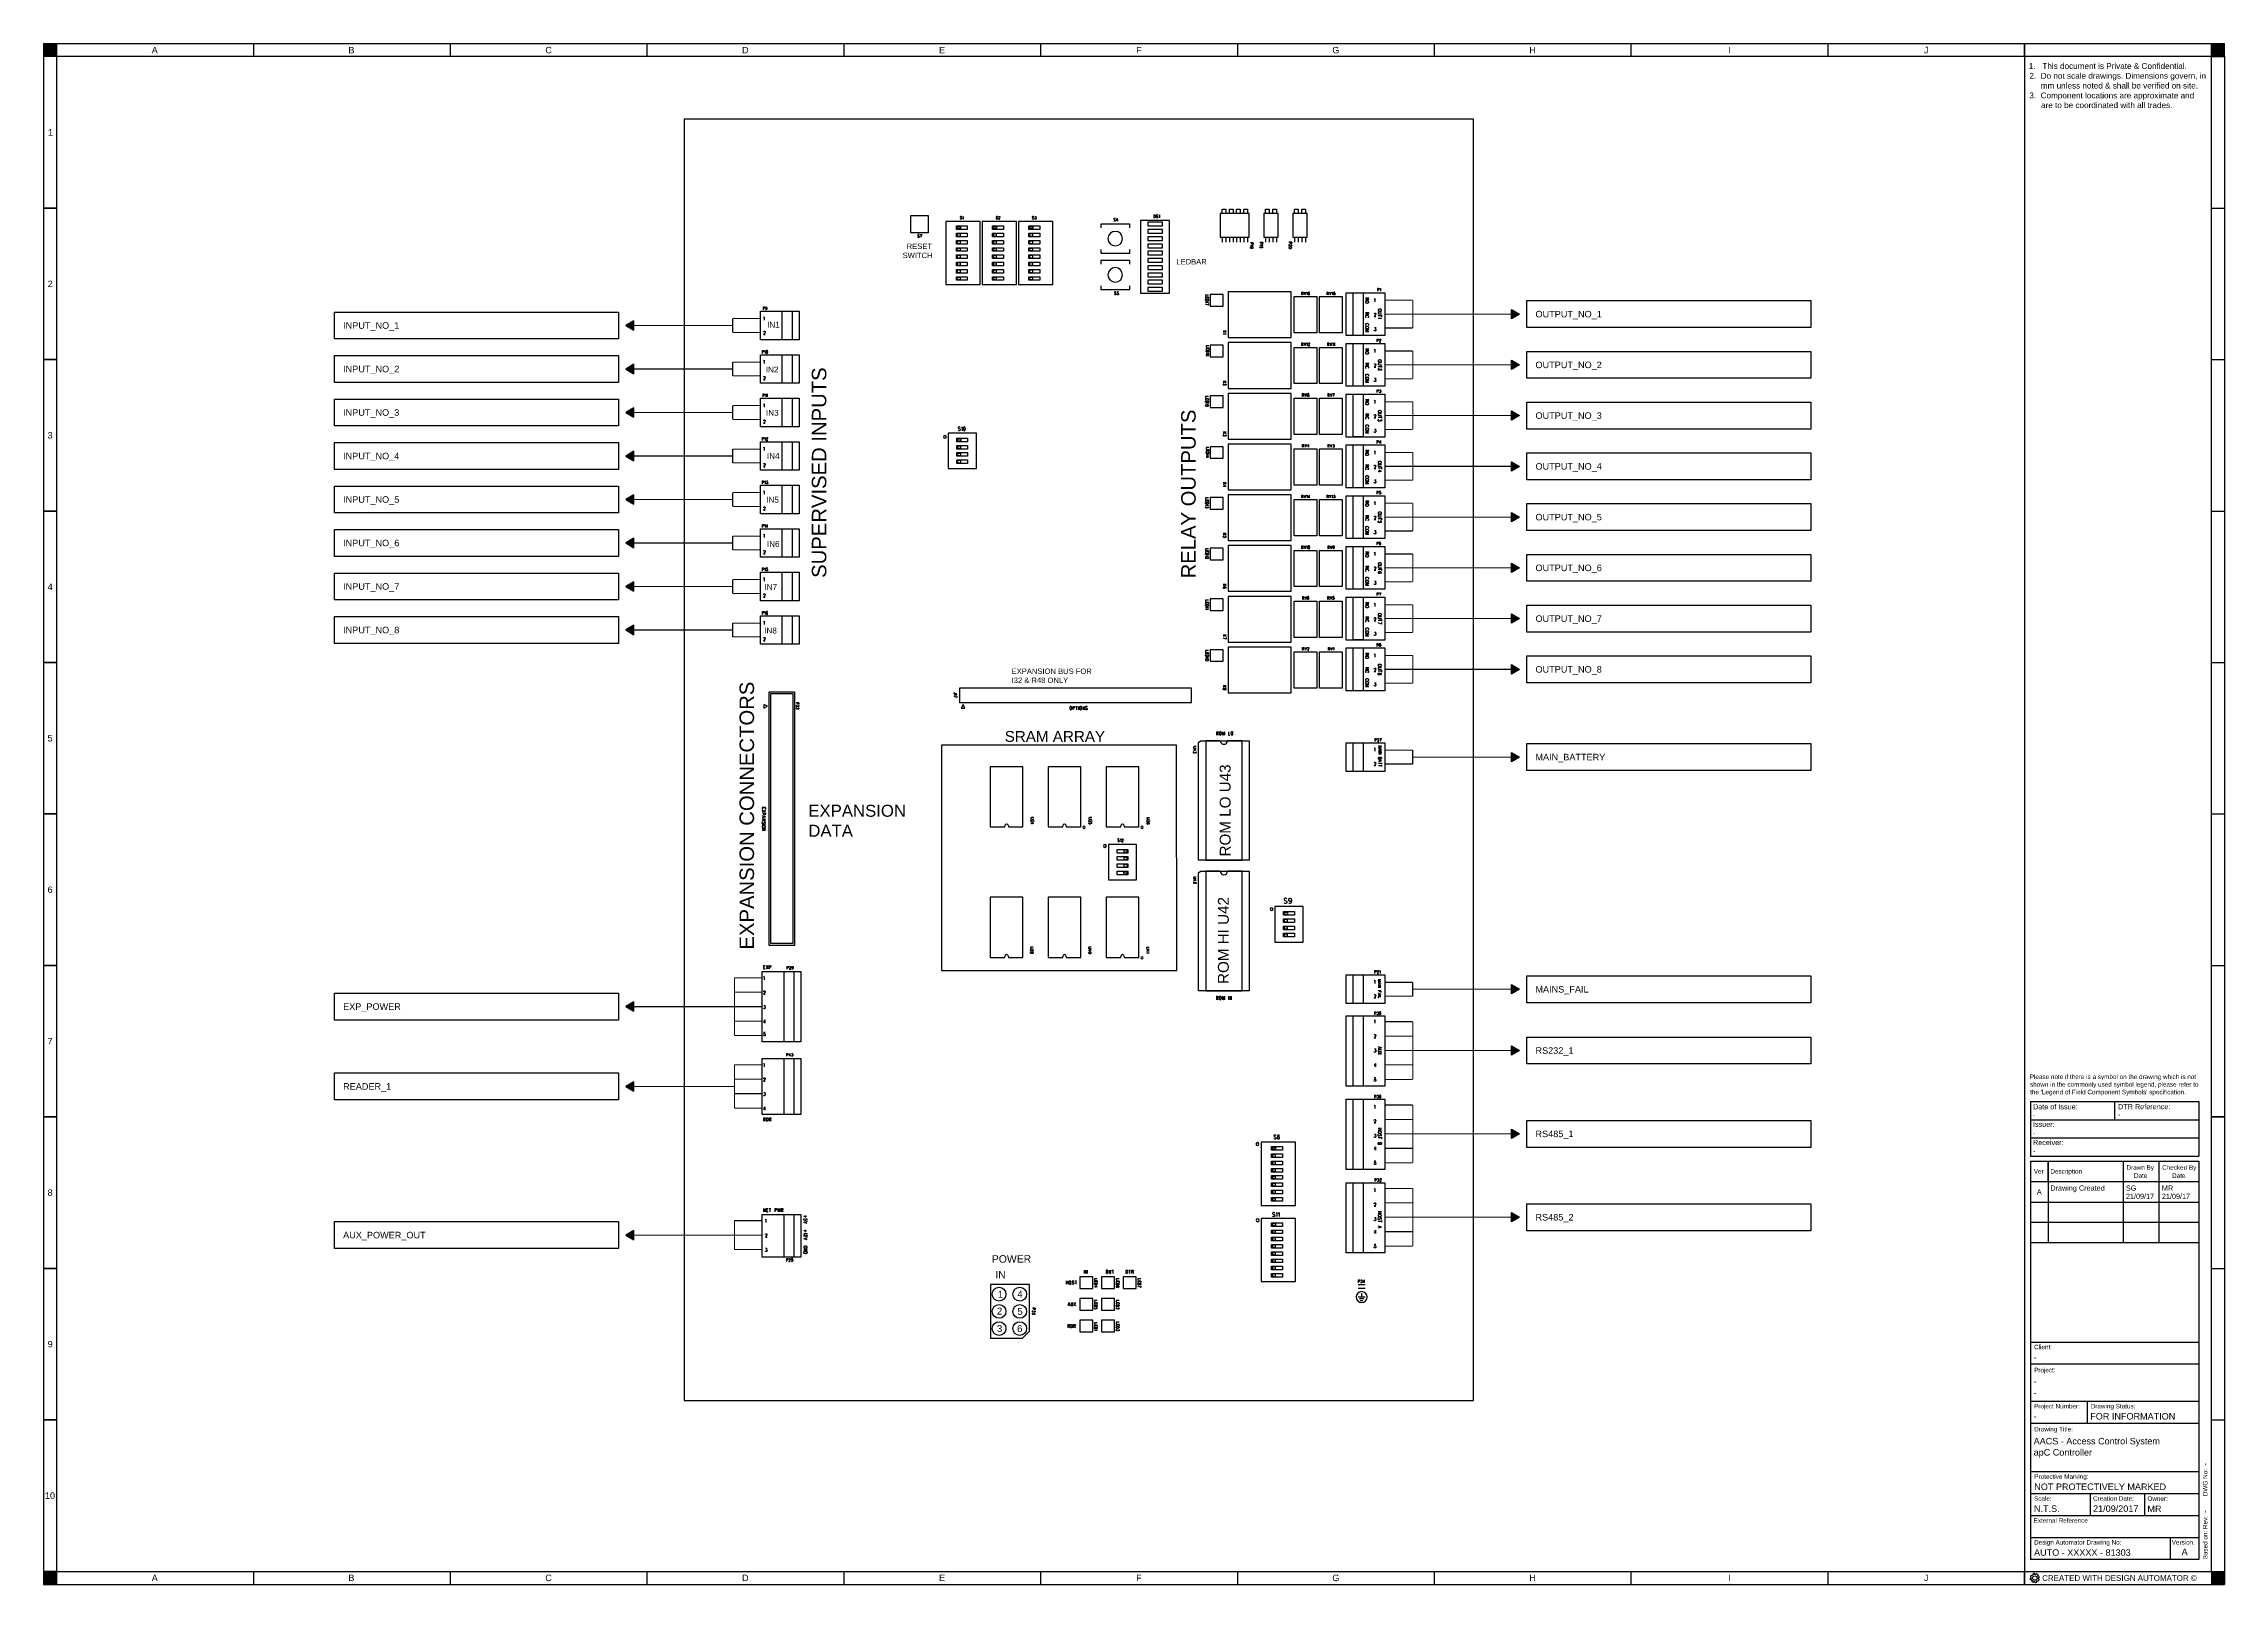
# Paper-space layout 'A1' of a CAD drawing. Header units: millimetres. Extents: x 0 to 841, y 0 to 594.
# The model-space entities are those that its viewports show. They can reach past a viewport. Long polylines and large blocks are cut down to what shows.
import ezdxf
from ezdxf.enums import TextEntityAlignment as Align

# ---------------------------------------------------------------- set-up
doc = ezdxf.new("R2010")
doc.units = ezdxf.units.MM
doc.header["$LTSCALE"] = 12.5
doc.header["$MEASUREMENT"] = 0
doc.linetypes.add('HIDDEN', pattern=[0.375, 0.25, -0.125])
doc.layers.add('QCIC - VPort', color=6, linetype='Continuous')
doc.layers.add('SST001026_PHO', color=9, linetype='Continuous')
doc.layers.get('QCIC - VPort').freeze()
doc.styles.add('QCIC', font='arial.ttf', dxfattribs={"height": 2.25})
doc.styles.get("Standard").update_dxf_attribs({"font": 'arial.ttf'})

# ---------------------------------------------------------------- blocks, each defined once
blk = doc.blocks.new('AUTO - XXXXX - 00000a - MASTER SHEET A1 - 2017 v1 - UK')
h = blk.add_hatch(color=7)
h.dxf.hatch_style = 1
h.paths.add_polyline_path([(5, 594), (0, 594), (0, 589), (5, 589)])
h = blk.add_hatch(color=7)
h.dxf.hatch_style = 1
h.paths.add_polyline_path([(841, 594), (836, 594), (836, 589), (841, 589)])
h = blk.add_hatch(color=7)
h.dxf.hatch_style = 1
h.paths.add_polyline_path([(5, 5), (0, 5), (0, 0), (5, 0)])
h = blk.add_hatch(color=7)
h.dxf.hatch_style = 1
h.paths.add_polyline_path([(841, 5), (836, 5), (836, 0), (841, 0)])
for p, q in [((0, 594), (841, 594)), ((0, 594), (0, 0)), ((5, 589), (0, 589)), ((5, 594), (5, 589)), ((836, 589), (5, 589)), ((5, 589), (5, 5)), ((80.89, 594), (80.89, 589)), ((156.79, 594), (156.79, 589)), ((232.68, 594), (232.68, 589)), ((308.58, 594), (308.58, 589)), ((384.47, 594), (384.47, 589)), ((460.37, 594), (460.37, 589)), ((536.26, 594), (536.26, 589)), ((612.16, 594), (612.16, 589)), ((688.05, 594), (688.05, 589)), ((763.94, 589), (763.94, 594)), ((763.94, 594), (763.94, 589)), ((763.94, 589), (763.94, 5)), ((836, 589), (836, 594)), ((836, 5), (836, 589)), ((836, 589), (841, 589)), ((841, 589), (836, 589)), ((836, 589), (841, 589)), ((841, 589), (841, 594)), ((841, 589), (841, 0)), ((0, 530.6), (5, 530.6)), ((5, 530.6), (0, 530.6)), ((836, 530.6), (841, 530.6)), ((0, 472.2), (5, 472.2)), ((5, 472.2), (0, 472.2)), ((836, 472.2), (841, 472.2)), ((0, 413.8), (5, 413.8)), ((5, 413.8), (0, 413.8)), ((836, 413.8), (841, 413.8)), ((0, 355.4), (5, 355.4)), ((5, 355.4), (0, 355.4)), ((836, 355.4), (841, 355.4)), ((0, 297), (5, 297)), ((5, 297), (0, 297)), ((836, 297), (841, 297)), ((0, 238.6), (5, 238.6)), ((5, 238.6), (0, 238.6)), ((836, 238.6), (841, 238.6)), ((766.19, 186.11), (831.13, 186.11)), ((766.19, 186.11), (766.19, 165.11)), ((798.66, 186.11), (798.66, 179.11)), ((831.2, 186.11), (831.2, 165.11)), ((0, 180.2), (5, 180.2)), ((5, 180.2), (0, 180.2)), ((766.19, 179.11), (831.2, 179.11)), ((836, 180.2), (841, 180.2)), ((766.19, 172.11), (831.2, 172.11)), ((766.19, 165.11), (831.2, 165.11)), ((766.19, 163.18), (831.2, 163.18)), ((766.19, 163.18), (766.19, 9.65)), ((773.02, 155.48), (773.02, 163.18)), ((773.02, 163.18), (773.02, 131.81)), ((802, 163.18), (802, 131.81)), ((815.69, 163.18), (815.69, 131.81)), ((831.2, 163.18), (831.2, 131.81)), ((831.2, 155.18), (766.19, 155.18)), ((773.02, 155.18), (773.02, 131.81)), ((831.2, 154.82), (831.2, 9.65)), ((766.19, 147.39), (831.2, 147.39)), ((766.19, 139.6), (831.2, 139.6)), ((766.19, 131.81), (831.2, 131.81)), ((0, 121.8), (5, 121.8)), ((5, 121.8), (0, 121.8)), ((836, 121.8), (841, 121.8)), ((766.19, 93.42), (831.2, 93.42)), ((766.19, 84.96), (831.11, 84.96)), ((766.19, 70.61), (831.2, 70.61)), ((788.12, 70.61), (788.12, 62.15)), ((0, 63.4), (5, 63.4)), ((5, 63.4), (0, 63.4)), ((766.19, 62.15), (831.11, 62.15)), ((836, 63.4), (841, 63.4)), ((766.19, 43.46), (831.2, 43.46)), ((766.19, 35.01), (831.11, 35.01)), ((789.26, 35.01), (789.26, 26.55)), ((810.34, 26.55), (810.34, 35.01)), ((766.19, 26.55), (831.11, 26.55)), ((766.3, 26.55), (831.11, 26.55)), ((766.19, 18.1), (831.2, 18.1)), ((820.11, 18.1), (820.11, 9.65)), ((831.2, 9.65), (766.19, 9.65)), ((0, 5), (5, 5)), ((5, 5), (0, 5)), ((5, 5), (836, 5)), ((5, 5), (763.94, 5)), ((5, 5), (763.94, 5)), ((5, 5), (5, 0)), ((5, 5), (763.94, 5)), ((5, 5), (763.94, 5)), ((5, 5), (763.94, 5)), ((5, 5), (763.94, 5)), ((5, 5), (763.94, 5)), ((5, 5), (763.94, 5)), ((5, 5), (763.94, 5)), ((5, 5), (763.94, 5)), ((5, 5), (763.94, 5)), ((5, 5), (763.94, 5)), ((5, 5), (763.94, 5)), ((5, 5), (763.94, 5)), ((5, 5), (763.94, 5)), ((5, 5), (763.94, 5)), ((5, 5), (763.94, 5)), ((5, 5), (763.94, 5)), ((5, 5), (763.94, 5)), ((5, 5), (763.94, 5)), ((5, 5), (763.94, 5)), ((5, 5), (763.94, 5)), ((80.89, 5), (80.89, 0)), ((156.79, 5), (156.79, 0)), ((232.68, 5), (232.68, 0)), ((308.58, 5), (308.58, 0)), ((384.47, 5), (384.47, 0)), ((460.37, 5), (460.37, 0)), ((536.26, 5), (536.26, 0)), ((612.16, 5), (612.16, 0)), ((688.05, 5), (688.05, 0)), ((763.94, 0), (763.94, 5)), ((763.94, 5), (763.94, 0)), ((836, 5), (841, 5)), ((836, 5), (836, 0)), ((0, 0), (841, 0)), ((5, 0), (763.94, 0)), ((5, 0), (763.94, 0)), ((5, 0), (763.94, 0)), ((5, 0), (763.94, 0)), ((5, 0), (763.94, 0)), ((5, 0), (763.94, 0)), ((5, 0), (763.94, 0)), ((5, 0), (763.94, 0)), ((5, 0), (763.94, 0)), ((5, 0), (763.94, 0)), ((5, 0), (763.94, 0)), ((5, 0), (763.94, 0)), ((5, 0), (763.94, 0)), ((5, 0), (763.94, 0)), ((5, 0), (763.94, 0)), ((5, 0), (763.94, 0)), ((5, 0), (763.94, 0)), ((5, 0), (763.94, 0)), ((5, 0), (763.94, 0)), ((5, 0), (763.94, 0)), ((5, 0), (763.94, 0)), ((5, 0), (763.94, 0))]:
    blk.add_line(p, q)
blk.add_lwpolyline([(836, 238.6), (841, 238.6), (841, 180.2), (836, 180.2)], close=True)
blk.add_lwpolyline([(836, 238.6), (841, 238.6), (841, 180.2), (836, 180.2)], close=True)
for points in [[(766.85, 1.52, -0.042115), (766.7, 1.71, 0.326671), (766.6, 1.75), (766.44, 1.71, -0.373116), (766.29, 1.79, -0.070637), (766.17, 2.26, -0.362092), (766.26, 2.4), (766.43, 2.45, 0.314673), (766.5, 2.54)], [(766.5, 2.54, -0.043617), (766.54, 2.78, 0.319974), (766.49, 2.88), (766.35, 2.97, -0.366951), (766.3, 3.13, -0.070608), (766.56, 3.55, -0.366435), (766.72, 3.58), (766.87, 3.49, 0.319412), (766.98, 3.51)], [(766.85, 1.52, -0.30945), (766.86, 1.42), (766.77, 1.26, 0.357324), (766.81, 1.09, 0.073567), (767.25, 0.84, 0.380425), (767.41, 0.89), (767.49, 1.03, -0.334571), (767.59, 1.08, 0.041825), (767.82, 1.05)], [(768.22, 3.81, 0.040485), (768, 3.84, -0.319948), (767.92, 3.91), (767.87, 4.08, 0.366927), (767.73, 4.18, 0.072823), (767.24, 4.06, 0.374757), (767.17, 3.9), (767.21, 3.74, -0.328449), (767.16, 3.64, 0.041159), (766.98, 3.51)], [(767.82, 1.05, -0.319655), (767.91, 0.98), (767.95, 0.82, 0.366658), (768.1, 0.72, 0.071735), (768.58, 0.85, 0.369155), (768.65, 1), (768.61, 1.16, -0.322372), (768.65, 1.27, 0.037788), (768.82, 1.39)], [(769, 3.79, 0.071697), (768.57, 4.04, 0.373432), (768.41, 3.99), (768.33, 3.85, -0.327013), (768.22, 3.81)], [(768.82, 1.39, -0.321633), (768.93, 1.4), (769.08, 1.32, 0.368475), (769.24, 1.35, 0.074534), (769.51, 1.79, 0.373891), (769.45, 1.96), (769.31, 2.04, -0.327511), (769.26, 2.14, 0.038117), (769.29, 2.35)], [(769, 3.79, -0.354356), (769.03, 3.63), (768.95, 3.46, 0.306187), (768.96, 3.36)], [(769.29, 2.35, -0.336295), (769.37, 2.44), (769.52, 2.47, 0.382025), (769.63, 2.61, 0.07377), (769.5, 3.1, 0.375666), (769.35, 3.18), (769.19, 3.14, -0.329432), (769.09, 3.18, 0.039167), (768.96, 3.36)]]:
    blk.add_lwpolyline(points, format="xyb")
blk.add_circle((767.9, 2.45), 0.843)
at = {"style": 'QCIC'}
for s, height, p in [('A', 2.5, (41.69, 590.25)), ('B', 2.5, (117.54, 590.25)), ('C', 2.5, (193.48, 590.25)), ('D', 2.5, (269.33, 590.25)), ('E', 2.5, (345.32, 590.25)), ('F', 2.5, (421.31, 590.25)), ('G', 2.5, (496.98, 590.25)), ('H', 2.5, (572.95, 590.25)), ('I', 2.5, (649.61, 590.25)), ('J', 2.5, (725.14, 590.27)), ('1.   This document is Private & Confidential.', 2.25, (765.56, 584.24)), ('2.  Do not scale drawings. Dimensions govern, in', 2.25, (765.81, 580.48)), ('3.  Component locations are approximate and', 2.25, (765.77, 572.9)), ('mm unless noted & shall be verified on site.', 2.25, (770.19, 576.69)), ('are to be coordinated with all trades.', 2.25, (770.29, 569.15)), ('1', 2.5, (1.67, 558.54)), ('2', 2.5, (1.57, 500.14)), ('3', 2.5, (1.54, 441.77)), ('4', 2.5, (1.54, 383.34)), ('5', 2.5, (1.5, 324.97)), ('6', 2.5, (1.52, 266.57)), ('7', 2.5, (1.53, 208.15)), ('shown in the commonly used symbol legend, please refer to', 1.7503, (766.06, 191.88)), ('Please note if there is a symbol on the drawing which is not', 1.7503, (765.95, 194.83)), ("the 'Legend of Field Component Symbols' specification.", 1.7503, (766.1, 188.94)), ('Ver', 1.75, (767.52, 158.35)), ('Description', 1.75, (773.89, 158.35)), ('Drawn By', 1.75, (803.25, 159.87)), ('Checked By', 1.75, (817, 159.86)), ('8', 2.5, (1.54, 149.77)), ('Date', 1.75, (806.12, 156.7)), ('Date', 1.75, (820.84, 156.69)), ('9', 2.5, (1.55, 91.37)), ('Client:', 1.75, (767.61, 90.64)), ('Project:', 1.75, (767.61, 81.76)), ('Project Number:', 1.75, (767.61, 67.83)), ('Drawing Status:', 1.75, (789.44, 67.83)), ('Drawing Title:', 1.75, (767.61, 58.95)), ('Protective Marking:', 1.75, (767.69, 40.69)), ('10', 2.5, (0.51, 32.97)), ('Scale:', 1.75, (767.58, 32.23)), ('Creation Date:', 1.75, (790.36, 32.23)), ('Owner:', 1.75, (811.32, 32.2)), ('External Reference', 1.75, (767.44, 23.78)), ('Design Automator Drawing No:', 1.75, (767.61, 15.33)), ('Version:', 1.75, (820.71, 15.33)), ('A', 2.5, (41.69, 1.25)), ('B', 2.5, (117.54, 1.25)), ('C', 2.5, (193.48, 1.25)), ('D', 2.5, (269.33, 1.25)), ('E', 2.5, (345.32, 1.25)), ('F', 2.5, (421.31, 1.25)), ('G', 2.5, (496.98, 1.25)), ('H', 2.5, (572.95, 1.25)), ('I', 2.5, (649.61, 1.25)), ('J', 2.5, (725.14, 1.27)), ('CREATED WITH DESIGN AUTOMATOR ©', 2.2, (770.72, 1.36))]:
    blk.add_text(s, height=height, dxfattribs=at).set_placement(p)
for s, p in [('DWG No:', (834.48, 34.01)), ('Based on: Rev:', (834.48, 9.65))]:
    blk.add_text(s, height=1.75, rotation=90, dxfattribs=at).set_placement(p)
for tag, p, height in [('DESLINE1', (767.19, 183.13), 2), ('DESLINE2', (799.99, 183.18), 2), ('DATE', (767.19, 180.13), 2), ('DESLINE3', (767.19, 176.38), 2), ('DTR', (799.99, 180.16), 2), ('DESLINE4', (767.19, 169.35), 2), ('RECEIVER', (767.19, 166.21), 2), ('ISSUER', (767.19, 173.18), 2), ('DESCRIPTION11', (773.89, 151.79), 2), ('DW1', (803.04, 151.79), 2), ('CK1', (816.9, 151.79), 2), ('DESCRIPTION12', (773.89, 148.61), 2), ('DESCRIPTION21', (773.89, 144.08), 2), ('DESCRIPTION22', (773.89, 141.01), 2), ('DATE1', (803.04, 148.62), 2), ('DW2', (803.04, 144.08), 2), ('CK2', (816.9, 144.08), 2), ('DATE4', (816.9, 148.62), 2), ('DESCRIPTION31', (773.89, 136.26), 2), ('DESCRIPTION32', (773.89, 133.04), 2), ('DATE2', (803.04, 140.91), 2), ('DW3', (803.04, 136.27), 2), ('DATE3', (803.04, 133.1), 2), ('CK3', (816.9, 136.27), 2), ('DATE5', (816.9, 140.91), 2), ('DATE6', (816.9, 133.1), 2), ('CLIENT', (767.44, 86.35), 2.5), ('PROJECT1', (767.44, 77.04), 2.5), ('PROJECT2', (767.44, 72.72), 2.5), ('PRO.NO', (767.44, 63.54), 2.5), ('STATUS', (789.28, 63.54), 2.5), ('DRAWINGTITLE1', (767.44, 53.97), 2.5), ('DRAWINGTITLE2', (767.44, 49.65), 2.5), ('DRAWINGTITLE3', (767.44, 45.33), 2.5), ('PROTECTIVE.MARKING', (767.69, 36.39), 2.5), ('SCALE', (767.58, 27.94), 2.5), ('XX_XX_XX', (790.36, 27.94), 2.5), ('XXX', (811.32, 27.9), 2.5), ('EXTERNAL_REF', (767.61, 19.48), 2.2), ('DWGNO', (767.61, 11.03), 2.5)]:
    blk.add_attdef(tag, p, '', height=height, dxfattribs=at)
for tag, height, p in [('V1', 2, (769.61, 151.29)), ('V2', 2, (769.61, 143.58)), ('V3', 2, (769.61, 135.77)), ('CHKS1', 2, (771.7, 7.45)), ('CHKS2', 2, (783.01, 7.45)), ('CHKS3', 2, (794.32, 7.45)), ('CHKS4', 2, (805.63, 7.45)), ('CHKS5', 2, (816.93, 7.45)), ('A', 2.5, (825.65, 12.49))]:
    blk.add_attdef(tag, text='', height=height, dxfattribs=at).set_placement(p, align=Align.MIDDLE_CENTER)
for tag, p in [('ARCHREF', (834.51, 45.8)), ('A01', (834.51, 27.56))]:
    blk.add_attdef(tag, p, '', height=2, rotation=90, dxfattribs=at)
blk = doc.blocks.new('8-Way APC')
h = blk.add_hatch(color=256)
h.dxf.hatch_style = 1
h.paths.add_polyline_path([(451985, -218204), (452546, -218528), (452546, -217881)])
h = blk.add_hatch(color=256)
h.dxf.hatch_style = 1
h.paths.add_polyline_path([(513645, -217419), (513085, -217742), (513085, -217095)])
h = blk.add_hatch(color=256)
h.dxf.hatch_style = 1
h.paths.add_polyline_path([(451985, -221204), (452546, -221528), (452546, -220881)])
h = blk.add_hatch(color=256)
h.dxf.hatch_style = 1
h.paths.add_polyline_path([(513645, -220919), (513085, -221242), (513085, -220595)])
h = blk.add_hatch(color=256)
h.dxf.hatch_style = 1
h.paths.add_polyline_path([(451985, -224204), (452546, -224528), (452546, -223881)])
h = blk.add_hatch(color=256)
h.dxf.hatch_style = 1
h.paths.add_polyline_path([(513645, -224419), (513085, -224742), (513085, -224095)])
h = blk.add_hatch(color=256)
h.dxf.hatch_style = 1
h.paths.add_polyline_path([(451985, -227204), (452546, -227528), (452546, -226881)])
h = blk.add_hatch(color=256)
h.dxf.hatch_style = 1
h.paths.add_polyline_path([(513645, -227919), (513085, -228242), (513085, -227595)])
h = blk.add_hatch(color=256)
h.dxf.hatch_style = 1
h.paths.add_polyline_path([(451985, -230204), (452546, -230528), (452546, -229881)])
h = blk.add_hatch(color=256)
h.dxf.hatch_style = 1
h.paths.add_polyline_path([(513645, -231419), (513085, -231742), (513085, -231095)])
h = blk.add_hatch(color=256)
h.dxf.hatch_style = 1
h.paths.add_polyline_path([(451985, -233204), (452546, -233528), (452546, -232881)])
h = blk.add_hatch(color=256)
h.dxf.hatch_style = 1
h.paths.add_polyline_path([(513645, -234919), (513085, -235242), (513085, -234595)])
h = blk.add_hatch(color=256)
h.dxf.hatch_style = 1
h.paths.add_polyline_path([(451985, -236204), (452546, -236528), (452546, -235881)])
h = blk.add_hatch(color=256)
h.dxf.hatch_style = 1
h.paths.add_polyline_path([(451985, -239204), (452546, -239528), (452546, -238881)])
h = blk.add_hatch(color=256)
h.dxf.hatch_style = 1
h.paths.add_polyline_path([(513645, -238419), (513085, -238742), (513085, -238095)])
h = blk.add_hatch(color=256)
h.dxf.hatch_style = 1
h.paths.add_polyline_path([(513645, -241919), (513085, -242242), (513085, -241595)])
h = blk.add_hatch(color=256)
h.dxf.hatch_style = 1
h.paths.add_polyline_path([(513640, -247970), (513080, -248294), (513080, -247646)])
h = blk.add_hatch(color=256)
h.dxf.hatch_style = 1
h.paths.add_polyline_path([(513640, -263984), (513080, -264307), (513080, -263660)])
h = blk.add_hatch(color=256)
h.dxf.hatch_style = 1
h.paths.add_polyline_path([(451985, -265181), (452546, -265504), (452546, -264857)])
h = blk.add_hatch(color=256)
h.dxf.hatch_style = 1
h.paths.add_polyline_path([(513645, -268207), (513085, -268531), (513085, -267884)])
h = blk.add_hatch(color=256)
h.dxf.hatch_style = 1
h.paths.add_polyline_path([(451985, -270683), (452546, -271007), (452546, -270359)])
h = blk.add_hatch(color=256)
h.dxf.hatch_style = 1
h.paths.add_polyline_path([(513645, -273957), (513085, -274281), (513085, -273634)])
h = blk.add_hatch(color=256)
h.dxf.hatch_style = 1
h.paths.add_polyline_path([(513645, -279707), (513085, -280031), (513085, -279384)])
h = blk.add_hatch(color=256)
h.dxf.hatch_style = 1
h.paths.add_polyline_path([(451985, -280936), (452546, -281259), (452546, -280612)])
for p, q in [((473773, -247145), (473773, -262697)), ((489973, -247145), (473773, -247145)), ((490000, -262697), (489973, -247145)), ((473773, -262697), (490000, -262697))]:
    blk.add_line(p, q)
for points in [[(510464, -203978), (456008, -203978), (456008, -292344), (510464, -292344)], [(514145, -216490), (533746, -216490), (533746, -218347), (514145, -218347)], [(431884, -217276), (451485, -217276), (451485, -219133), (431884, -219133)], [(451985, -218204), (452546, -218528), (452546, -217881)], [(513645, -217419), (513085, -217742), (513085, -217095)], [(431884, -220276), (451485, -220276), (451485, -222133), (431884, -222133)], [(451985, -221204), (452546, -221528), (452546, -220881)], [(513645, -220919), (513085, -221242), (513085, -220595)], [(514145, -219990), (533746, -219990), (533746, -221847), (514145, -221847)], [(431884, -223276), (451485, -223276), (451485, -225133), (431884, -225133)], [(451985, -224204), (452546, -224528), (452546, -223881)], [(513645, -224419), (513085, -224742), (513085, -224095)], [(514145, -223490), (533746, -223490), (533746, -225347), (514145, -225347)], [(431884, -226276), (451485, -226276), (451485, -228133), (431884, -228133)], [(451985, -227204), (452546, -227528), (452546, -226881)], [(514145, -226990), (533746, -226990), (533746, -228847), (514145, -228847)], [(513645, -227919), (513085, -228242), (513085, -227595)], [(431884, -229276), (451485, -229276), (451485, -231133), (431884, -231133)], [(451985, -230204), (452546, -230528), (452546, -229881)], [(513645, -231419), (513085, -231742), (513085, -231095)], [(514145, -230490), (533746, -230490), (533746, -232347), (514145, -232347)], [(431884, -232276), (451485, -232276), (451485, -234133), (431884, -234133)], [(451985, -233204), (452546, -233528), (452546, -232881)], [(513645, -234919), (513085, -235242), (513085, -234595)], [(514145, -233990), (533746, -233990), (533746, -235847), (514145, -235847)], [(431884, -235276), (451485, -235276), (451485, -237133), (431884, -237133)], [(451985, -236204), (452546, -236528), (452546, -235881)], [(514145, -237490), (533746, -237490), (533746, -239347), (514145, -239347)], [(431884, -238276), (451485, -238276), (451485, -240133), (431884, -240133)], [(451985, -239204), (452546, -239528), (452546, -238881)], [(513645, -238419), (513085, -238742), (513085, -238095)], [(513645, -241919), (513085, -242242), (513085, -241595)], [(514145, -240990), (533746, -240990), (533746, -242847), (514145, -242847)], [(513640, -247970), (513080, -248294), (513080, -247646)], [(514140, -247041), (533741, -247041), (533741, -248899), (514140, -248899)], [(514140, -263055), (533741, -263055), (533741, -264912), (514140, -264912)], [(431884, -264252), (451485, -264252), (451485, -266109), (431884, -266109)], [(513640, -263984), (513080, -264307), (513080, -263660)], [(451985, -265181), (452546, -265504), (452546, -264857)], [(514145, -267279), (533746, -267279), (533746, -269136), (514145, -269136)], [(513645, -268207), (513085, -268531), (513085, -267884)], [(431884, -269754), (451485, -269754), (451485, -271612), (431884, -271612)], [(451985, -270683), (452546, -271007), (452546, -270359)], [(513645, -273957), (513085, -274281), (513085, -273634)], [(514145, -273029), (533746, -273029), (533746, -274886), (514145, -274886)], [(513645, -279707), (513085, -280031), (513085, -279384)], [(514145, -278779), (533746, -278779), (533746, -280636), (514145, -280636)], [(431884, -280007), (451485, -280007), (451485, -281864), (431884, -281864)], [(451985, -280936), (452546, -281259), (452546, -280612)]]:
    blk.add_lwpolyline(points, close=True)
at = {"linetype": 'HIDDEN', "const_width": 75}
for points in [[(504355, -216461), (506275, -216461)], [(506275, -216461), (506275, -218376)], [(461275, -217726), (459355, -217726)], [(459355, -217726), (459355, -218683)], [(504355, -217419), (506275, -217419)], [(506275, -217419), (513085, -217419)], [(459355, -218204), (452546, -218204)], [(461275, -218683), (459355, -218683)], [(504355, -218376), (506275, -218376)], [(461275, -220726), (459355, -220726)], [(459355, -220726), (459355, -221683)], [(504355, -219961), (506275, -219961)], [(504355, -220919), (506275, -220919)], [(506275, -219961), (506275, -221876)], [(506275, -220919), (513085, -220919)], [(459355, -221204), (452546, -221204)], [(461275, -221683), (459355, -221683)], [(504355, -221876), (506275, -221876)], [(459355, -224204), (452546, -224204)], [(461275, -223726), (459355, -223726)], [(459355, -223726), (459355, -224683)], [(504355, -223461), (506275, -223461)], [(506275, -223461), (506275, -225376)], [(461275, -224683), (459355, -224683)], [(504355, -224419), (506275, -224419)], [(504355, -225376), (506275, -225376)], [(506275, -224419), (513085, -224419)], [(459355, -227204), (452546, -227204)], [(461275, -226726), (459355, -226726)], [(459355, -226726), (459355, -227683)], [(504355, -226961), (506275, -226961)], [(506275, -226961), (506275, -228876)], [(461275, -227683), (459355, -227683)], [(504355, -227919), (506275, -227919)], [(506275, -227919), (513085, -227919)], [(459355, -230204), (452546, -230204)], [(461275, -229726), (459355, -229726)], [(459355, -229726), (459355, -230683)], [(504355, -228876), (506275, -228876)], [(461275, -230683), (459355, -230683)], [(504355, -230461), (506275, -230461)], [(504355, -231419), (506275, -231419)], [(506275, -230461), (506275, -232376)], [(506275, -231419), (513085, -231419)], [(459355, -233204), (452546, -233204)], [(461275, -232726), (459355, -232726)], [(459355, -232726), (459355, -233683)], [(504355, -232376), (506275, -232376)], [(461275, -233683), (459355, -233683)], [(504355, -233961), (506275, -233961)], [(506275, -233961), (506275, -235876)], [(459355, -236204), (452546, -236204)], [(461275, -235726), (459355, -235726)], [(459355, -235726), (459355, -236683)], [(504355, -234919), (506275, -234919)], [(504355, -235876), (506275, -235876)], [(506275, -234919), (513085, -234919)], [(461275, -236683), (459355, -236683)], [(504355, -237461), (506275, -237461)], [(506275, -237461), (506275, -239376)], [(459355, -239204), (452546, -239204)], [(461275, -238726), (459355, -238726)], [(459355, -238726), (459355, -239683)], [(504355, -238419), (506275, -238419)], [(506275, -238419), (513085, -238419)], [(461275, -239683), (459355, -239683)], [(504355, -239376), (506275, -239376)], [(504355, -240961), (506275, -240961)], [(504355, -241919), (506275, -241919)], [(506275, -240961), (506275, -242876)], [(506275, -241919), (513085, -241919)], [(504355, -242876), (506275, -242876)], [(504350, -247491), (506270, -247491)], [(506270, -247491), (506270, -248449)], [(506270, -247970), (513080, -247970)], [(504350, -248449), (506270, -248449)], [(461395, -263190), (459475, -263190)], [(459475, -263190), (459475, -267171)], [(461395, -264186), (459475, -264186)], [(504350, -263505), (506270, -263505)], [(504350, -264462), (506270, -264462)], [(506270, -263505), (506270, -264462)], [(506270, -263984), (513080, -263984)], [(459475, -265181), (452546, -265181)], [(461395, -265181), (459475, -265181)], [(461395, -266176), (459475, -266176)], [(504355, -266217), (506275, -266217)], [(506275, -266217), (506275, -270198)], [(461395, -267171), (459475, -267171)], [(504355, -267212), (506275, -267212)], [(461395, -269190), (459475, -269190)], [(459475, -269190), (459475, -272176)], [(504355, -268207), (506275, -268207)], [(504355, -269202), (506275, -269202)], [(506275, -268207), (513085, -268207)], [(459475, -270683), (452546, -270683)], [(461395, -270186), (459475, -270186)], [(504355, -270198), (506275, -270198)], [(461395, -271181), (459475, -271181)], [(461395, -272176), (459475, -272176)], [(504355, -271967), (506275, -271967)], [(506275, -271967), (506275, -275948)], [(504355, -272962), (506275, -272962)], [(504355, -273957), (506275, -273957)], [(504355, -274952), (506275, -274952)], [(506275, -273957), (513085, -273957)], [(504355, -275948), (506275, -275948)], [(504355, -277717), (506275, -277717)], [(506275, -277717), (506275, -281698)], [(504355, -278712), (506275, -278712)], [(504355, -279707), (506275, -279707)], [(506275, -279707), (513085, -279707)], [(459475, -280936), (452546, -280936)], [(461395, -279940), (459475, -279940)], [(459475, -279940), (459475, -281931)], [(461395, -280936), (459475, -280936)], [(504355, -280702), (506275, -280702)], [(461395, -281931), (459475, -281931)], [(504355, -281698), (506275, -281698)]]:
    blk.add_lwpolyline(points, dxfattribs=at)
at = {"color": 0}
for centre in [(477738, -285011), (477738, -286198), (479163, -285011), (479163, -286198), (477738, -287386), (479163, -287386)]:
    blk.add_circle(centre, 475, dxfattribs=at)
at = {"layer": 'SST001026_PHO', "color": 0}
for p, q in [((471659, -211803), (471659, -210622)), ((471659, -210622), (472841, -210622)), ((472841, -210622), (472841, -211803)), ((488422, -210577), (488474, -210577)), ((488422, -210577), (488422, -210774)), ((488474, -210577), (488496, -210586)), ((488496, -210586), (488511, -210605)), ((488511, -210605), (488518, -210624)), ((488518, -210624), (488525, -210652)), ((488607, -210586), (488592, -210605)), ((488592, -210605), (488592, -210624)), ((488592, -210624), (488599, -210643)), ((488629, -210577), (488607, -210586)), ((488658, -210577), (488629, -210577)), ((488680, -210586), (488658, -210577)), ((488695, -210605), (488680, -210586)), ((488762, -210614), (488776, -210605)), ((488776, -210605), (488799, -210577)), ((488799, -210577), (488799, -210774)), ((495000, -210487), (493000, -210487)), ((493000, -210487), (493000, -212112)), ((493125, -210487), (493125, -210187)), ((493125, -210187), (493375, -210187)), ((493375, -210187), (493375, -210487)), ((493625, -210487), (493625, -210187)), ((493625, -210187), (493875, -210187)), ((493875, -210187), (493875, -210487)), ((494125, -210487), (494125, -210187)), ((494125, -210187), (494375, -210187)), ((494375, -210187), (494375, -210487)), ((494625, -210487), (494625, -210187)), ((494625, -210187), (494875, -210187)), ((494875, -210187), (494875, -210487)), ((495000, -212112), (495000, -210487)), ((497000, -210487), (496000, -210487)), ((496000, -210487), (496000, -212112)), ((496125, -210487), (496125, -210187)), ((496125, -210187), (496375, -210187)), ((496375, -210187), (496375, -210487)), ((496625, -210487), (496625, -210187)), ((496625, -210187), (496875, -210187)), ((496875, -210187), (496875, -210487)), ((497000, -212112), (497000, -210487)), ((499000, -210487), (498000, -210487)), ((498000, -210487), (498000, -212112)), ((498125, -210487), (498125, -210187)), ((498125, -210187), (498375, -210187)), ((498375, -210187), (498375, -210487)), ((498625, -210487), (498625, -210187)), ((498625, -210187), (498875, -210187)), ((498875, -210187), (498875, -210487)), ((499000, -212112), (499000, -210487)), ((472841, -211803), (471659, -211803)), ((472138, -211936), (472124, -211955)), ((472124, -211955), (472124, -211974)), ((472124, -211974), (472131, -211993)), ((472138, -212114), (472124, -212096)), ((472131, -211993), (472138, -212002)), ((472161, -211927), (472138, -211936)), ((472138, -212002), (472153, -212011)), ((472161, -212124), (472138, -212114)), ((472153, -212011), (472197, -212030)), ((472190, -211927), (472161, -211927)), ((472190, -212124), (472161, -212124)), ((472212, -211936), (472190, -211927)), ((472212, -212114), (472190, -212124)), ((472197, -212030), (472212, -212039)), ((472227, -211955), (472212, -211936)), ((472212, -212039), (472220, -212049)), ((472227, -212096), (472212, -212114)), ((472220, -212049), (472227, -212068)), ((472227, -212068), (472227, -212096)), ((472294, -211927), (472397, -211927)), ((472397, -211927), (472323, -212124)), ((474065, -211037), (474065, -215387)), ((476440, -211037), (474065, -211037)), ((474790, -211587), (474790, -211337)), ((474790, -211337), (475540, -211337)), ((475540, -211587), (474790, -211587)), ((474790, -212087), (474790, -211837)), ((474790, -211837), (475540, -211837)), ((475540, -212087), (474790, -212087)), ((474840, -211537), (474840, -211387)), ((474840, -211387), (475065, -211387)), ((475065, -211537), (474840, -211537)), ((474840, -211887), (474840, -212037)), ((475065, -211887), (474840, -211887)), ((474840, -212037), (475065, -212037)), ((475072, -210686), (475057, -210705)), ((475057, -210705), (475057, -210724)), ((475057, -210724), (475064, -210743)), ((475072, -210864), (475057, -210846)), ((475064, -210743), (475072, -210752)), ((475065, -211387), (475065, -211537)), ((475065, -212037), (475065, -211887)), ((475094, -210677), (475072, -210686)), ((475072, -210752), (475086, -210761)), ((475094, -210874), (475072, -210864)), ((475086, -210761), (475131, -210780)), ((475123, -210677), (475094, -210677)), ((475123, -210874), (475094, -210874)), ((475146, -210686), (475123, -210677)), ((475146, -210864), (475123, -210874)), ((475131, -210780), (475146, -210789)), ((475160, -210705), (475146, -210686)), ((475146, -210789), (475153, -210799)), ((475160, -210846), (475146, -210864)), ((475153, -210799), (475160, -210818)), ((475160, -210818), (475160, -210846)), ((475227, -210714), (475242, -210705)), ((475242, -210705), (475264, -210677)), ((475264, -210677), (475264, -210874)), ((475540, -211337), (475540, -211587)), ((475540, -211837), (475540, -212087)), ((476440, -215387), (476440, -211037)), ((476565, -211037), (476565, -215387)), ((478940, -211037), (476565, -211037)), ((477290, -211587), (477290, -211337)), ((477290, -211337), (478040, -211337)), ((478040, -211587), (477290, -211587)), ((477290, -212087), (477290, -211837)), ((477290, -211837), (478040, -211837)), ((478040, -212087), (477290, -212087)), ((477340, -211537), (477340, -211387)), ((477340, -211387), (477565, -211387)), ((477565, -211537), (477340, -211537)), ((477340, -211887), (477340, -212037)), ((477565, -211887), (477340, -211887)), ((477340, -212037), (477565, -212037)), ((477538, -210686), (477524, -210705)), ((477524, -210705), (477524, -210724)), ((477524, -210724), (477531, -210743)), ((477538, -210864), (477524, -210846)), ((477531, -210743), (477538, -210752)), ((477561, -210677), (477538, -210686)), ((477538, -210752), (477553, -210761)), ((477561, -210874), (477538, -210864)), ((477553, -210761), (477597, -210780)), ((477590, -210677), (477561, -210677)), ((477590, -210874), (477561, -210874)), ((477565, -211387), (477565, -211537)), ((477565, -212037), (477565, -211887)), ((477612, -210686), (477590, -210677)), ((477612, -210864), (477590, -210874)), ((477597, -210780), (477612, -210789)), ((477627, -210705), (477612, -210686)), ((477612, -210789), (477620, -210799)), ((477627, -210846), (477612, -210864)), ((477620, -210799), (477627, -210818)), ((477627, -210818), (477627, -210846)), ((477767, -210780), (477694, -210874)), ((477694, -210874), (477797, -210874)), ((477701, -210714), (477708, -210696)), ((477701, -210724), (477701, -210714)), ((477708, -210696), (477716, -210686)), ((477716, -210686), (477730, -210677)), ((477730, -210677), (477760, -210677)), ((477760, -210677), (477775, -210686)), ((477782, -210752), (477767, -210780)), ((477775, -210686), (477782, -210696)), ((477782, -210696), (477790, -210714)), ((477790, -210733), (477782, -210752)), ((477790, -210714), (477790, -210733)), ((478040, -211337), (478040, -211587)), ((478040, -211837), (478040, -212087)), ((478940, -215387), (478940, -211037)), ((479065, -211037), (479065, -215387)), ((481440, -211037), (479065, -211037)), ((479790, -211587), (479790, -211337)), ((479790, -211337), (480540, -211337)), ((480540, -211587), (479790, -211587)), ((479790, -212087), (479790, -211837)), ((479790, -211837), (480540, -211837)), ((480540, -212087), (479790, -212087)), ((479840, -211537), (479840, -211387)), ((479840, -211387), (480065, -211387)), ((480065, -211537), (479840, -211537)), ((479840, -211887), (479840, -212037)), ((480065, -211887), (479840, -211887)), ((479840, -212037), (480065, -212037)), ((480038, -210686), (480024, -210705)), ((480024, -210705), (480024, -210724)), ((480024, -210724), (480031, -210743)), ((480038, -210864), (480024, -210846)), ((480031, -210743), (480038, -210752)), ((480061, -210677), (480038, -210686)), ((480038, -210752), (480053, -210761)), ((480061, -210874), (480038, -210864)), ((480053, -210761), (480097, -210780)), ((480090, -210677), (480061, -210677)), ((480090, -210874), (480061, -210874)), ((480065, -211387), (480065, -211537)), ((480065, -212037), (480065, -211887)), ((480112, -210686), (480090, -210677)), ((480112, -210864), (480090, -210874)), ((480097, -210780), (480112, -210789)), ((480127, -210705), (480112, -210686)), ((480112, -210789), (480120, -210799)), ((480127, -210846), (480112, -210864)), ((480120, -210799), (480127, -210818)), ((480127, -210818), (480127, -210846)), ((480201, -210855), (480194, -210836)), ((480208, -210864), (480201, -210855)), ((480208, -210677), (480290, -210677)), ((480230, -210874), (480208, -210864)), ((480253, -210874), (480230, -210874)), ((480290, -210677), (480245, -210752)), ((480245, -210752), (480267, -210752)), ((480275, -210864), (480253, -210874)), ((480267, -210752), (480282, -210761)), ((480290, -210846), (480275, -210864)), ((480282, -210761), (480290, -210771)), ((480290, -210771), (480297, -210799)), ((480297, -210818), (480290, -210846)), ((480297, -210799), (480297, -210818)), ((480540, -211337), (480540, -211587)), ((480540, -211837), (480540, -212087)), ((481440, -215387), (481440, -211037)), ((486750, -211212), (484750, -211212)), ((484750, -211212), (484750, -211462)), ((485664, -210824), (485650, -210844)), ((485650, -210844), (485650, -210862)), ((485650, -210862), (485658, -210881)), ((485668, -211003), (485653, -210984)), ((485658, -210881), (485666, -210890)), ((485686, -210815), (485664, -210824)), ((485666, -210890), (485681, -210899)), ((485691, -211011), (485668, -211003)), ((485681, -210899), (485726, -210917)), ((485716, -210814), (485686, -210815)), ((485720, -211011), (485691, -211011)), ((485738, -210823), (485716, -210814)), ((485742, -211001), (485720, -211011)), ((485726, -210917), (485741, -210926)), ((485753, -210841), (485738, -210823)), ((485741, -210926), (485748, -210935)), ((485757, -210982), (485742, -211001)), ((485748, -210935), (485756, -210954)), ((485756, -210954), (485757, -210982)), ((485893, -210810), (485822, -210943)), ((485822, -210943), (485933, -210940)), ((485893, -210810), (485897, -211007)), ((486750, -211462), (486750, -211212)), ((489500, -210962), (487500, -210962)), ((487500, -210962), (487500, -215962)), ((488000, -211087), (488000, -211337)), ((489000, -211087), (488000, -211087)), ((488000, -211337), (489000, -211337)), ((488000, -211587), (488000, -211837)), ((489000, -211587), (488000, -211587)), ((488000, -211837), (489000, -211837)), ((488000, -212087), (488000, -212337)), ((489000, -212087), (488000, -212087)), ((488474, -210774), (488422, -210774)), ((488496, -210764), (488474, -210774)), ((488511, -210746), (488496, -210764)), ((488518, -210727), (488511, -210746)), ((488525, -210699), (488518, -210727)), ((488525, -210652), (488525, -210699)), ((488607, -210764), (488592, -210746)), ((488599, -210643), (488607, -210652)), ((488607, -210652), (488621, -210661)), ((488629, -210774), (488607, -210764)), ((488621, -210661), (488666, -210680)), ((488658, -210774), (488629, -210774)), ((488680, -210764), (488658, -210774)), ((488666, -210680), (488680, -210689)), ((488680, -210689), (488688, -210699)), ((488695, -210746), (488680, -210764)), ((488688, -210699), (488695, -210718)), ((488695, -210718), (488695, -210746)), ((489000, -211337), (489000, -211087)), ((489000, -211837), (489000, -211587)), ((489000, -212337), (489000, -212087)), ((489500, -215962), (489500, -210962)), ((493000, -212112), (495000, -212112)), ((493125, -212112), (493125, -212462)), ((493375, -212112), (493375, -212462)), ((493625, -212112), (493625, -212462)), ((493875, -212112), (493875, -212462)), ((494125, -212112), (494125, -212462)), ((494375, -212112), (494375, -212462)), ((494625, -212112), (494625, -212462)), ((494875, -212112), (494875, -212462)), ((496000, -212112), (497000, -212112)), ((496125, -212112), (496125, -212462)), ((496375, -212112), (496375, -212462)), ((496625, -212112), (496625, -212462)), ((496875, -212112), (496875, -212462)), ((498000, -212112), (499000, -212112)), ((498125, -212112), (498125, -212462)), ((498375, -212112), (498375, -212462)), ((498625, -212112), (498625, -212462)), ((498875, -212112), (498875, -212462)), ((474790, -212587), (474790, -212337)), ((474790, -212337), (475540, -212337)), ((475540, -212587), (474790, -212587)), ((474790, -213087), (474790, -212837)), ((474790, -212837), (475540, -212837)), ((475540, -213087), (474790, -213087)), ((474790, -213587), (474790, -213337)), ((474790, -213337), (475540, -213337)), ((475540, -213587), (474790, -213587)), ((474840, -212387), (474840, -212537)), ((475065, -212387), (474840, -212387)), ((474840, -212537), (475065, -212537)), ((474840, -212887), (474840, -213037)), ((475065, -212887), (474840, -212887)), ((474840, -213037), (475065, -213037)), ((474840, -213387), (474840, -213537)), ((475065, -213387), (474840, -213387)), ((474840, -213537), (475065, -213537)), ((475065, -212537), (475065, -212387)), ((475065, -213037), (475065, -212887)), ((475065, -213537), (475065, -213387)), ((475540, -212337), (475540, -212587)), ((475540, -212837), (475540, -213087)), ((475540, -213337), (475540, -213587)), ((477290, -212587), (477290, -212337)), ((477290, -212337), (478040, -212337)), ((478040, -212587), (477290, -212587)), ((477290, -213087), (477290, -212837)), ((477290, -212837), (478040, -212837)), ((478040, -213087), (477290, -213087)), ((477290, -213587), (477290, -213337)), ((477290, -213337), (478040, -213337)), ((478040, -213587), (477290, -213587)), ((477340, -212387), (477340, -212537)), ((477565, -212387), (477340, -212387)), ((477340, -212537), (477565, -212537)), ((477340, -212887), (477340, -213037)), ((477565, -212887), (477340, -212887)), ((477340, -213037), (477565, -213037)), ((477340, -213387), (477340, -213537)), ((477565, -213387), (477340, -213387)), ((477340, -213537), (477565, -213537)), ((477565, -212537), (477565, -212387)), ((477565, -213037), (477565, -212887)), ((477565, -213537), (477565, -213387)), ((478040, -212337), (478040, -212587)), ((478040, -212837), (478040, -213087)), ((478040, -213337), (478040, -213587)), ((479790, -212587), (479790, -212337)), ((479790, -212337), (480540, -212337)), ((480540, -212587), (479790, -212587)), ((479790, -213087), (479790, -212837)), ((479790, -212837), (480540, -212837)), ((480540, -213087), (479790, -213087)), ((479790, -213587), (479790, -213337)), ((479790, -213337), (480540, -213337)), ((480540, -213587), (479790, -213587)), ((479840, -212387), (479840, -212537)), ((480065, -212387), (479840, -212387)), ((479840, -212537), (480065, -212537)), ((479840, -212887), (479840, -213037)), ((480065, -212887), (479840, -212887)), ((479840, -213037), (480065, -213037)), ((479840, -213387), (479840, -213537)), ((480065, -213387), (479840, -213387)), ((479840, -213537), (480065, -213537)), ((480065, -212537), (480065, -212387)), ((480065, -213037), (480065, -212887)), ((480065, -213537), (480065, -213387)), ((480540, -212337), (480540, -212587)), ((480540, -212837), (480540, -213087)), ((480540, -213337), (480540, -213587)), ((484750, -212962), (484750, -213212)), ((484750, -213212), (486750, -213212)), ((486750, -213212), (486750, -212962)), ((488000, -212337), (489000, -212337)), ((488000, -212587), (488000, -212837)), ((489000, -212587), (488000, -212587)), ((488000, -212837), (489000, -212837)), ((488000, -213087), (488000, -213337)), ((489000, -213087), (488000, -213087)), ((488000, -213337), (489000, -213337)), ((488000, -213587), (488000, -213837)), ((489000, -213587), (488000, -213587)), ((489000, -212837), (489000, -212587)), ((489000, -213337), (489000, -213087)), ((489000, -213837), (489000, -213587)), ((495274, -212509), (495077, -212509)), ((495274, -212716), (495077, -212716)), ((495077, -212819), (495087, -212797)), ((495077, -212849), (495077, -212819)), ((495087, -212871), (495077, -212849)), ((495087, -212797), (495096, -212790)), ((495096, -212878), (495087, -212871)), ((495096, -212790), (495115, -212782)), ((495115, -212886), (495096, -212878)), ((495115, -212782), (495143, -212782)), ((495143, -212886), (495115, -212886)), ((495143, -212782), (495162, -212790)), ((495162, -212878), (495143, -212886)), ((495162, -212790), (495181, -212804)), ((495181, -212864), (495162, -212878)), ((495171, -212576), (495171, -212509)), ((495181, -212598), (495171, -212576)), ((495190, -212605), (495181, -212598)), ((495181, -212804), (495190, -212827)), ((495190, -212841), (495181, -212864)), ((495209, -212612), (495190, -212605)), ((495199, -212812), (495190, -212841)), ((495190, -212827), (495199, -212856)), ((495209, -212797), (495199, -212812)), ((495199, -212856), (495209, -212871)), ((495237, -212612), (495209, -212612)), ((495227, -212790), (495209, -212797)), ((495209, -212871), (495227, -212878)), ((495246, -212790), (495227, -212790)), ((495227, -212878), (495246, -212878)), ((495256, -212605), (495237, -212612)), ((495237, -212679), (495246, -212694)), ((495246, -212694), (495274, -212716)), ((495265, -212797), (495246, -212790)), ((495246, -212878), (495265, -212871)), ((495265, -212598), (495256, -212605)), ((495274, -212576), (495265, -212598)), ((495274, -212819), (495265, -212797)), ((495265, -212871), (495274, -212849)), ((495274, -212509), (495274, -212576)), ((495274, -212849), (495274, -212819)), ((495924, -212488), (495727, -212488)), ((495924, -212695), (495727, -212695)), ((495727, -212798), (495737, -212776)), ((495727, -212813), (495727, -212798)), ((495737, -212835), (495727, -212813)), ((495737, -212776), (495756, -212768)), ((495765, -212850), (495737, -212835)), ((495812, -212857), (495765, -212850)), ((495802, -212805), (495812, -212783)), ((495802, -212813), (495802, -212805)), ((495812, -212835), (495802, -212813)), ((495812, -212783), (495831, -212768)), ((495831, -212850), (495812, -212835)), ((495859, -212857), (495812, -212857)), ((495821, -212554), (495821, -212488)), ((495831, -212576), (495821, -212554)), ((495840, -212584), (495831, -212576)), ((495831, -212768), (495859, -212761)), ((495859, -212857), (495831, -212850)), ((495859, -212591), (495840, -212584)), ((495887, -212591), (495859, -212591)), ((495859, -212761), (495868, -212761)), ((495896, -212850), (495859, -212857)), ((495868, -212761), (495896, -212768)), ((495906, -212584), (495887, -212591)), ((495887, -212658), (495896, -212672)), ((495896, -212672), (495924, -212695)), ((495896, -212768), (495915, -212783)), ((495915, -212835), (495896, -212850)), ((495915, -212576), (495906, -212584)), ((495924, -212554), (495915, -212576)), ((495915, -212783), (495924, -212805)), ((495924, -212813), (495915, -212835)), ((495924, -212488), (495924, -212554)), ((495924, -212805), (495924, -212813)), ((497924, -212451), (497727, -212451)), ((497727, -212621), (497727, -212724)), ((497821, -212695), (497727, -212621)), ((497737, -212813), (497727, -212835)), ((497727, -212835), (497727, -212850)), ((497727, -212850), (497737, -212872)), ((497765, -212798), (497737, -212813)), ((497737, -212872), (497765, -212887)), ((497812, -212791), (497765, -212798)), ((497765, -212887), (497812, -212894)), ((497840, -212791), (497812, -212791)), ((497812, -212894), (497840, -212894)), ((497821, -212517), (497821, -212451)), ((497831, -212539), (497821, -212517)), ((497849, -212709), (497821, -212695)), ((497840, -212547), (497831, -212539)), ((497859, -212554), (497840, -212547)), ((497887, -212798), (497840, -212791)), ((497840, -212894), (497887, -212887)), ((497868, -212717), (497849, -212709)), ((497887, -212554), (497859, -212554)), ((497887, -212717), (497868, -212717)), ((497877, -212628), (497887, -212628)), ((497906, -212547), (497887, -212554)), ((497887, -212628), (497906, -212635)), ((497906, -212709), (497887, -212717)), ((497915, -212813), (497887, -212798)), ((497887, -212887), (497915, -212872)), ((497915, -212539), (497906, -212547)), ((497906, -212635), (497915, -212643)), ((497915, -212702), (497906, -212709)), ((497924, -212517), (497915, -212539)), ((497915, -212643), (497924, -212658)), ((497924, -212687), (497915, -212702)), ((497924, -212835), (497915, -212813)), ((497915, -212872), (497924, -212850)), ((497924, -212451), (497924, -212517)), ((497924, -212658), (497924, -212687)), ((497924, -212850), (497924, -212835)), ((474790, -214087), (474790, -213837)), ((474790, -213837), (475540, -213837)), ((475540, -214087), (474790, -214087)), ((474790, -214587), (474790, -214337)), ((474790, -214337), (475540, -214337)), ((475540, -214587), (474790, -214587)), ((474790, -215087), (474790, -214837)), ((474790, -214837), (475540, -214837)), ((475540, -215087), (474790, -215087)), ((474840, -213887), (474840, -214037)), ((475065, -213887), (474840, -213887)), ((474840, -214037), (475065, -214037)), ((474840, -214387), (474840, -214537)), ((475065, -214387), (474840, -214387)), ((474840, -214537), (475065, -214537)), ((474840, -214887), (474840, -215037)), ((475065, -214887), (474840, -214887)), ((474840, -215037), (475065, -215037)), ((475065, -214037), (475065, -213887)), ((475065, -214537), (475065, -214387)), ((475065, -215037), (475065, -214887)), ((475540, -213837), (475540, -214087)), ((475540, -214337), (475540, -214587)), ((475540, -214837), (475540, -215087)), ((477290, -214087), (477290, -213837)), ((477290, -213837), (478040, -213837)), ((478040, -214087), (477290, -214087)), ((477290, -214587), (477290, -214337)), ((477290, -214337), (478040, -214337)), ((478040, -214587), (477290, -214587)), ((477290, -215087), (477290, -214837)), ((477290, -214837), (478040, -214837)), ((478040, -215087), (477290, -215087)), ((477340, -213887), (477340, -214037)), ((477565, -213887), (477340, -213887)), ((477340, -214037), (477565, -214037)), ((477340, -214387), (477340, -214537)), ((477565, -214387), (477340, -214387)), ((477340, -214537), (477565, -214537)), ((477340, -214887), (477340, -215037)), ((477565, -214887), (477340, -214887)), ((477340, -215037), (477565, -215037)), ((477565, -214037), (477565, -213887)), ((477565, -214537), (477565, -214387)), ((477565, -215037), (477565, -214887)), ((478040, -213837), (478040, -214087)), ((478040, -214337), (478040, -214587)), ((478040, -214837), (478040, -215087)), ((479790, -214087), (479790, -213837)), ((479790, -213837), (480540, -213837)), ((480540, -214087), (479790, -214087)), ((479790, -214587), (479790, -214337)), ((479790, -214337), (480540, -214337)), ((480540, -214587), (479790, -214587)), ((479790, -215087), (479790, -214837)), ((479790, -214837), (480540, -214837)), ((480540, -215087), (479790, -215087)), ((479840, -213887), (479840, -214037)), ((480065, -213887), (479840, -213887)), ((479840, -214037), (480065, -214037)), ((479840, -214387), (479840, -214537)), ((480065, -214387), (479840, -214387)), ((479840, -214537), (480065, -214537)), ((479840, -214887), (479840, -215037)), ((480065, -214887), (479840, -214887)), ((479840, -215037), (480065, -215037)), ((480065, -214037), (480065, -213887)), ((480065, -214537), (480065, -214387)), ((480065, -215037), (480065, -214887)), ((480540, -213837), (480540, -214087)), ((480540, -214337), (480540, -214587)), ((480540, -214837), (480540, -215087)), ((486750, -213712), (484750, -213712)), ((484750, -213712), (484750, -213962)), ((486750, -213962), (486750, -213712)), ((488000, -213837), (489000, -213837)), ((488000, -214087), (488000, -214337)), ((489000, -214087), (488000, -214087)), ((488000, -214337), (489000, -214337)), ((488000, -214587), (488000, -214837)), ((489000, -214587), (488000, -214587)), ((488000, -214837), (489000, -214837)), ((488000, -215087), (488000, -215337)), ((489000, -215087), (488000, -215087)), ((489000, -214337), (489000, -214087)), ((489000, -214837), (489000, -214587)), ((489000, -215337), (489000, -215087)), ((474065, -215387), (476440, -215387)), ((476565, -215387), (478940, -215387)), ((479065, -215387), (481440, -215387)), ((484750, -215462), (484750, -215712)), ((484750, -215712), (486750, -215712)), ((485712, -216069), (485698, -216049)), ((485704, -215909), (485703, -215927)), ((485703, -215927), (485710, -215946)), ((485719, -215891), (485704, -215909)), ((485710, -215946), (485717, -215956)), ((485734, -216079), (485712, -216069)), ((485717, -215956), (485731, -215966)), ((485742, -215882), (485719, -215891)), ((485731, -215966), (485775, -215987)), ((485763, -216080), (485734, -216079)), ((485771, -215883), (485742, -215882)), ((485786, -216072), (485763, -216080)), ((485793, -215894), (485771, -215883)), ((485775, -215987), (485789, -215997)), ((485801, -216054), (485786, -216072)), ((485789, -215997), (485796, -216006)), ((485807, -215913), (485793, -215894)), ((485796, -216006), (485802, -216025)), ((485802, -216025), (485801, -216054)), ((485875, -216066), (485868, -216047)), ((485882, -216076), (485875, -216066)), ((485903, -216086), (485882, -216076)), ((485897, -215889), (485886, -215973)), ((485886, -215973), (485894, -215964)), ((485894, -215964), (485916, -215955)), ((485971, -215892), (485897, -215889)), ((485926, -216087), (485903, -216086)), ((485916, -215955), (485938, -215956)), ((485948, -216078), (485926, -216087)), ((485938, -215956), (485960, -215966)), ((485964, -216060), (485948, -216078)), ((485960, -215966), (485974, -215986)), ((485972, -216033), (485964, -216060)), ((485980, -216014), (485972, -216033)), ((485974, -215986), (485980, -216014)), ((486750, -215712), (486750, -215462)), ((487500, -215962), (489500, -215962)), ((488000, -215337), (489000, -215337)), ((488000, -215587), (488000, -215837)), ((489000, -215587), (488000, -215587)), ((488000, -215837), (489000, -215837)), ((489000, -215837), (489000, -215587)), ((491988, -216100), (491988, -216189)), ((492185, -216100), (491988, -216100)), ((491988, -216255), (491988, -216351)), ((492185, -216255), (491988, -216255)), ((491988, -216470), (491988, -216418)), ((492185, -216418), (491988, -216418)), ((491998, -216492), (491988, -216470)), ((492185, -216625), (491988, -216625)), ((492016, -216506), (491998, -216492)), ((492035, -216514), (492016, -216506)), ((492063, -216521), (492035, -216514)), ((492110, -216521), (492063, -216521)), ((492091, -216255), (492091, -216314)), ((492138, -216514), (492110, -216521)), ((492157, -216506), (492138, -216514)), ((492148, -216588), (492157, -216602)), ((492176, -216492), (492157, -216506)), ((492157, -216602), (492185, -216625)), ((492185, -216470), (492176, -216492)), ((492185, -216255), (492185, -216351)), ((492185, -216418), (492185, -216470)), ((492300, -216062), (492300, -216862)), ((493200, -216062), (492300, -216062)), ((493200, -216862), (493200, -216062)), ((493547, -215887), (493547, -219037)), ((497878, -215887), (493547, -215887)), ((497878, -219037), (497878, -215887)), ((498088, -216212), (499662, -216212)), ((498088, -218712), (498088, -216212)), ((498608, -215902), (498675, -215902)), ((498608, -215902), (498608, -216099)), ((498675, -215996), (498608, -215996)), ((498660, -215996), (498712, -216099)), ((498675, -215902), (498697, -215911)), ((498697, -215986), (498675, -215996)), ((498697, -215911), (498704, -215921)), ((498704, -215977), (498697, -215986)), ((498704, -215921), (498712, -215939)), ((498712, -215958), (498704, -215977)), ((498712, -215939), (498712, -215958)), ((498778, -215902), (498837, -216099)), ((498896, -215902), (498837, -216099)), ((498963, -215939), (498978, -215930)), ((498978, -215930), (499000, -215902)), ((499000, -215902), (499000, -216099)), ((499074, -215939), (499066, -215986)), ((499066, -215986), (499066, -216033)), ((499074, -216005), (499066, -216033)), ((499066, -216033), (499074, -216071)), ((499088, -215911), (499074, -215939)), ((499088, -215986), (499074, -216005)), ((499074, -216071), (499088, -216089)), ((499111, -215902), (499088, -215911)), ((499111, -215977), (499088, -215986)), ((499088, -216089), (499111, -216099)), ((499125, -215902), (499111, -215902)), ((499118, -215977), (499111, -215977)), ((499111, -216099), (499118, -216099)), ((499140, -215986), (499118, -215977)), ((499118, -216099), (499140, -216089)), ((499147, -215911), (499125, -215902)), ((499155, -216005), (499140, -215986)), ((499140, -216089), (499155, -216071)), ((499155, -215930), (499147, -215911)), ((499162, -216033), (499155, -216005)), ((499155, -216071), (499162, -216043)), ((499162, -216043), (499162, -216033)), ((499662, -216212), (499662, -218712)), ((499838, -216212), (501412, -216212)), ((499838, -218712), (499838, -216212)), ((500351, -215902), (500417, -215902)), ((500351, -215902), (500351, -216099)), ((500417, -215996), (500351, -215996)), ((500403, -215996), (500454, -216099)), ((500417, -215902), (500440, -215911)), ((500440, -215986), (500417, -215996)), ((500440, -215911), (500447, -215921)), ((500447, -215977), (500440, -215986)), ((500447, -215921), (500454, -215939)), ((500454, -215958), (500447, -215977)), ((500454, -215939), (500454, -215958)), ((500521, -215902), (500580, -216099)), ((500639, -215902), (500580, -216099)), ((500705, -215939), (500720, -215930)), ((500720, -215930), (500742, -215902)), ((500742, -215902), (500742, -216099)), ((500816, -216080), (500809, -216061)), ((500824, -216089), (500816, -216080)), ((500831, -215902), (500824, -215986)), ((500824, -215986), (500831, -215977)), ((500846, -216099), (500824, -216089)), ((500905, -215902), (500831, -215902)), ((500831, -215977), (500853, -215968)), ((500868, -216099), (500846, -216099)), ((500853, -215968), (500875, -215968)), ((500890, -216089), (500868, -216099)), ((500875, -215968), (500897, -215977)), ((500905, -216071), (500890, -216089)), ((500897, -215977), (500912, -215996)), ((500912, -216043), (500905, -216071)), ((500912, -215996), (500920, -216024)), ((500920, -216024), (500912, -216043)), ((501412, -216212), (501412, -218712)), ((501680, -218895), (501680, -215942)), ((501680, -215942), (504355, -215942)), ((502175, -218892), (502175, -215942)), ((502175, -215942), (502850, -215942)), ((502850, -215942), (502850, -218892)), ((503242, -216325), (503013, -216444)), ((503242, -216325), (503013, -216325)), ((503242, -216444), (503013, -216444)), ((503023, -216555), (503013, -216572)), ((503013, -216572), (503013, -216606)), ((503013, -216606), (503023, -216623)), ((503045, -216538), (503023, -216555)), ((503023, -216623), (503045, -216640)), ((503067, -216529), (503045, -216538)), ((503045, -216640), (503067, -216649)), ((503100, -216521), (503067, -216529)), ((503067, -216649), (503100, -216657)), ((503155, -216521), (503100, -216521)), ((503188, -216529), (503155, -216521)), ((503155, -216657), (503188, -216649)), ((503209, -216538), (503188, -216529)), ((503188, -216649), (503209, -216640)), ((503231, -216555), (503209, -216538)), ((503209, -216640), (503231, -216623)), ((503242, -216572), (503231, -216555)), ((503231, -216623), (503242, -216606)), ((503242, -216606), (503242, -216572)), ((503613, -216389), (503630, -216378)), ((503630, -216378), (503655, -216345)), ((503655, -216345), (503655, -216575)), ((503832, -215638), (503898, -215638)), ((503832, -215638), (503832, -215835)), ((503898, -215741), (503832, -215741)), ((503898, -215638), (503921, -215647)), ((503921, -215732), (503898, -215741)), ((503921, -215647), (503928, -215657)), ((503928, -215722), (503921, -215732)), ((503928, -215657), (503935, -215675)), ((503935, -215704), (503928, -215722)), ((503935, -215675), (503935, -215704)), ((504002, -215675), (504017, -215666)), ((504017, -215666), (504039, -215638)), ((504039, -215638), (504039, -215835)), ((504355, -215942), (504355, -218895)), ((461275, -219189), (461275, -217220)), ((461275, -217220), (463950, -217220)), ((461452, -216927), (461519, -216927)), ((461452, -216927), (461452, -217124)), ((461519, -217030), (461452, -217030)), ((461488, -217639), (461505, -217628)), ((461505, -217628), (461530, -217595)), ((461519, -216927), (461541, -216936)), ((461541, -217021), (461519, -217030)), ((461530, -217595), (461530, -217825)), ((461541, -216936), (461548, -216946)), ((461548, -217011), (461541, -217021)), ((461548, -216946), (461556, -216964)), ((461556, -216993), (461548, -217011)), ((461556, -216964), (461556, -216993)), ((461622, -216983), (461630, -216955)), ((461622, -216993), (461622, -216983)), ((461630, -217021), (461622, -216993)), ((461630, -216955), (461644, -216936)), ((461644, -217039), (461630, -217021)), ((461637, -217114), (461630, -217096)), ((461659, -217124), (461637, -217114)), ((461644, -216936), (461667, -216927)), ((461667, -217049), (461644, -217039)), ((461674, -217124), (461659, -217124)), ((461667, -216927), (461674, -216927)), ((461674, -217049), (461667, -217049)), ((461674, -216927), (461696, -216936)), ((461696, -217039), (461674, -217049)), ((461696, -217114), (461674, -217124)), ((461696, -216936), (461711, -216955)), ((461711, -217021), (461696, -217039)), ((461711, -217086), (461696, -217114)), ((461711, -216955), (461718, -216993)), ((461718, -216993), (461711, -217021)), ((461718, -217039), (461711, -217086)), ((461718, -216993), (461718, -217039)), ((462775, -219189), (462775, -217220)), ((462775, -217220), (463450, -217220)), ((463450, -217220), (463450, -219189)), ((463950, -217220), (463950, -219189)), ((492185, -216795), (491988, -216721)), ((492185, -216691), (492185, -216795)), ((492300, -216862), (493200, -216862)), ((503242, -217325), (503013, -217444)), ((503242, -217325), (503013, -217325)), ((503242, -217444), (503013, -217444)), ((503023, -217555), (503013, -217572)), ((503013, -217572), (503013, -217606)), ((503013, -217606), (503023, -217623)), ((503023, -218109), (503013, -218126)), ((503013, -218126), (503013, -218160)), ((503045, -217538), (503023, -217555)), ((503023, -217623), (503045, -217640)), ((503045, -218092), (503023, -218109)), ((503067, -217529), (503045, -217538)), ((503045, -217640), (503067, -217649)), ((503067, -218083), (503045, -218092)), ((503100, -217521), (503067, -217529)), ((503100, -218075), (503067, -218083)), ((503100, -216657), (503155, -216657)), ((503155, -217521), (503100, -217521)), ((503155, -218075), (503100, -218075)), ((503188, -217529), (503155, -217521)), ((503188, -218083), (503155, -218075)), ((503209, -217538), (503188, -217529)), ((503188, -217649), (503209, -217640)), ((503209, -218092), (503188, -218083)), ((503231, -217555), (503209, -217538)), ((503209, -217640), (503231, -217623)), ((503231, -218109), (503209, -218092)), ((503242, -217572), (503231, -217555)), ((503231, -217623), (503242, -217606)), ((503242, -218126), (503231, -218109)), ((503242, -217606), (503242, -217572)), ((503242, -218160), (503242, -218126)), ((503698, -217465), (503613, -217575)), ((503613, -217575), (503732, -217575)), ((503621, -217389), (503630, -217367)), ((503621, -217400), (503621, -217389)), ((503630, -217367), (503638, -217356)), ((503638, -217356), (503655, -217345)), ((503655, -217345), (503689, -217345)), ((503689, -217345), (503706, -217356)), ((503715, -217432), (503698, -217465)), ((503706, -217356), (503715, -217367)), ((503715, -217367), (503723, -217389)), ((503723, -217411), (503715, -217432)), ((503723, -217389), (503723, -217411)), ((503898, -217109), (503888, -217126)), ((503888, -217126), (503888, -217160)), ((503888, -217160), (503898, -217177)), ((503898, -217313), (503888, -217339)), ((503888, -217339), (503888, -217356)), ((503888, -217356), (503898, -217381)), ((504117, -217543), (503888, -217543)), ((504117, -217722), (503888, -217722)), ((503920, -217092), (503898, -217109)), ((503898, -217177), (503920, -217194)), ((503920, -217296), (503898, -217313)), ((503898, -217381), (503920, -217399)), ((503942, -217083), (503920, -217092)), ((503920, -217194), (503942, -217202)), ((503953, -217288), (503920, -217296)), ((503920, -217399), (503953, -217407)), ((503975, -217075), (503942, -217083)), ((503942, -217202), (503975, -217211)), ((504117, -217288), (503953, -217288)), ((503953, -217407), (504117, -217407)), ((504030, -217075), (503975, -217075)), ((503975, -217211), (504030, -217211)), ((504063, -217083), (504030, -217075)), ((504030, -217211), (504063, -217202)), ((504084, -217092), (504063, -217083)), ((504063, -217202), (504084, -217194)), ((504073, -217680), (504084, -217697)), ((504106, -217109), (504084, -217092)), ((504084, -217194), (504106, -217177)), ((504084, -217697), (504117, -217722)), ((504117, -217126), (504106, -217109)), ((504106, -217177), (504117, -217160)), ((504117, -217160), (504117, -217126)), ((504117, -217484), (504117, -217603)), ((463950, -219189), (461275, -219189)), ((461573, -218715), (461488, -218825)), ((461488, -218825), (461607, -218825)), ((461496, -218639), (461505, -218617)), ((461496, -218650), (461496, -218639)), ((461505, -218617), (461513, -218606)), ((461513, -218606), (461530, -218595)), ((461530, -218595), (461564, -218595)), ((461564, -218595), (461581, -218606)), ((461590, -218682), (461573, -218715)), ((461581, -218606), (461590, -218617)), ((461590, -218617), (461598, -218639)), ((461598, -218661), (461590, -218682)), ((461598, -218639), (461598, -218661)), ((463450, -219189), (462775, -219189)), ((492013, -219604), (492013, -219693)), ((492210, -219604), (492013, -219604)), ((492300, -219562), (492300, -220362)), ((493200, -219562), (492300, -219562)), ((493200, -220362), (493200, -219562)), ((493399, -218594), (493202, -218594)), ((493315, -218631), (493202, -218697)), ((493399, -218801), (493202, -218801)), ((493399, -218697), (493268, -218594)), ((493362, -218764), (493371, -218779)), ((493371, -218779), (493399, -218801)), ((493547, -219037), (497878, -219037)), ((493547, -219387), (493547, -222537)), ((497878, -219387), (493547, -219387)), ((497878, -222537), (497878, -219387)), ((499662, -218712), (498088, -218712)), ((498605, -219402), (498671, -219402)), ((498605, -219402), (498605, -219599)), ((498671, -219496), (498605, -219496)), ((498656, -219496), (498708, -219599)), ((498671, -219402), (498693, -219411)), ((498693, -219486), (498671, -219496)), ((498693, -219411), (498701, -219421)), ((498701, -219477), (498693, -219486)), ((498701, -219421), (498708, -219439)), ((498708, -219458), (498701, -219477)), ((498708, -219439), (498708, -219458)), ((498774, -219402), (498834, -219599)), ((498893, -219402), (498834, -219599)), ((498959, -219439), (498974, -219430)), ((498974, -219430), (498996, -219402)), ((498996, -219402), (498996, -219599)), ((499136, -219505), (499063, -219599)), ((499063, -219599), (499166, -219599)), ((499070, -219439), (499077, -219421)), ((499070, -219449), (499070, -219439)), ((499077, -219421), (499085, -219411)), ((499085, -219411), (499099, -219402)), ((499099, -219402), (499129, -219402)), ((499129, -219402), (499144, -219411)), ((499151, -219477), (499136, -219505)), ((499144, -219411), (499151, -219421)), ((499151, -219421), (499159, -219439)), ((499159, -219458), (499151, -219477)), ((499159, -219439), (499159, -219458)), ((501412, -218712), (499838, -218712)), ((500388, -219402), (500454, -219402)), ((500388, -219402), (500388, -219599)), ((500454, -219496), (500388, -219496)), ((500440, -219496), (500491, -219599)), ((500454, -219402), (500476, -219411)), ((500476, -219486), (500454, -219496)), ((500476, -219411), (500484, -219421)), ((500484, -219477), (500476, -219486)), ((500484, -219421), (500491, -219439)), ((500491, -219458), (500484, -219477)), ((500491, -219439), (500491, -219458)), ((500558, -219402), (500617, -219599)), ((500676, -219402), (500617, -219599)), ((500742, -219439), (500757, -219430)), ((500757, -219430), (500779, -219402)), ((500779, -219402), (500779, -219599)), ((500846, -219439), (500861, -219430)), ((500861, -219430), (500883, -219402)), ((500883, -219402), (500883, -219599)), ((504355, -218895), (501680, -218895)), ((501680, -222395), (501680, -219442)), ((501680, -219442), (504355, -219442)), ((502850, -218892), (502175, -218892)), ((502175, -222392), (502175, -219442)), ((502175, -219442), (502850, -219442)), ((502850, -219442), (502850, -222392)), ((503013, -218160), (503023, -218177)), ((503023, -218313), (503013, -218330)), ((503013, -218330), (503013, -218364)), ((503013, -218364), (503023, -218381)), ((503242, -218492), (503013, -218560)), ((503242, -218492), (503013, -218492)), ((503242, -218629), (503013, -218560)), ((503242, -218629), (503013, -218629)), ((503023, -218177), (503045, -218194)), ((503045, -218296), (503023, -218313)), ((503023, -218381), (503045, -218399)), ((503045, -218194), (503067, -218202)), ((503067, -218288), (503045, -218296)), ((503045, -218399), (503067, -218407)), ((503100, -218279), (503067, -218288)), ((503067, -218407), (503100, -218416)), ((503155, -218279), (503100, -218279)), ((503100, -218416), (503155, -218416)), ((503188, -218288), (503155, -218279)), ((503155, -218416), (503188, -218407)), ((503188, -218202), (503209, -218194)), ((503209, -218296), (503188, -218288)), ((503188, -218407), (503209, -218399)), ((503209, -218194), (503231, -218177)), ((503231, -218313), (503209, -218296)), ((503209, -218399), (503231, -218381)), ((503231, -218177), (503242, -218160)), ((503242, -218330), (503231, -218313)), ((503231, -218381), (503242, -218364)), ((503242, -218364), (503242, -218330)), ((503621, -218553), (503613, -218531)), ((503630, -218564), (503621, -218553)), ((503630, -218345), (503723, -218345)), ((503655, -218575), (503630, -218564)), ((503681, -218575), (503655, -218575)), ((503723, -218345), (503672, -218432)), ((503672, -218432), (503698, -218432)), ((503706, -218564), (503681, -218575)), ((503698, -218432), (503715, -218443)), ((503723, -218542), (503706, -218564)), ((503715, -218443), (503723, -218454)), ((503723, -218454), (503732, -218487)), ((503732, -218509), (503723, -218542)), ((503732, -218487), (503732, -218509)), ((503799, -219138), (503865, -219138)), ((503799, -219138), (503799, -219335)), ((503865, -219241), (503799, -219241)), ((503865, -219138), (503887, -219147)), ((503887, -219232), (503865, -219241)), ((503887, -219147), (503895, -219157)), ((503895, -219222), (503887, -219232)), ((503895, -219157), (503902, -219175)), ((503902, -219204), (503895, -219222)), ((503902, -219175), (503902, -219204)), ((504042, -219241), (503969, -219335)), ((503969, -219335), (504072, -219335)), ((503976, -219175), (503983, -219157)), ((503976, -219185), (503976, -219175)), ((503983, -219157), (503991, -219147)), ((503991, -219147), (504005, -219138)), ((504005, -219138), (504035, -219138)), ((504035, -219138), (504050, -219147)), ((504057, -219213), (504042, -219241)), ((504050, -219147), (504057, -219157)), ((504057, -219157), (504065, -219175)), ((504065, -219194), (504057, -219213)), ((504065, -219175), (504065, -219194)), ((504355, -219442), (504355, -222395)), ((461275, -222189), (461275, -220220)), ((461275, -220220), (463950, -220220)), ((461397, -219927), (461463, -219927)), ((461397, -219927), (461397, -220124)), ((461463, -220030), (461397, -220030)), ((461463, -219927), (461486, -219936)), ((461486, -220021), (461463, -220030)), ((461486, -219936), (461493, -219946)), ((461493, -220011), (461486, -220021)), ((461488, -220639), (461505, -220628)), ((461493, -219946), (461500, -219964)), ((461500, -219993), (461493, -220011)), ((461500, -219964), (461500, -219993)), ((461505, -220628), (461530, -220595)), ((461530, -220595), (461530, -220825)), ((461567, -219964), (461582, -219955)), ((461582, -219955), (461604, -219927)), ((461604, -219927), (461604, -220124)), ((461678, -219964), (461670, -220011)), ((461670, -220011), (461670, -220039)), ((461670, -220039), (461678, -220086)), ((461692, -219936), (461678, -219964)), ((461678, -220086), (461692, -220114)), ((461715, -219927), (461692, -219936)), ((461692, -220114), (461715, -220124)), ((461729, -219927), (461715, -219927)), ((461715, -220124), (461729, -220124)), ((461751, -219936), (461729, -219927)), ((461729, -220124), (461751, -220114)), ((461766, -219964), (461751, -219936)), ((461751, -220114), (461766, -220086)), ((461774, -220011), (461766, -219964)), ((461766, -220086), (461774, -220039)), ((461774, -220039), (461774, -220011)), ((462775, -222189), (462775, -220220)), ((462775, -220220), (463450, -220220)), ((463450, -220220), (463450, -222189)), ((463950, -220220), (463950, -222189)), ((492013, -219759), (492013, -219855)), ((492210, -219759), (492013, -219759)), ((492013, -219973), (492013, -219922)), ((492210, -219922), (492013, -219922)), ((492023, -219995), (492013, -219973)), ((492210, -220128), (492013, -220128)), ((492023, -220217), (492013, -220239)), ((492013, -220239), (492013, -220247)), ((492013, -220247), (492023, -220269)), ((492041, -220010), (492023, -219995)), ((492041, -220202), (492023, -220217)), ((492023, -220269), (492041, -220283)), ((492060, -220018), (492041, -220010)), ((492079, -220195), (492041, -220202)), ((492041, -220283), (492070, -220291)), ((492088, -220025), (492060, -220018)), ((492070, -220291), (492079, -220291)), ((492107, -220202), (492079, -220195)), ((492126, -220195), (492079, -220195)), ((492079, -220291), (492107, -220283)), ((492135, -220025), (492088, -220025)), ((492126, -220217), (492107, -220202)), ((492107, -220283), (492126, -220269)), ((492116, -219759), (492116, -219818)), ((492173, -220202), (492126, -220195)), ((492135, -220239), (492126, -220217)), ((492126, -220269), (492135, -220247)), ((492163, -220018), (492135, -220025)), ((492135, -220247), (492135, -220239)), ((492182, -220010), (492163, -220018)), ((492173, -220091), (492182, -220106)), ((492201, -220217), (492173, -220202)), ((492201, -219995), (492182, -220010)), ((492182, -220106), (492210, -220128)), ((492182, -220283), (492201, -220276)), ((492210, -219973), (492201, -219995)), ((492210, -220239), (492201, -220217)), ((492201, -220276), (492210, -220254)), ((492210, -219759), (492210, -219855)), ((492210, -219922), (492210, -219973)), ((492210, -220254), (492210, -220239)), ((492300, -220362), (493200, -220362)), ((498088, -219712), (499662, -219712)), ((498088, -222212), (498088, -219712)), ((499662, -219712), (499662, -222212)), ((499838, -219712), (501412, -219712)), ((499838, -222212), (499838, -219712)), ((501412, -219712), (501412, -222212)), ((503242, -219825), (503013, -219944)), ((503242, -219825), (503013, -219825)), ((503242, -219944), (503013, -219944)), ((503023, -220055), (503013, -220072)), ((503013, -220072), (503013, -220106)), ((503013, -220106), (503023, -220123)), ((503242, -220825), (503013, -220944)), ((503242, -220825), (503013, -220825)), ((503242, -220944), (503013, -220944)), ((503023, -221055), (503013, -221072)), ((503013, -221072), (503013, -221106)), ((503013, -221106), (503023, -221123)), ((503045, -220038), (503023, -220055)), ((503023, -220123), (503045, -220140)), ((503045, -221038), (503023, -221055)), ((503023, -221123), (503045, -221140)), ((503067, -220029), (503045, -220038)), ((503045, -220140), (503067, -220149)), ((503067, -221029), (503045, -221038)), ((503045, -221140), (503067, -221149)), ((503100, -220021), (503067, -220029)), ((503067, -220149), (503100, -220157)), ((503100, -221021), (503067, -221029)), ((503155, -220021), (503100, -220021)), ((503100, -220157), (503155, -220157)), ((503155, -221021), (503100, -221021)), ((503188, -220029), (503155, -220021)), ((503155, -220157), (503188, -220149)), ((503188, -221029), (503155, -221021)), ((503209, -220038), (503188, -220029)), ((503188, -220149), (503209, -220140)), ((503209, -221038), (503188, -221029)), ((503188, -221149), (503209, -221140)), ((503231, -220055), (503209, -220038)), ((503209, -220140), (503231, -220123)), ((503231, -221055), (503209, -221038)), ((503209, -221140), (503231, -221123)), ((503242, -220072), (503231, -220055)), ((503231, -220123), (503242, -220106)), ((503242, -221072), (503231, -221055)), ((503231, -221123), (503242, -221106)), ((503242, -220106), (503242, -220072)), ((503242, -221106), (503242, -221072)), ((503613, -219889), (503630, -219878)), ((503698, -220965), (503613, -221075)), ((503613, -221075), (503732, -221075)), ((503621, -220889), (503630, -220867)), ((503621, -220900), (503621, -220889)), ((503630, -219878), (503655, -219845)), ((503630, -220867), (503638, -220856)), ((503638, -220856), (503655, -220845)), ((503655, -219845), (503655, -220075)), ((503655, -220845), (503689, -220845)), ((503689, -220845), (503706, -220856)), ((503715, -220932), (503698, -220965)), ((503706, -220856), (503715, -220867)), ((503715, -220867), (503723, -220889)), ((503723, -220911), (503715, -220932)), ((503723, -220889), (503723, -220911)), ((503898, -220609), (503888, -220626)), ((503888, -220626), (503888, -220660)), ((503888, -220660), (503898, -220677)), ((503898, -220813), (503888, -220839)), ((503888, -220839), (503888, -220856)), ((503888, -220856), (503898, -220881)), ((504117, -221043), (503888, -221043)), ((503920, -220592), (503898, -220609)), ((503898, -220677), (503920, -220694)), ((503920, -220796), (503898, -220813)), ((503898, -220881), (503920, -220899)), ((503942, -220583), (503920, -220592)), ((503920, -220694), (503942, -220702)), ((503953, -220788), (503920, -220796)), ((503920, -220899), (503953, -220907)), ((503975, -220575), (503942, -220583)), ((503942, -220702), (503975, -220711)), ((504117, -220788), (503953, -220788)), ((503953, -220907), (504117, -220907)), ((504030, -220575), (503975, -220575)), ((503975, -220711), (504030, -220711)), ((504063, -220583), (504030, -220575)), ((504030, -220711), (504063, -220702)), ((504084, -220592), (504063, -220583)), ((504063, -220702), (504084, -220694)), ((504106, -220609), (504084, -220592)), ((504084, -220694), (504106, -220677)), ((504117, -220626), (504106, -220609)), ((504106, -220677), (504117, -220660)), ((504117, -220660), (504117, -220626)), ((504117, -220984), (504117, -221103)), ((463950, -222189), (461275, -222189)), ((461573, -221840), (461488, -221950)), ((461488, -221950), (461607, -221950)), ((461496, -221764), (461505, -221742)), ((461496, -221775), (461496, -221764)), ((461505, -221742), (461513, -221731)), ((461513, -221731), (461530, -221720)), ((461530, -221720), (461564, -221720)), ((461564, -221720), (461581, -221731)), ((461590, -221807), (461573, -221840)), ((461581, -221731), (461590, -221742)), ((461590, -221742), (461598, -221764)), ((461598, -221786), (461590, -221807)), ((461598, -221764), (461598, -221786)), ((463450, -222189), (462775, -222189)), ((493399, -222061), (493202, -222061)), ((493315, -222098), (493202, -222164)), ((493202, -222231), (493202, -222334)), ((493296, -222304), (493202, -222231)), ((493399, -222164), (493268, -222061)), ((493324, -222319), (493296, -222304)), ((493343, -222327), (493324, -222319)), ((493362, -222327), (493343, -222327)), ((493352, -222238), (493362, -222238)), ((493362, -222238), (493381, -222245)), ((493381, -222319), (493362, -222327)), ((493381, -222245), (493390, -222253)), ((493390, -222312), (493381, -222319)), ((493390, -222253), (493399, -222268)), ((493399, -222297), (493390, -222312)), ((493399, -222268), (493399, -222297)), ((493547, -222537), (497878, -222537)), ((499662, -222212), (498088, -222212)), ((501412, -222212), (499838, -222212)), ((504355, -222395), (501680, -222395)), ((502850, -222392), (502175, -222392)), ((503023, -221609), (503013, -221626)), ((503013, -221626), (503013, -221660)), ((503013, -221660), (503023, -221677)), ((503023, -221813), (503013, -221830)), ((503013, -221830), (503013, -221864)), ((503013, -221864), (503023, -221881)), ((503242, -221992), (503013, -222060)), ((503242, -221992), (503013, -221992)), ((503242, -222129), (503013, -222060)), ((503242, -222129), (503013, -222129)), ((503045, -221592), (503023, -221609)), ((503023, -221677), (503045, -221694)), ((503045, -221796), (503023, -221813)), ((503023, -221881), (503045, -221899)), ((503067, -221583), (503045, -221592)), ((503045, -221694), (503067, -221702)), ((503067, -221788), (503045, -221796)), ((503045, -221899), (503067, -221907)), ((503100, -221575), (503067, -221583)), ((503100, -221779), (503067, -221788)), ((503067, -221907), (503100, -221916)), ((503155, -221575), (503100, -221575)), ((503155, -221779), (503100, -221779)), ((503100, -221916), (503155, -221916)), ((503188, -221583), (503155, -221575)), ((503188, -221788), (503155, -221779)), ((503155, -221916), (503188, -221907)), ((503209, -221592), (503188, -221583)), ((503188, -221702), (503209, -221694)), ((503209, -221796), (503188, -221788)), ((503188, -221907), (503209, -221899)), ((503231, -221609), (503209, -221592)), ((503209, -221694), (503231, -221677)), ((503231, -221813), (503209, -221796)), ((503209, -221899), (503231, -221881)), ((503242, -221626), (503231, -221609)), ((503231, -221677), (503242, -221660)), ((503242, -221830), (503231, -221813)), ((503231, -221881), (503242, -221864)), ((503242, -221660), (503242, -221626)), ((503242, -221864), (503242, -221830)), ((503621, -222053), (503613, -222031)), ((503630, -222064), (503621, -222053)), ((503630, -221845), (503723, -221845)), ((503655, -222075), (503630, -222064)), ((503681, -222075), (503655, -222075)), ((503723, -221845), (503672, -221932)), ((503672, -221932), (503698, -221932)), ((503706, -222064), (503681, -222075)), ((503698, -221932), (503715, -221943)), ((503723, -222042), (503706, -222064)), ((503715, -221943), (503723, -221954)), ((503723, -221954), (503732, -221987)), ((503732, -222009), (503723, -222042)), ((503732, -221987), (503732, -222009)), ((503799, -222638), (503865, -222638)), ((503799, -222638), (503799, -222835)), ((503865, -222638), (503887, -222647)), ((503887, -222647), (503895, -222657)), ((503997, -221265), (503888, -221180)), ((503888, -221180), (503888, -221299)), ((503895, -222657), (503902, -222675)), ((503983, -222638), (504065, -222638)), ((504030, -221282), (503997, -221265)), ((504065, -222638), (504020, -222713)), ((504052, -221291), (504030, -221282)), ((504073, -221291), (504052, -221291)), ((504063, -221188), (504073, -221188)), ((504073, -221188), (504095, -221197)), ((504095, -221282), (504073, -221291)), ((504095, -221197), (504106, -221205)), ((504106, -221274), (504095, -221282)), ((504106, -221205), (504117, -221222)), ((504117, -221256), (504106, -221274)), ((504117, -221222), (504117, -221256)), ((461275, -225189), (461275, -223220)), ((461275, -223220), (463950, -223220)), ((461430, -222927), (461497, -222927)), ((461430, -222927), (461430, -223124)), ((461497, -223030), (461430, -223030)), ((461488, -223639), (461505, -223628)), ((461497, -222927), (461519, -222936)), ((461519, -223021), (461497, -223030)), ((461505, -223628), (461530, -223595)), ((461519, -222936), (461526, -222946)), ((461526, -223011), (461519, -223021)), ((461526, -222946), (461534, -222964)), ((461534, -222993), (461526, -223011)), ((461530, -223595), (461530, -223825)), ((461534, -222964), (461534, -222993)), ((461600, -222964), (461615, -222955)), ((461615, -222955), (461637, -222927)), ((461637, -222927), (461637, -223124)), ((461703, -222964), (461718, -222955)), ((461718, -222955), (461740, -222927)), ((461740, -222927), (461740, -223124)), ((462775, -225189), (462775, -223220)), ((462775, -223220), (463450, -223220)), ((463450, -223220), (463450, -225189)), ((463950, -223220), (463950, -225189)), ((491988, -223097), (491988, -223185)), ((492185, -223097), (491988, -223097)), ((491988, -223252), (491988, -223348)), ((492185, -223252), (491988, -223252)), ((491988, -223466), (491988, -223414)), ((492185, -223414), (491988, -223414)), ((491998, -223488), (491988, -223466)), ((492185, -223621), (491988, -223621)), ((491988, -223724), (491998, -223702)), ((491988, -223747), (491988, -223724)), ((491998, -223769), (491988, -223747)), ((492016, -223503), (491998, -223488)), ((491998, -223702), (492007, -223695)), ((492016, -223783), (491998, -223769)), ((492007, -223695), (492026, -223687)), ((492035, -223510), (492016, -223503)), ((492045, -223791), (492016, -223783)), ((492063, -223518), (492035, -223510)), ((492063, -223798), (492045, -223791)), ((492110, -223518), (492063, -223518)), ((492091, -223791), (492063, -223798)), ((492091, -223252), (492091, -223311)), ((492110, -223776), (492091, -223791)), ((492101, -223702), (492110, -223710)), ((492185, -223710), (492101, -223702)), ((492138, -223510), (492110, -223518)), ((492110, -223710), (492120, -223732)), ((492120, -223754), (492110, -223776)), ((492120, -223732), (492120, -223754)), ((492157, -223503), (492138, -223510)), ((492148, -223584), (492157, -223599)), ((492176, -223488), (492157, -223503)), ((492157, -223599), (492185, -223621)), ((492185, -223466), (492176, -223488)), ((492185, -223252), (492185, -223348)), ((492185, -223414), (492185, -223466)), ((492185, -223783), (492185, -223710)), ((492300, -223062), (492300, -223862)), ((493200, -223062), (492300, -223062)), ((492300, -223862), (493200, -223862)), ((493200, -223862), (493200, -223062)), ((493547, -222887), (493547, -226037)), ((497878, -222887), (493547, -222887)), ((497878, -226037), (497878, -222887)), ((498088, -223212), (499662, -223212)), ((498088, -225712), (498088, -223212)), ((498656, -222902), (498723, -222902)), ((498656, -222902), (498656, -223099)), ((498723, -222996), (498656, -222996)), ((498708, -222996), (498760, -223099)), ((498723, -222902), (498745, -222911)), ((498745, -222986), (498723, -222996)), ((498745, -222911), (498752, -222921)), ((498752, -222977), (498745, -222986)), ((498752, -222921), (498760, -222939)), ((498760, -222958), (498752, -222977)), ((498760, -222939), (498760, -222958)), ((498826, -222902), (498885, -223099)), ((498944, -222902), (498885, -223099)), ((499011, -223033), (499018, -223014)), ((499011, -223061), (499011, -223033)), ((499018, -223080), (499011, -223061)), ((499026, -222911), (499018, -222930)), ((499018, -222930), (499018, -222949)), ((499018, -222949), (499026, -222968)), ((499018, -223014), (499033, -222996)), ((499026, -223089), (499018, -223080)), ((499048, -222902), (499026, -222911)), ((499026, -222968), (499040, -222977)), ((499048, -223099), (499026, -223089)), ((499033, -222996), (499055, -222986)), ((499040, -222977), (499070, -222986)), ((499077, -222902), (499048, -222902)), ((499077, -223099), (499048, -223099)), ((499055, -222986), (499085, -222977)), ((499070, -222986), (499092, -222996)), ((499099, -222911), (499077, -222902)), ((499099, -223089), (499077, -223099)), ((499085, -222977), (499099, -222968)), ((499092, -222996), (499107, -223014)), ((499107, -222930), (499099, -222911)), ((499099, -222968), (499107, -222949)), ((499107, -223080), (499099, -223089)), ((499107, -222949), (499107, -222930)), ((499107, -223014), (499114, -223033)), ((499114, -223061), (499107, -223080)), ((499114, -223033), (499114, -223061)), ((499662, -223212), (499662, -225712)), ((499838, -223212), (501412, -223212)), ((499838, -225712), (499838, -223212)), ((500406, -222902), (500473, -222902)), ((500406, -222902), (500406, -223099)), ((500473, -222996), (500406, -222996)), ((500458, -222996), (500510, -223099)), ((500473, -222902), (500495, -222911)), ((500495, -222986), (500473, -222996)), ((500495, -222911), (500502, -222921)), ((500502, -222977), (500495, -222986)), ((500502, -222921), (500510, -222939)), ((500510, -222958), (500502, -222977)), ((500510, -222939), (500510, -222958)), ((500576, -222902), (500635, -223099)), ((500694, -222902), (500635, -223099)), ((500761, -222902), (500864, -222902)), ((500864, -222902), (500790, -223099)), ((501412, -223212), (501412, -225712)), ((501680, -225895), (501680, -222942)), ((501680, -222942), (504355, -222942)), ((502175, -225892), (502175, -222942)), ((502175, -222942), (502850, -222942)), ((502850, -222942), (502850, -225892)), ((503242, -223325), (503013, -223444)), ((503242, -223325), (503013, -223325)), ((503242, -223444), (503013, -223444)), ((503023, -223555), (503013, -223572)), ((503013, -223572), (503013, -223606)), ((503013, -223606), (503023, -223623)), ((503045, -223538), (503023, -223555)), ((503023, -223623), (503045, -223640)), ((503067, -223529), (503045, -223538)), ((503045, -223640), (503067, -223649)), ((503100, -223521), (503067, -223529)), ((503067, -223649), (503100, -223657)), ((503155, -223521), (503100, -223521)), ((503100, -223657), (503155, -223657)), ((503188, -223529), (503155, -223521)), ((503155, -223657), (503188, -223649)), ((503209, -223538), (503188, -223529)), ((503188, -223649), (503209, -223640)), ((503231, -223555), (503209, -223538)), ((503209, -223640), (503231, -223623)), ((503242, -223572), (503231, -223555)), ((503231, -223623), (503242, -223606)), ((503242, -223606), (503242, -223572)), ((503613, -223389), (503630, -223378)), ((503630, -223378), (503655, -223345)), ((503655, -223345), (503655, -223575)), ((503865, -222741), (503799, -222741)), ((503887, -222732), (503865, -222741)), ((503895, -222722), (503887, -222732)), ((503898, -224109), (503888, -224126)), ((503888, -224126), (503888, -224160)), ((503888, -224160), (503898, -224177)), ((503902, -222704), (503895, -222722)), ((503920, -224092), (503898, -224109)), ((503902, -222675), (503902, -222704)), ((503942, -224083), (503920, -224092)), ((503975, -224075), (503942, -224083)), ((503976, -222816), (503969, -222797)), ((504030, -224075), (503975, -224075)), ((503983, -222825), (503976, -222816)), ((504005, -222835), (503983, -222825)), ((504028, -222835), (504005, -222835)), ((504020, -222713), (504042, -222713)), ((504050, -222825), (504028, -222835)), ((504063, -224083), (504030, -224075)), ((504042, -222713), (504057, -222722)), ((504065, -222807), (504050, -222825)), ((504057, -222722), (504065, -222732)), ((504084, -224092), (504063, -224083)), ((504065, -222732), (504072, -222760)), ((504072, -222779), (504065, -222807)), ((504072, -222760), (504072, -222779)), ((504106, -224109), (504084, -224092)), ((504117, -224126), (504106, -224109)), ((504106, -224177), (504117, -224160)), ((504117, -224160), (504117, -224126)), ((504355, -222942), (504355, -225895)), ((463950, -225189), (461275, -225189)), ((461573, -224840), (461488, -224950)), ((461488, -224950), (461607, -224950)), ((461496, -224764), (461505, -224742)), ((461496, -224775), (461496, -224764)), ((461505, -224742), (461513, -224731)), ((461513, -224731), (461530, -224720)), ((461530, -224720), (461564, -224720)), ((461564, -224720), (461581, -224731)), ((461590, -224807), (461573, -224840)), ((461581, -224731), (461590, -224742)), ((461590, -224742), (461598, -224764)), ((461598, -224786), (461590, -224807)), ((461598, -224764), (461598, -224786)), ((463450, -225189), (462775, -225189)), ((474218, -225623), (474218, -228073)), ((476168, -225623), (474218, -225623)), ((474942, -225215), (474923, -225240)), ((474923, -225240), (474923, -225264)), ((474923, -225264), (474933, -225289)), ((474942, -225447), (474923, -225423)), ((474933, -225289), (474942, -225301)), ((474971, -225203), (474942, -225215)), ((474942, -225301), (474961, -225313)), ((474971, -225459), (474942, -225447)), ((474961, -225313), (475019, -225337)), ((475009, -225203), (474971, -225203)), ((475009, -225459), (474971, -225459)), ((475038, -225215), (475009, -225203)), ((475038, -225447), (475009, -225459)), ((475019, -225337), (475038, -225349)), ((475057, -225240), (475038, -225215)), ((475038, -225349), (475048, -225362)), ((475057, -225423), (475038, -225447)), ((475048, -225362), (475057, -225386)), ((475057, -225386), (475057, -225423)), ((475144, -225252), (475163, -225240)), ((475163, -225240), (475192, -225203)), ((475192, -225203), (475192, -225459)), ((475288, -225252), (475278, -225313)), ((475278, -225313), (475278, -225349)), ((475278, -225349), (475288, -225410)), ((475307, -225215), (475288, -225252)), ((475288, -225410), (475307, -225447)), ((475336, -225203), (475307, -225215)), ((475307, -225447), (475336, -225459)), ((475355, -225203), (475336, -225203)), ((475336, -225459), (475355, -225459)), ((475384, -225215), (475355, -225203)), ((475355, -225459), (475384, -225447)), ((475403, -225252), (475384, -225215)), ((475384, -225447), (475403, -225410)), ((475413, -225313), (475403, -225252)), ((475403, -225410), (475413, -225349)), ((475413, -225349), (475413, -225313)), ((476168, -228073), (476168, -225623)), ((493399, -225561), (493202, -225561)), ((493315, -225598), (493202, -225664)), ((493399, -225664), (493268, -225561)), ((503242, -224325), (503013, -224444)), ((503242, -224325), (503013, -224325)), ((503242, -224444), (503013, -224444)), ((503023, -224555), (503013, -224572)), ((503013, -224572), (503013, -224606)), ((503013, -224606), (503023, -224623)), ((503023, -225109), (503013, -225126)), ((503013, -225126), (503013, -225160)), ((503013, -225160), (503023, -225177)), ((503023, -225313), (503013, -225330)), ((503013, -225330), (503013, -225364)), ((503013, -225364), (503023, -225381)), ((503242, -225492), (503013, -225560)), ((503242, -225492), (503013, -225492)), ((503242, -225629), (503013, -225560)), ((503242, -225629), (503013, -225629)), ((503045, -224538), (503023, -224555)), ((503023, -224623), (503045, -224640)), ((503045, -225092), (503023, -225109)), ((503023, -225177), (503045, -225194)), ((503045, -225296), (503023, -225313)), ((503023, -225381), (503045, -225399)), ((503067, -224529), (503045, -224538)), ((503045, -224640), (503067, -224649)), ((503067, -225083), (503045, -225092)), ((503045, -225194), (503067, -225202)), ((503067, -225288), (503045, -225296)), ((503045, -225399), (503067, -225407)), ((503100, -224521), (503067, -224529)), ((503100, -225075), (503067, -225083)), ((503100, -225279), (503067, -225288)), ((503067, -225407), (503100, -225416)), ((503155, -224521), (503100, -224521)), ((503155, -225075), (503100, -225075)), ((503155, -225279), (503100, -225279)), ((503100, -225416), (503155, -225416)), ((503188, -224529), (503155, -224521)), ((503188, -225083), (503155, -225075)), ((503188, -225288), (503155, -225279)), ((503155, -225416), (503188, -225407)), ((503209, -224538), (503188, -224529)), ((503188, -224649), (503209, -224640)), ((503209, -225092), (503188, -225083)), ((503188, -225202), (503209, -225194)), ((503209, -225296), (503188, -225288)), ((503188, -225407), (503209, -225399)), ((503231, -224555), (503209, -224538)), ((503209, -224640), (503231, -224623)), ((503231, -225109), (503209, -225092)), ((503209, -225194), (503231, -225177)), ((503231, -225313), (503209, -225296)), ((503209, -225399), (503231, -225381)), ((503242, -224572), (503231, -224555)), ((503231, -224623), (503242, -224606)), ((503242, -225126), (503231, -225109)), ((503231, -225177), (503242, -225160)), ((503242, -225330), (503231, -225313)), ((503231, -225381), (503242, -225364)), ((503242, -224606), (503242, -224572)), ((503242, -225160), (503242, -225126)), ((503242, -225364), (503242, -225330)), ((503698, -224465), (503613, -224575)), ((503613, -224575), (503732, -224575)), ((503621, -225553), (503613, -225531)), ((503621, -224389), (503630, -224367)), ((503621, -224400), (503621, -224389)), ((503630, -225564), (503621, -225553)), ((503630, -224367), (503638, -224356)), ((503630, -225345), (503723, -225345)), ((503655, -225575), (503630, -225564)), ((503638, -224356), (503655, -224345)), ((503655, -224345), (503689, -224345)), ((503681, -225575), (503655, -225575)), ((503723, -225345), (503672, -225432)), ((503672, -225432), (503698, -225432)), ((503706, -225564), (503681, -225575)), ((503689, -224345), (503706, -224356)), ((503715, -224432), (503698, -224465)), ((503698, -225432), (503715, -225443)), ((503706, -224356), (503715, -224367)), ((503723, -225542), (503706, -225564)), ((503715, -224367), (503723, -224389)), ((503723, -224411), (503715, -224432)), ((503715, -225443), (503723, -225454)), ((503723, -224389), (503723, -224411)), ((503723, -225454), (503732, -225487)), ((503732, -225509), (503723, -225542)), ((503732, -225487), (503732, -225509)), ((503898, -224313), (503888, -224339)), ((503888, -224339), (503888, -224356)), ((503888, -224356), (503898, -224381)), ((504117, -224543), (503888, -224543)), ((503888, -224722), (503898, -224697)), ((503888, -224748), (503888, -224722)), ((503898, -224774), (503888, -224748)), ((503898, -224177), (503920, -224194)), ((503920, -224296), (503898, -224313)), ((503898, -224381), (503920, -224399)), ((503898, -224697), (503909, -224688)), ((503920, -224791), (503898, -224774)), ((503909, -224688), (503931, -224680)), ((503920, -224194), (503942, -224202)), ((503953, -224288), (503920, -224296)), ((503920, -224399), (503953, -224407)), ((503953, -224799), (503920, -224791)), ((503942, -224202), (503975, -224211)), ((504117, -224288), (503953, -224288)), ((503953, -224407), (504117, -224407)), ((503975, -224799), (503953, -224799)), ((503975, -224211), (504030, -224211)), ((504008, -224791), (503975, -224799)), ((504019, -224782), (504008, -224791)), ((504030, -224765), (504019, -224782)), ((504030, -224211), (504063, -224202)), ((504030, -224739), (504030, -224765)), ((504117, -224791), (504030, -224739)), ((504063, -224202), (504084, -224194)), ((504084, -224194), (504106, -224177)), ((504117, -224484), (504117, -224603)), ((504117, -224697), (504117, -224791)), ((461275, -228189), (461275, -226220)), ((461275, -226220), (463950, -226220)), ((461397, -225927), (461463, -225927)), ((461397, -225927), (461397, -226124)), ((461463, -226030), (461397, -226030)), ((461463, -225927), (461486, -225936)), ((461486, -226021), (461463, -226030)), ((461486, -225936), (461493, -225946)), ((461493, -226011), (461486, -226021)), ((461488, -226639), (461505, -226628)), ((461493, -225946), (461500, -225964)), ((461500, -225993), (461493, -226011)), ((461500, -225964), (461500, -225993)), ((461505, -226628), (461530, -226595)), ((461530, -226595), (461530, -226825)), ((461567, -225964), (461582, -225955)), ((461582, -225955), (461604, -225927)), ((461604, -225927), (461604, -226124)), ((461744, -226030), (461670, -226124)), ((461670, -226124), (461774, -226124)), ((461678, -225964), (461685, -225946)), ((461678, -225974), (461678, -225964)), ((461685, -225946), (461692, -225936)), ((461692, -225936), (461707, -225927)), ((461707, -225927), (461737, -225927)), ((461737, -225927), (461751, -225936)), ((461759, -226002), (461744, -226030)), ((461751, -225936), (461759, -225946)), ((461759, -225946), (461766, -225964)), ((461766, -225983), (461759, -226002)), ((461766, -225964), (461766, -225983)), ((462775, -228189), (462775, -226220)), ((462775, -226220), (463450, -226220)), ((463450, -226220), (463450, -228189)), ((463950, -226220), (463950, -228189)), ((474818, -226223), (474818, -225973)), ((474818, -225973), (475568, -225973)), ((475568, -226223), (474818, -226223)), ((474818, -226723), (474818, -226473)), ((474818, -226473), (475568, -226473)), ((475568, -226723), (474818, -226723)), ((474818, -227223), (474818, -226973)), ((474818, -226973), (475568, -226973)), ((474868, -226173), (474868, -226023)), ((474868, -226023), (475093, -226023)), ((475093, -226173), (474868, -226173)), ((474868, -226523), (474868, -226673)), ((475093, -226523), (474868, -226523)), ((474868, -226673), (475093, -226673)), ((474868, -227023), (474868, -227173)), ((475093, -227023), (474868, -227023)), ((474868, -227173), (475093, -227173)), ((475093, -226023), (475093, -226173)), ((475093, -226673), (475093, -226523)), ((475093, -227173), (475093, -227023)), ((475568, -225973), (475568, -226223)), ((475568, -226473), (475568, -226723)), ((475568, -226973), (475568, -227223)), ((492013, -226622), (492013, -226710)), ((492210, -226622), (492013, -226622)), ((492013, -226777), (492013, -226873)), ((492210, -226777), (492013, -226777)), ((492013, -226991), (492013, -226939)), ((492210, -226939), (492013, -226939)), ((492023, -227013), (492013, -226991)), ((492210, -227146), (492013, -227146)), ((492041, -227028), (492023, -227013)), ((492060, -227035), (492041, -227028)), ((492088, -227043), (492060, -227035)), ((492135, -227043), (492088, -227043)), ((492116, -226777), (492116, -226836)), ((492163, -227035), (492135, -227043)), ((492182, -227028), (492163, -227035)), ((492173, -227109), (492182, -227124)), ((492201, -227013), (492182, -227028)), ((492182, -227124), (492210, -227146)), ((492210, -226991), (492201, -227013)), ((492210, -226777), (492210, -226873)), ((492210, -226939), (492210, -226991)), ((492300, -226562), (492300, -227362)), ((493200, -226562), (492300, -226562)), ((493200, -227362), (493200, -226562)), ((493202, -225768), (493212, -225745)), ((493202, -225790), (493202, -225768)), ((493212, -225812), (493202, -225790)), ((493212, -225745), (493221, -225738)), ((493231, -225827), (493212, -225812)), ((493221, -225738), (493240, -225731)), ((493259, -225834), (493231, -225827)), ((493277, -225834), (493259, -225834)), ((493306, -225827), (493277, -225834)), ((493315, -225819), (493306, -225827)), ((493324, -225804), (493315, -225819)), ((493399, -225827), (493324, -225782)), ((493324, -225782), (493324, -225804)), ((493399, -225745), (493399, -225827)), ((493547, -226037), (497878, -226037)), ((493547, -226387), (493547, -229537)), ((497878, -226387), (493547, -226387)), ((497878, -229537), (497878, -226387)), ((499662, -225712), (498088, -225712)), ((498088, -226712), (499662, -226712)), ((498088, -229212), (498088, -226712)), ((498653, -226402), (498719, -226402)), ((498653, -226402), (498653, -226599)), ((498719, -226496), (498653, -226496)), ((498704, -226496), (498756, -226599)), ((498719, -226402), (498741, -226411)), ((498741, -226486), (498719, -226496)), ((498741, -226411), (498749, -226421)), ((498749, -226477), (498741, -226486)), ((498749, -226421), (498756, -226439)), ((498756, -226458), (498749, -226477)), ((498756, -226439), (498756, -226458)), ((498822, -226402), (498882, -226599)), ((498941, -226402), (498882, -226599)), ((499081, -226402), (499007, -226533)), ((499007, -226533), (499118, -226533)), ((499081, -226402), (499081, -226599)), ((499662, -226712), (499662, -229212)), ((501412, -225712), (499838, -225712)), ((499838, -226712), (501412, -226712)), ((499838, -229212), (499838, -226712)), ((500406, -226402), (500473, -226402)), ((500406, -226402), (500406, -226599)), ((500473, -226496), (500406, -226496)), ((500458, -226496), (500510, -226599)), ((500473, -226402), (500495, -226411)), ((500495, -226486), (500473, -226496)), ((500495, -226411), (500502, -226421)), ((500502, -226477), (500495, -226486)), ((500502, -226421), (500510, -226439)), ((500510, -226458), (500502, -226477)), ((500510, -226439), (500510, -226458)), ((500576, -226402), (500635, -226599)), ((500694, -226402), (500635, -226599)), ((500768, -226580), (500761, -226561)), ((500776, -226589), (500768, -226580)), ((500776, -226402), (500857, -226402)), ((500798, -226599), (500776, -226589)), ((500820, -226599), (500798, -226599)), ((500857, -226402), (500813, -226477)), ((500813, -226477), (500835, -226477)), ((500842, -226589), (500820, -226599)), ((500835, -226477), (500849, -226486)), ((500857, -226571), (500842, -226589)), ((500849, -226486), (500857, -226496)), ((500857, -226496), (500864, -226524)), ((500864, -226543), (500857, -226571)), ((500864, -226524), (500864, -226543)), ((501412, -226712), (501412, -229212)), ((504355, -225895), (501680, -225895)), ((501680, -229395), (501680, -226442)), ((501680, -226442), (504355, -226442)), ((502850, -225892), (502175, -225892)), ((502175, -229392), (502175, -226442)), ((502175, -226442), (502850, -226442)), ((502850, -226442), (502850, -229392)), ((503242, -226825), (503013, -226944)), ((503242, -226825), (503013, -226825)), ((503242, -226944), (503013, -226944)), ((503023, -227055), (503013, -227072)), ((503013, -227072), (503013, -227106)), ((503013, -227106), (503023, -227123)), ((503045, -227038), (503023, -227055)), ((503023, -227123), (503045, -227140)), ((503067, -227029), (503045, -227038)), ((503045, -227140), (503067, -227149)), ((503100, -227021), (503067, -227029)), ((503067, -227149), (503100, -227157)), ((503155, -227021), (503100, -227021)), ((503100, -227157), (503155, -227157)), ((503188, -227029), (503155, -227021)), ((503155, -227157), (503188, -227149)), ((503209, -227038), (503188, -227029)), ((503188, -227149), (503209, -227140)), ((503231, -227055), (503209, -227038)), ((503209, -227140), (503231, -227123)), ((503242, -227072), (503231, -227055)), ((503231, -227123), (503242, -227106)), ((503242, -227106), (503242, -227072)), ((503613, -226889), (503630, -226878)), ((503630, -226878), (503655, -226845)), ((503655, -226845), (503655, -227075)), ((503795, -226138), (503861, -226138)), ((503795, -226138), (503795, -226335)), ((503861, -226241), (503795, -226241)), ((503861, -226138), (503884, -226147)), ((503884, -226232), (503861, -226241)), ((503884, -226147), (503891, -226157)), ((503891, -226222), (503884, -226232)), ((503891, -226157), (503898, -226175)), ((503898, -226204), (503891, -226222)), ((503898, -226175), (503898, -226204)), ((504039, -226138), (503965, -226269)), ((503965, -226269), (504076, -226269)), ((504039, -226138), (504039, -226335)), ((504355, -226442), (504355, -229395)), ((463950, -228189), (461275, -228189)), ((461573, -227840), (461488, -227950)), ((461488, -227950), (461607, -227950)), ((461496, -227764), (461505, -227742)), ((461496, -227775), (461496, -227764)), ((461505, -227742), (461513, -227731)), ((461513, -227731), (461530, -227720)), ((461530, -227720), (461564, -227720)), ((461564, -227720), (461581, -227731)), ((461590, -227807), (461573, -227840)), ((461581, -227731), (461590, -227742)), ((461590, -227742), (461598, -227764)), ((461598, -227786), (461590, -227807)), ((461598, -227764), (461598, -227786)), ((463450, -228189), (462775, -228189)), ((474218, -228073), (476168, -228073)), ((475568, -227223), (474818, -227223)), ((474818, -227723), (474818, -227473)), ((474818, -227473), (475568, -227473)), ((475568, -227723), (474818, -227723)), ((474868, -227523), (474868, -227673)), ((475093, -227523), (474868, -227523)), ((474868, -227673), (475093, -227673)), ((475093, -227673), (475093, -227523)), ((475568, -227473), (475568, -227723)), ((492210, -227286), (492013, -227286)), ((492079, -227212), (492079, -227323)), ((492210, -227286), (492079, -227212)), ((492300, -227362), (493200, -227362)), ((503242, -227825), (503013, -227944)), ((503242, -227825), (503013, -227825)), ((503242, -227944), (503013, -227944)), ((503023, -228055), (503013, -228072)), ((503013, -228072), (503013, -228106)), ((503013, -228106), (503023, -228123)), ((503023, -228609), (503013, -228626)), ((503013, -228626), (503013, -228660)), ((503013, -228660), (503023, -228677)), ((503045, -228038), (503023, -228055)), ((503023, -228123), (503045, -228140)), ((503045, -228592), (503023, -228609)), ((503023, -228677), (503045, -228694)), ((503067, -228029), (503045, -228038)), ((503045, -228140), (503067, -228149)), ((503067, -228583), (503045, -228592)), ((503100, -228021), (503067, -228029)), ((503100, -228575), (503067, -228583)), ((503155, -228021), (503100, -228021)), ((503155, -228575), (503100, -228575)), ((503188, -228029), (503155, -228021)), ((503188, -228583), (503155, -228575)), ((503209, -228038), (503188, -228029)), ((503188, -228149), (503209, -228140)), ((503209, -228592), (503188, -228583)), ((503231, -228055), (503209, -228038)), ((503209, -228140), (503231, -228123)), ((503231, -228609), (503209, -228592)), ((503209, -228694), (503231, -228677)), ((503242, -228072), (503231, -228055)), ((503231, -228123), (503242, -228106)), ((503242, -228626), (503231, -228609)), ((503231, -228677), (503242, -228660)), ((503242, -228106), (503242, -228072)), ((503242, -228660), (503242, -228626)), ((503698, -227965), (503613, -228075)), ((503613, -228075), (503732, -228075)), ((503621, -227889), (503630, -227867)), ((503621, -227900), (503621, -227889)), ((503630, -227867), (503638, -227856)), ((503638, -227856), (503655, -227845)), ((503655, -227845), (503689, -227845)), ((503689, -227845), (503706, -227856)), ((503715, -227932), (503698, -227965)), ((503706, -227856), (503715, -227867)), ((503715, -227867), (503723, -227889)), ((503723, -227911), (503715, -227932)), ((503723, -227889), (503723, -227911)), ((503898, -227609), (503888, -227626)), ((503888, -227626), (503888, -227660)), ((503888, -227660), (503898, -227677)), ((503898, -227813), (503888, -227839)), ((503888, -227839), (503888, -227856)), ((503888, -227856), (503898, -227881)), ((504117, -228043), (503888, -228043)), ((504117, -228265), (503888, -228265)), ((503920, -227592), (503898, -227609)), ((503898, -227677), (503920, -227694)), ((503920, -227796), (503898, -227813)), ((503898, -227881), (503920, -227899)), ((503942, -227583), (503920, -227592)), ((503920, -227694), (503942, -227702)), ((503953, -227788), (503920, -227796)), ((503920, -227899), (503953, -227907)), ((503975, -227575), (503942, -227583)), ((503942, -227702), (503975, -227711)), ((504117, -227788), (503953, -227788)), ((503953, -227907), (504117, -227907)), ((504117, -228265), (503964, -228180)), ((503964, -228180), (503964, -228308)), ((504030, -227575), (503975, -227575)), ((503975, -227711), (504030, -227711)), ((504063, -227583), (504030, -227575)), ((504030, -227711), (504063, -227702)), ((504084, -227592), (504063, -227583)), ((504063, -227702), (504084, -227694)), ((504106, -227609), (504084, -227592)), ((504084, -227694), (504106, -227677)), ((504117, -227626), (504106, -227609)), ((504106, -227677), (504117, -227660)), ((504117, -227660), (504117, -227626)), ((504117, -227984), (504117, -228103)), ((461275, -231189), (461275, -229220)), ((461275, -229220), (463950, -229220)), ((461397, -228927), (461463, -228927)), ((461397, -228927), (461397, -229124)), ((461463, -229030), (461397, -229030)), ((461463, -228927), (461486, -228936)), ((461486, -229021), (461463, -229030)), ((461486, -228936), (461493, -228946)), ((461493, -229011), (461486, -229021)), ((461488, -229639), (461505, -229628)), ((461493, -228946), (461500, -228964)), ((461500, -228993), (461493, -229011)), ((461500, -228964), (461500, -228993)), ((461505, -229628), (461530, -229595)), ((461530, -229595), (461530, -229825)), ((461567, -228964), (461582, -228955)), ((461582, -228955), (461604, -228927)), ((461604, -228927), (461604, -229124)), ((461678, -229105), (461670, -229086)), ((461685, -229114), (461678, -229105)), ((461685, -228927), (461766, -228927)), ((461707, -229124), (461685, -229114)), ((461729, -229124), (461707, -229124)), ((461766, -228927), (461722, -229002)), ((461722, -229002), (461744, -229002)), ((461751, -229114), (461729, -229124)), ((461744, -229002), (461759, -229011)), ((461766, -229096), (461751, -229114)), ((461759, -229011), (461766, -229021)), ((461766, -229021), (461774, -229049)), ((461774, -229068), (461766, -229096)), ((461774, -229049), (461774, -229068)), ((462775, -231189), (462775, -229220)), ((462775, -229220), (463450, -229220)), ((463450, -229220), (463450, -231189)), ((463950, -229220), (463950, -231189)), ((491988, -230100), (491988, -230189)), ((492185, -230100), (491988, -230100)), ((492300, -230062), (492300, -230862)), ((493200, -230062), (492300, -230062)), ((493200, -230862), (493200, -230062)), ((493399, -229057), (493202, -229057)), ((493315, -229094), (493202, -229160)), ((493399, -229301), (493202, -229301)), ((493399, -229160), (493268, -229057)), ((493399, -229301), (493268, -229227)), ((493268, -229227), (493268, -229338)), ((493547, -229537), (497878, -229537)), ((493547, -229887), (493547, -233037)), ((497878, -229887), (493547, -229887)), ((497878, -233037), (497878, -229887)), ((499662, -229212), (498088, -229212)), ((498601, -229902), (498667, -229902)), ((498601, -229902), (498601, -230099)), ((498667, -229996), (498601, -229996)), ((498653, -229996), (498704, -230099)), ((498667, -229902), (498690, -229911)), ((498690, -229986), (498667, -229996)), ((498690, -229911), (498697, -229921)), ((498697, -229977), (498690, -229986)), ((498697, -229921), (498704, -229939)), ((498704, -229958), (498697, -229977)), ((498704, -229939), (498704, -229958)), ((498771, -229902), (498830, -230099)), ((498889, -229902), (498830, -230099)), ((498955, -229939), (498970, -229930)), ((498970, -229930), (498992, -229902)), ((498992, -229902), (498992, -230099)), ((499133, -229902), (499059, -230033)), ((499059, -230033), (499170, -230033)), ((499133, -229902), (499133, -230099)), ((501412, -229212), (499838, -229212)), ((500355, -229902), (500421, -229902)), ((500355, -229902), (500355, -230099)), ((500421, -229996), (500355, -229996)), ((500406, -229996), (500458, -230099)), ((500421, -229902), (500443, -229911)), ((500443, -229986), (500421, -229996)), ((500443, -229911), (500451, -229921)), ((500451, -229977), (500443, -229986)), ((500451, -229921), (500458, -229939)), ((500458, -229958), (500451, -229977)), ((500458, -229939), (500458, -229958)), ((500524, -229902), (500584, -230099)), ((500643, -229902), (500584, -230099)), ((500709, -229939), (500724, -229930)), ((500724, -229930), (500746, -229902)), ((500746, -229902), (500746, -230099)), ((500820, -230080), (500813, -230061)), ((500827, -230089), (500820, -230080)), ((500827, -229902), (500909, -229902)), ((500849, -230099), (500827, -230089)), ((500872, -230099), (500849, -230099)), ((500909, -229902), (500864, -229977)), ((500864, -229977), (500886, -229977)), ((500894, -230089), (500872, -230099)), ((500886, -229977), (500901, -229986)), ((500909, -230071), (500894, -230089)), ((500901, -229986), (500909, -229996)), ((500909, -229996), (500916, -230024)), ((500916, -230043), (500909, -230071)), ((500916, -230024), (500916, -230043)), ((504355, -229395), (501680, -229395)), ((501680, -232895), (501680, -229942)), ((501680, -229942), (504355, -229942)), ((502850, -229392), (502175, -229392)), ((502175, -232892), (502175, -229942)), ((502175, -229942), (502850, -229942)), ((502850, -229942), (502850, -232892)), ((503023, -228813), (503013, -228830)), ((503013, -228830), (503013, -228864)), ((503013, -228864), (503023, -228881)), ((503242, -228992), (503013, -229060)), ((503242, -228992), (503013, -228992)), ((503242, -229129), (503013, -229060)), ((503242, -229129), (503013, -229129)), ((503045, -228796), (503023, -228813)), ((503023, -228881), (503045, -228899)), ((503045, -228694), (503067, -228702)), ((503067, -228788), (503045, -228796)), ((503045, -228899), (503067, -228907)), ((503100, -228779), (503067, -228788)), ((503067, -228907), (503100, -228916)), ((503155, -228779), (503100, -228779)), ((503100, -228916), (503155, -228916)), ((503188, -228788), (503155, -228779)), ((503155, -228916), (503188, -228907)), ((503188, -228702), (503209, -228694)), ((503209, -228796), (503188, -228788)), ((503188, -228907), (503209, -228899)), ((503231, -228813), (503209, -228796)), ((503209, -228899), (503231, -228881)), ((503242, -228830), (503231, -228813)), ((503231, -228881), (503242, -228864)), ((503242, -228864), (503242, -228830)), ((503621, -229053), (503613, -229031)), ((503630, -229064), (503621, -229053)), ((503630, -228845), (503723, -228845)), ((503655, -229075), (503630, -229064)), ((503681, -229075), (503655, -229075)), ((503723, -228845), (503672, -228932)), ((503672, -228932), (503698, -228932)), ((503706, -229064), (503681, -229075)), ((503698, -228932), (503715, -228943)), ((503723, -229042), (503706, -229064)), ((503715, -228943), (503723, -228954)), ((503723, -228954), (503732, -228987)), ((503732, -229009), (503723, -229042)), ((503732, -228987), (503732, -229009)), ((503795, -229638), (503861, -229638)), ((503795, -229638), (503795, -229835)), ((503861, -229741), (503795, -229741)), ((503861, -229638), (503884, -229647)), ((503884, -229732), (503861, -229741)), ((503884, -229647), (503891, -229657)), ((503891, -229722), (503884, -229732)), ((503891, -229657), (503898, -229675)), ((503898, -229704), (503891, -229722)), ((503898, -229675), (503898, -229704)), ((503972, -229816), (503965, -229797)), ((503980, -229825), (503972, -229816)), ((503987, -229638), (503980, -229722)), ((503980, -229722), (503987, -229713)), ((504002, -229835), (503980, -229825)), ((504061, -229638), (503987, -229638)), ((503987, -229713), (504009, -229704)), ((504024, -229835), (504002, -229835)), ((504009, -229704), (504031, -229704)), ((504046, -229825), (504024, -229835)), ((504031, -229704), (504053, -229713)), ((504061, -229807), (504046, -229825)), ((504053, -229713), (504068, -229732)), ((504068, -229779), (504061, -229807)), ((504068, -229732), (504076, -229760)), ((504076, -229760), (504068, -229779)), ((504355, -229942), (504355, -232895)), ((463950, -231189), (461275, -231189)), ((461573, -230840), (461488, -230950)), ((461488, -230950), (461607, -230950)), ((461496, -230764), (461505, -230742)), ((461496, -230775), (461496, -230764)), ((461505, -230742), (461513, -230731)), ((461513, -230731), (461530, -230720)), ((461530, -230720), (461564, -230720)), ((461564, -230720), (461581, -230731)), ((461590, -230807), (461573, -230840)), ((461581, -230731), (461590, -230742)), ((461590, -230742), (461598, -230764)), ((461598, -230786), (461590, -230807)), ((461598, -230764), (461598, -230786)), ((463450, -231189), (462775, -231189)), ((491988, -230255), (491988, -230351)), ((492185, -230255), (491988, -230255)), ((491988, -230470), (491988, -230418)), ((492185, -230418), (491988, -230418)), ((491998, -230492), (491988, -230470)), ((492185, -230625), (491988, -230625)), ((491988, -230728), (491998, -230706)), ((491988, -230750), (491988, -230728)), ((491998, -230772), (491988, -230750)), ((492016, -230506), (491998, -230492)), ((491998, -230706), (492007, -230699)), ((492016, -230787), (491998, -230772)), ((492007, -230699), (492026, -230691)), ((492035, -230514), (492016, -230506)), ((492045, -230795), (492016, -230787)), ((492063, -230521), (492035, -230514)), ((492063, -230795), (492045, -230795)), ((492110, -230521), (492063, -230521)), ((492091, -230787), (492063, -230795)), ((492091, -230255), (492091, -230314)), ((492101, -230780), (492091, -230787)), ((492110, -230765), (492101, -230780)), ((492138, -230514), (492110, -230521)), ((492110, -230743), (492110, -230765)), ((492185, -230787), (492110, -230743)), ((492157, -230506), (492138, -230514)), ((492148, -230588), (492157, -230602)), ((492176, -230492), (492157, -230506)), ((492157, -230602), (492185, -230625)), ((492185, -230470), (492176, -230492)), ((492185, -230255), (492185, -230351)), ((492185, -230418), (492185, -230470)), ((492185, -230706), (492185, -230787)), ((492300, -230862), (493200, -230862)), ((498088, -230212), (499662, -230212)), ((498088, -232712), (498088, -230212)), ((499662, -230212), (499662, -232712)), ((499838, -230212), (501412, -230212)), ((499838, -232712), (499838, -230212)), ((501412, -230212), (501412, -232712)), ((503242, -230325), (503013, -230444)), ((503242, -230325), (503013, -230325)), ((503242, -230444), (503013, -230444)), ((503023, -230555), (503013, -230572)), ((503013, -230572), (503013, -230606)), ((503013, -230606), (503023, -230623)), ((503242, -231325), (503013, -231444)), ((503242, -231325), (503013, -231325)), ((503242, -231444), (503013, -231444)), ((503023, -231555), (503013, -231572)), ((503013, -231572), (503013, -231606)), ((503013, -231606), (503023, -231623)), ((503045, -230538), (503023, -230555)), ((503023, -230623), (503045, -230640)), ((503045, -231538), (503023, -231555)), ((503023, -231623), (503045, -231640)), ((503067, -230529), (503045, -230538)), ((503045, -230640), (503067, -230649)), ((503067, -231529), (503045, -231538)), ((503045, -231640), (503067, -231649)), ((503100, -230521), (503067, -230529)), ((503067, -230649), (503100, -230657)), ((503100, -231521), (503067, -231529)), ((503155, -230521), (503100, -230521)), ((503100, -230657), (503155, -230657)), ((503155, -231521), (503100, -231521)), ((503188, -230529), (503155, -230521)), ((503155, -230657), (503188, -230649)), ((503188, -231529), (503155, -231521)), ((503209, -230538), (503188, -230529)), ((503188, -230649), (503209, -230640)), ((503209, -231538), (503188, -231529)), ((503188, -231649), (503209, -231640)), ((503231, -230555), (503209, -230538)), ((503209, -230640), (503231, -230623)), ((503231, -231555), (503209, -231538)), ((503209, -231640), (503231, -231623)), ((503242, -230572), (503231, -230555)), ((503231, -230623), (503242, -230606)), ((503242, -231572), (503231, -231555)), ((503231, -231623), (503242, -231606)), ((503242, -230606), (503242, -230572)), ((503242, -231606), (503242, -231572)), ((503613, -230389), (503630, -230378)), ((503698, -231465), (503613, -231575)), ((503613, -231575), (503732, -231575)), ((503621, -231389), (503630, -231367)), ((503621, -231400), (503621, -231389)), ((503630, -230378), (503655, -230345)), ((503630, -231367), (503638, -231356)), ((503638, -231356), (503655, -231345)), ((503655, -230345), (503655, -230575)), ((503655, -231345), (503689, -231345)), ((503689, -231345), (503706, -231356)), ((503715, -231432), (503698, -231465)), ((503706, -231356), (503715, -231367)), ((503715, -231367), (503723, -231389)), ((503723, -231411), (503715, -231432)), ((503723, -231389), (503723, -231411)), ((503898, -231109), (503888, -231126)), ((503888, -231126), (503888, -231160)), ((503888, -231160), (503898, -231177)), ((503898, -231313), (503888, -231339)), ((503888, -231339), (503888, -231356)), ((503888, -231356), (503898, -231381)), ((504117, -231543), (503888, -231543)), ((503920, -231092), (503898, -231109)), ((503898, -231177), (503920, -231194)), ((503920, -231296), (503898, -231313)), ((503898, -231381), (503920, -231399)), ((503898, -231697), (503909, -231688)), ((503909, -231688), (503931, -231680)), ((503942, -231083), (503920, -231092)), ((503920, -231194), (503942, -231202)), ((503953, -231288), (503920, -231296)), ((503920, -231399), (503953, -231407)), ((503975, -231075), (503942, -231083)), ((503942, -231202), (503975, -231211)), ((504117, -231288), (503953, -231288)), ((503953, -231407), (504117, -231407)), ((504030, -231075), (503975, -231075)), ((503975, -231211), (504030, -231211)), ((504063, -231083), (504030, -231075)), ((504030, -231211), (504063, -231202)), ((504084, -231092), (504063, -231083)), ((504063, -231202), (504084, -231194)), ((504106, -231109), (504084, -231092)), ((504084, -231194), (504106, -231177)), ((504117, -231126), (504106, -231109)), ((504106, -231177), (504117, -231160)), ((504117, -231160), (504117, -231126)), ((504117, -231484), (504117, -231603)), ((461275, -234189), (461275, -232220)), ((461275, -232220), (463950, -232220)), ((461393, -231927), (461460, -231927)), ((461393, -231927), (461393, -232124)), ((461460, -232030), (461393, -232030)), ((461460, -231927), (461482, -231936)), ((461482, -232021), (461460, -232030)), ((461482, -231936), (461489, -231946)), ((461489, -232011), (461482, -232021)), ((461488, -232639), (461505, -232628)), ((461489, -231946), (461497, -231964)), ((461497, -231993), (461489, -232011)), ((461497, -231964), (461497, -231993)), ((461505, -232628), (461530, -232595)), ((461530, -232595), (461530, -232825)), ((461563, -231964), (461578, -231955)), ((461578, -231955), (461600, -231927)), ((461600, -231927), (461600, -232124)), ((461740, -231927), (461667, -232058)), ((461667, -232058), (461777, -232058)), ((461740, -231927), (461740, -232124)), ((462775, -234189), (462775, -232220)), ((462775, -232220), (463450, -232220)), ((463450, -232220), (463450, -234189)), ((463950, -232220), (463950, -234189)), ((493399, -232557), (493202, -232557)), ((493315, -232594), (493202, -232660)), ((493202, -232764), (493212, -232742)), ((493202, -232786), (493202, -232764)), ((493212, -232808), (493202, -232786)), ((493212, -232742), (493221, -232734)), ((493231, -232823), (493212, -232808)), ((493221, -232734), (493240, -232727)), ((493259, -232830), (493231, -232823)), ((493277, -232838), (493259, -232830)), ((493399, -232660), (493268, -232557)), ((493306, -232830), (493277, -232838)), ((493324, -232816), (493306, -232830)), ((493315, -232742), (493324, -232749)), ((493399, -232749), (493315, -232742)), ((493324, -232749), (493334, -232771)), ((493334, -232793), (493324, -232816)), ((493334, -232771), (493334, -232793)), ((493399, -232823), (493399, -232749)), ((493547, -233037), (497878, -233037)), ((499662, -232712), (498088, -232712)), ((501412, -232712), (499838, -232712)), ((504355, -232895), (501680, -232895)), ((502850, -232892), (502175, -232892)), ((503023, -232109), (503013, -232126)), ((503013, -232126), (503013, -232160)), ((503013, -232160), (503023, -232177)), ((503023, -232313), (503013, -232330)), ((503013, -232330), (503013, -232364)), ((503013, -232364), (503023, -232381)), ((503242, -232492), (503013, -232560)), ((503242, -232492), (503013, -232492)), ((503242, -232629), (503013, -232560)), ((503242, -232629), (503013, -232629)), ((503045, -232092), (503023, -232109)), ((503023, -232177), (503045, -232194)), ((503045, -232296), (503023, -232313)), ((503023, -232381), (503045, -232399)), ((503067, -232083), (503045, -232092)), ((503045, -232194), (503067, -232202)), ((503067, -232288), (503045, -232296)), ((503045, -232399), (503067, -232407)), ((503100, -232075), (503067, -232083)), ((503100, -232279), (503067, -232288)), ((503067, -232407), (503100, -232416)), ((503155, -232075), (503100, -232075)), ((503155, -232279), (503100, -232279)), ((503100, -232416), (503155, -232416)), ((503188, -232083), (503155, -232075)), ((503188, -232288), (503155, -232279)), ((503155, -232416), (503188, -232407)), ((503209, -232092), (503188, -232083)), ((503188, -232202), (503209, -232194)), ((503209, -232296), (503188, -232288)), ((503188, -232407), (503209, -232399)), ((503231, -232109), (503209, -232092)), ((503209, -232194), (503231, -232177)), ((503231, -232313), (503209, -232296)), ((503209, -232399), (503231, -232381)), ((503242, -232126), (503231, -232109)), ((503231, -232177), (503242, -232160)), ((503242, -232330), (503231, -232313)), ((503231, -232381), (503242, -232364)), ((503242, -232160), (503242, -232126)), ((503242, -232364), (503242, -232330)), ((503621, -232553), (503613, -232531)), ((503630, -232564), (503621, -232553)), ((503630, -232345), (503723, -232345)), ((503655, -232575), (503630, -232564)), ((503681, -232575), (503655, -232575)), ((503723, -232345), (503672, -232432)), ((503672, -232432), (503698, -232432)), ((503706, -232564), (503681, -232575)), ((503698, -232432), (503715, -232443)), ((503723, -232542), (503706, -232564)), ((503715, -232443), (503723, -232454)), ((503723, -232454), (503732, -232487)), ((503732, -232509), (503723, -232542)), ((503732, -232487), (503732, -232509)), ((503802, -233138), (503869, -233138)), ((503802, -233138), (503802, -233335)), ((503869, -233138), (503891, -233147)), ((503888, -231722), (503898, -231697)), ((503888, -231748), (503888, -231722)), ((503898, -231774), (503888, -231748)), ((503891, -233147), (503898, -233157)), ((503920, -231791), (503898, -231774)), ((503898, -233157), (503906, -233175)), ((503906, -233175), (503906, -233204)), ((503953, -231799), (503920, -231791)), ((503975, -231808), (503953, -231799)), ((503980, -233175), (503972, -233222)), ((504008, -231799), (503975, -231808)), ((503994, -233147), (503980, -233175)), ((504017, -233138), (503994, -233147)), ((504030, -231782), (504008, -231799)), ((504031, -233138), (504017, -233138)), ((504117, -231705), (504019, -231697)), ((504019, -231697), (504030, -231705)), ((504030, -231705), (504041, -231731)), ((504041, -231756), (504030, -231782)), ((504053, -233147), (504031, -233138)), ((504041, -231731), (504041, -231756)), ((504061, -233166), (504053, -233147)), ((504117, -231791), (504117, -231705)), ((463950, -234189), (461275, -234189)), ((461573, -233840), (461488, -233950)), ((461488, -233950), (461607, -233950)), ((461496, -233764), (461505, -233742)), ((461496, -233775), (461496, -233764)), ((461505, -233742), (461513, -233731)), ((461513, -233731), (461530, -233720)), ((461530, -233720), (461564, -233720)), ((461564, -233720), (461581, -233731)), ((461590, -233807), (461573, -233840)), ((461581, -233731), (461590, -233742)), ((461590, -233742), (461598, -233764)), ((461598, -233786), (461590, -233807)), ((461598, -233764), (461598, -233786)), ((463450, -234189), (462775, -234189)), ((491988, -233600), (491988, -233689)), ((492185, -233600), (491988, -233600)), ((491988, -233755), (491988, -233851)), ((492185, -233755), (491988, -233755)), ((491988, -233970), (491988, -233918)), ((492185, -233918), (491988, -233918)), ((491998, -233992), (491988, -233970)), ((492185, -234125), (491988, -234125)), ((491988, -234191), (491988, -234295)), ((492082, -234265), (491988, -234191)), ((492016, -234006), (491998, -233992)), ((492035, -234014), (492016, -234006)), ((492063, -234021), (492035, -234014)), ((492110, -234021), (492063, -234021)), ((492110, -234280), (492082, -234265)), ((492091, -233755), (492091, -233814)), ((492138, -234014), (492110, -234021)), ((492129, -234287), (492110, -234280)), ((492148, -234287), (492129, -234287)), ((492157, -234006), (492138, -234014)), ((492138, -234199), (492148, -234199)), ((492148, -234088), (492157, -234102)), ((492148, -234199), (492166, -234206)), ((492166, -234280), (492148, -234287)), ((492176, -233992), (492157, -234006)), ((492157, -234102), (492185, -234125)), ((492166, -234206), (492176, -234213)), ((492176, -234272), (492166, -234280)), ((492185, -233970), (492176, -233992)), ((492176, -234213), (492185, -234228)), ((492185, -234258), (492176, -234272)), ((492185, -233755), (492185, -233851)), ((492185, -233918), (492185, -233970)), ((492185, -234228), (492185, -234258)), ((492300, -233562), (492300, -234362)), ((493200, -233562), (492300, -233562)), ((492300, -234362), (493200, -234362)), ((493200, -234362), (493200, -233562)), ((493547, -233387), (493547, -236537)), ((497878, -233387), (493547, -233387)), ((497878, -236537), (497878, -233387)), ((498088, -233712), (499662, -233712)), ((498088, -236212), (498088, -233712)), ((498605, -233402), (498671, -233402)), ((498605, -233402), (498605, -233599)), ((498671, -233496), (498605, -233496)), ((498656, -233496), (498708, -233599)), ((498671, -233402), (498693, -233411)), ((498693, -233486), (498671, -233496)), ((498693, -233411), (498701, -233421)), ((498701, -233477), (498693, -233486)), ((498701, -233421), (498708, -233439)), ((498708, -233458), (498701, -233477)), ((498708, -233439), (498708, -233458)), ((498774, -233402), (498834, -233599)), ((498893, -233402), (498834, -233599)), ((498959, -233439), (498974, -233430)), ((498974, -233430), (498996, -233402)), ((498996, -233402), (498996, -233599)), ((499070, -233439), (499063, -233486)), ((499063, -233486), (499063, -233514)), ((499063, -233514), (499070, -233561)), ((499085, -233411), (499070, -233439)), ((499070, -233561), (499085, -233589)), ((499107, -233402), (499085, -233411)), ((499085, -233589), (499107, -233599)), ((499122, -233402), (499107, -233402)), ((499107, -233599), (499122, -233599)), ((499144, -233411), (499122, -233402)), ((499122, -233599), (499144, -233589)), ((499159, -233439), (499144, -233411)), ((499144, -233589), (499159, -233561)), ((499166, -233486), (499159, -233439)), ((499159, -233561), (499166, -233514)), ((499166, -233514), (499166, -233486)), ((499662, -233712), (499662, -236212)), ((499838, -233712), (501412, -233712)), ((499838, -236212), (499838, -233712)), ((500410, -233402), (500476, -233402)), ((500410, -233402), (500410, -233599)), ((500476, -233496), (500410, -233496)), ((500462, -233496), (500513, -233599)), ((500476, -233402), (500499, -233411)), ((500499, -233486), (500476, -233496)), ((500499, -233411), (500506, -233421)), ((500506, -233477), (500499, -233486)), ((500506, -233421), (500513, -233439)), ((500513, -233458), (500506, -233477)), ((500513, -233439), (500513, -233458)), ((500580, -233402), (500639, -233599)), ((500698, -233402), (500639, -233599)), ((500765, -233458), (500772, -233430)), ((500765, -233468), (500765, -233458)), ((500772, -233496), (500765, -233468)), ((500772, -233430), (500787, -233411)), ((500787, -233514), (500772, -233496)), ((500779, -233589), (500772, -233571)), ((500801, -233599), (500779, -233589)), ((500787, -233411), (500809, -233402)), ((500809, -233524), (500787, -233514)), ((500816, -233599), (500801, -233599)), ((500809, -233402), (500816, -233402)), ((500816, -233524), (500809, -233524)), ((500816, -233402), (500838, -233411)), ((500838, -233514), (500816, -233524)), ((500838, -233589), (500816, -233599)), ((500838, -233411), (500853, -233430)), ((500853, -233496), (500838, -233514)), ((500853, -233561), (500838, -233589)), ((500853, -233430), (500861, -233468)), ((500861, -233468), (500853, -233496)), ((500861, -233514), (500853, -233561)), ((500861, -233468), (500861, -233514)), ((501412, -233712), (501412, -236212)), ((501680, -236395), (501680, -233442)), ((501680, -233442), (504355, -233442)), ((502175, -236392), (502175, -233442)), ((502175, -233442), (502850, -233442)), ((502850, -233442), (502850, -236392)), ((503242, -233825), (503013, -233944)), ((503242, -233825), (503013, -233825)), ((503242, -233944), (503013, -233944)), ((503023, -234055), (503013, -234072)), ((503013, -234072), (503013, -234106)), ((503013, -234106), (503023, -234123)), ((503045, -234038), (503023, -234055)), ((503023, -234123), (503045, -234140)), ((503067, -234029), (503045, -234038)), ((503045, -234140), (503067, -234149)), ((503100, -234021), (503067, -234029)), ((503067, -234149), (503100, -234157)), ((503155, -234021), (503100, -234021)), ((503100, -234157), (503155, -234157)), ((503188, -234029), (503155, -234021)), ((503155, -234157), (503188, -234149)), ((503209, -234038), (503188, -234029)), ((503188, -234149), (503209, -234140)), ((503231, -234055), (503209, -234038)), ((503209, -234140), (503231, -234123)), ((503242, -234072), (503231, -234055)), ((503231, -234123), (503242, -234106)), ((503242, -234106), (503242, -234072)), ((503613, -233889), (503630, -233878)), ((503630, -233878), (503655, -233845)), ((503655, -233845), (503655, -234075)), ((503869, -233241), (503802, -233241)), ((503891, -233232), (503869, -233241)), ((503898, -234609), (503888, -234626)), ((503888, -234626), (503888, -234660)), ((503888, -234660), (503898, -234677)), ((503898, -233222), (503891, -233232)), ((503906, -233204), (503898, -233222)), ((503920, -234592), (503898, -234609)), ((503898, -234677), (503920, -234694)), ((503942, -234583), (503920, -234592)), ((503920, -234694), (503942, -234702)), ((503975, -234575), (503942, -234583)), ((503942, -234702), (503975, -234711)), ((503972, -233222), (503972, -233269)), ((503980, -233241), (503972, -233269)), ((503972, -233269), (503980, -233307)), ((504030, -234575), (503975, -234575)), ((503994, -233222), (503980, -233241)), ((503980, -233307), (503994, -233325)), ((504017, -233213), (503994, -233222)), ((503994, -233325), (504017, -233335)), ((504024, -233213), (504017, -233213)), ((504017, -233335), (504024, -233335)), ((504046, -233222), (504024, -233213)), ((504024, -233335), (504046, -233325)), ((504063, -234583), (504030, -234575)), ((504030, -234711), (504063, -234702)), ((504061, -233241), (504046, -233222)), ((504046, -233325), (504061, -233307)), ((504068, -233269), (504061, -233241)), ((504061, -233307), (504068, -233279)), ((504084, -234592), (504063, -234583)), ((504063, -234702), (504084, -234694)), ((504068, -233279), (504068, -233269)), ((504106, -234609), (504084, -234592)), ((504084, -234694), (504106, -234677)), ((504117, -234626), (504106, -234609)), ((504106, -234677), (504117, -234660)), ((504117, -234660), (504117, -234626)), ((504355, -233442), (504355, -236395)), ((461275, -237189), (461275, -235220)), ((461275, -235220), (463950, -235220)), ((461393, -234927), (461460, -234927)), ((461393, -234927), (461393, -235124)), ((461460, -235030), (461393, -235030)), ((461460, -234927), (461482, -234936)), ((461482, -235021), (461460, -235030)), ((461482, -234936), (461489, -234946)), ((461489, -235011), (461482, -235021)), ((461488, -235639), (461505, -235628)), ((461489, -234946), (461497, -234964)), ((461497, -234993), (461489, -235011)), ((461497, -234964), (461497, -234993)), ((461505, -235628), (461530, -235595)), ((461530, -235595), (461530, -235825)), ((461563, -234964), (461578, -234955)), ((461578, -234955), (461600, -234927)), ((461600, -234927), (461600, -235124)), ((461674, -235105), (461667, -235086)), ((461681, -235114), (461674, -235105)), ((461689, -234927), (461681, -235011)), ((461681, -235011), (461689, -235002)), ((461703, -235124), (461681, -235114)), ((461763, -234927), (461689, -234927)), ((461689, -235002), (461711, -234993)), ((461726, -235124), (461703, -235124)), ((461711, -234993), (461733, -234993)), ((461748, -235114), (461726, -235124)), ((461733, -234993), (461755, -235002)), ((461763, -235096), (461748, -235114)), ((461755, -235002), (461770, -235021)), ((461770, -235068), (461763, -235096)), ((461770, -235021), (461777, -235049)), ((461777, -235049), (461770, -235068)), ((462775, -237189), (462775, -235220)), ((462775, -235220), (463450, -235220)), ((463450, -235220), (463450, -237189)), ((463950, -235220), (463950, -237189)), ((493399, -236064), (493202, -236064)), ((493315, -236101), (493202, -236168)), ((493399, -236168), (493268, -236064)), ((503242, -234825), (503013, -234944)), ((503242, -234825), (503013, -234825)), ((503242, -234944), (503013, -234944)), ((503023, -235055), (503013, -235072)), ((503013, -235072), (503013, -235106)), ((503013, -235106), (503023, -235123)), ((503023, -235609), (503013, -235626)), ((503013, -235626), (503013, -235660)), ((503013, -235660), (503023, -235677)), ((503023, -235813), (503013, -235830)), ((503013, -235830), (503013, -235864)), ((503013, -235864), (503023, -235881)), ((503242, -235992), (503013, -236060)), ((503242, -235992), (503013, -235992)), ((503242, -236129), (503013, -236060)), ((503242, -236129), (503013, -236129)), ((503045, -235038), (503023, -235055)), ((503023, -235123), (503045, -235140)), ((503045, -235592), (503023, -235609)), ((503023, -235677), (503045, -235694)), ((503045, -235796), (503023, -235813)), ((503023, -235881), (503045, -235899)), ((503067, -235029), (503045, -235038)), ((503045, -235140), (503067, -235149)), ((503067, -235583), (503045, -235592)), ((503045, -235694), (503067, -235702)), ((503067, -235788), (503045, -235796)), ((503045, -235899), (503067, -235907)), ((503100, -235021), (503067, -235029)), ((503100, -235575), (503067, -235583)), ((503100, -235779), (503067, -235788)), ((503067, -235907), (503100, -235916)), ((503155, -235021), (503100, -235021)), ((503155, -235575), (503100, -235575)), ((503155, -235779), (503100, -235779)), ((503100, -235916), (503155, -235916)), ((503188, -235029), (503155, -235021)), ((503188, -235583), (503155, -235575)), ((503188, -235788), (503155, -235779)), ((503155, -235916), (503188, -235907)), ((503209, -235038), (503188, -235029)), ((503188, -235149), (503209, -235140)), ((503209, -235592), (503188, -235583)), ((503188, -235702), (503209, -235694)), ((503209, -235796), (503188, -235788)), ((503188, -235907), (503209, -235899)), ((503231, -235055), (503209, -235038)), ((503209, -235140), (503231, -235123)), ((503231, -235609), (503209, -235592)), ((503209, -235694), (503231, -235677)), ((503231, -235813), (503209, -235796)), ((503209, -235899), (503231, -235881)), ((503242, -235072), (503231, -235055)), ((503231, -235123), (503242, -235106)), ((503242, -235626), (503231, -235609)), ((503231, -235677), (503242, -235660)), ((503242, -235830), (503231, -235813)), ((503231, -235881), (503242, -235864)), ((503242, -235106), (503242, -235072)), ((503242, -235660), (503242, -235626)), ((503242, -235864), (503242, -235830)), ((503698, -234965), (503613, -235075)), ((503613, -235075), (503732, -235075)), ((503621, -236053), (503613, -236031)), ((503621, -234889), (503630, -234867)), ((503621, -234900), (503621, -234889)), ((503630, -236064), (503621, -236053)), ((503630, -234867), (503638, -234856)), ((503630, -235845), (503723, -235845)), ((503655, -236075), (503630, -236064)), ((503638, -234856), (503655, -234845)), ((503655, -234845), (503689, -234845)), ((503681, -236075), (503655, -236075)), ((503723, -235845), (503672, -235932)), ((503672, -235932), (503698, -235932)), ((503706, -236064), (503681, -236075)), ((503689, -234845), (503706, -234856)), ((503715, -234932), (503698, -234965)), ((503698, -235932), (503715, -235943)), ((503706, -234856), (503715, -234867)), ((503723, -236042), (503706, -236064)), ((503715, -234867), (503723, -234889)), ((503723, -234911), (503715, -234932)), ((503715, -235943), (503723, -235954)), ((503723, -234889), (503723, -234911)), ((503723, -235954), (503732, -235987)), ((503732, -236009), (503723, -236042)), ((503732, -235987), (503732, -236009)), ((503898, -234813), (503888, -234839)), ((503888, -234839), (503888, -234856)), ((503888, -234856), (503898, -234881)), ((504117, -235043), (503888, -235043)), ((503898, -235205), (503888, -235231)), ((503888, -235231), (503888, -235239)), ((503888, -235239), (503898, -235265)), ((503920, -234796), (503898, -234813)), ((503898, -234881), (503920, -234899)), ((503920, -235188), (503898, -235205)), ((503898, -235265), (503920, -235282)), ((503953, -234788), (503920, -234796)), ((503920, -234899), (503953, -234907)), ((503964, -235180), (503920, -235188)), ((503920, -235282), (503953, -235291)), ((504117, -234788), (503953, -234788)), ((503953, -234907), (504117, -234907)), ((503953, -235291), (503964, -235291)), ((503997, -235188), (503964, -235180)), ((504019, -235180), (503964, -235180)), ((503964, -235291), (503997, -235282)), ((503975, -234711), (504030, -234711)), ((504019, -235205), (503997, -235188)), ((503997, -235282), (504019, -235265)), ((504073, -235188), (504019, -235180)), ((504030, -235231), (504019, -235205)), ((504019, -235265), (504030, -235239)), ((504030, -235239), (504030, -235231)), ((504106, -235205), (504073, -235188)), ((504084, -235282), (504106, -235274)), ((504117, -235231), (504106, -235205)), ((504106, -235274), (504117, -235248)), ((504117, -234984), (504117, -235103)), ((504117, -235248), (504117, -235231)), ((463950, -237189), (461275, -237189)), ((461573, -236840), (461488, -236950)), ((461488, -236950), (461607, -236950)), ((461496, -236764), (461505, -236742)), ((461496, -236775), (461496, -236764)), ((461505, -236742), (461513, -236731)), ((461513, -236731), (461530, -236720)), ((461530, -236720), (461564, -236720)), ((461564, -236720), (461581, -236731)), ((461590, -236807), (461573, -236840)), ((461581, -236731), (461590, -236742)), ((461590, -236742), (461598, -236764)), ((461598, -236786), (461590, -236807)), ((461598, -236764), (461598, -236786)), ((463450, -237189), (462775, -237189)), ((491988, -237158), (491988, -237247)), ((492185, -237158), (491988, -237158)), ((491988, -237314), (491988, -237410)), ((492185, -237314), (491988, -237314)), ((491988, -237528), (491988, -237476)), ((492185, -237476), (491988, -237476)), ((491998, -237550), (491988, -237528)), ((492185, -237683), (491988, -237683)), ((492016, -237565), (491998, -237550)), ((492035, -237572), (492016, -237565)), ((492063, -237579), (492035, -237572)), ((492110, -237579), (492063, -237579)), ((492091, -237314), (492091, -237373)), ((492138, -237572), (492110, -237579)), ((492157, -237565), (492138, -237572)), ((492148, -237646), (492157, -237661)), ((492176, -237550), (492157, -237565)), ((492157, -237661), (492185, -237683)), ((492185, -237528), (492176, -237550)), ((492185, -237314), (492185, -237410)), ((492185, -237476), (492185, -237528)), ((492300, -237062), (492300, -237862)), ((493200, -237062), (492300, -237062)), ((493200, -237862), (493200, -237062)), ((493212, -236256), (493202, -236279)), ((493202, -236279), (493202, -236286)), ((493202, -236286), (493212, -236308)), ((493231, -236242), (493212, -236256)), ((493212, -236308), (493231, -236323)), ((493268, -236234), (493231, -236242)), ((493231, -236323), (493259, -236330)), ((493259, -236330), (493268, -236330)), ((493296, -236242), (493268, -236234)), ((493315, -236234), (493268, -236234)), ((493268, -236330), (493296, -236323)), ((493315, -236256), (493296, -236242)), ((493296, -236323), (493315, -236308)), ((493362, -236242), (493315, -236234)), ((493324, -236279), (493315, -236256)), ((493315, -236308), (493324, -236286)), ((493324, -236286), (493324, -236279)), ((493390, -236256), (493362, -236242)), ((493371, -236323), (493390, -236316)), ((493399, -236279), (493390, -236256)), ((493390, -236316), (493399, -236293)), ((493399, -236293), (493399, -236279)), ((493547, -236537), (497878, -236537)), ((493547, -236887), (493547, -240037)), ((497878, -236887), (493547, -236887)), ((497878, -240037), (497878, -236887)), ((499662, -236212), (498088, -236212)), ((498088, -237212), (499662, -237212)), ((498088, -239712), (498088, -237212)), ((498660, -236902), (498726, -236902)), ((498660, -236902), (498660, -237099)), ((498726, -236996), (498660, -236996)), ((498712, -236996), (498763, -237099)), ((498726, -236902), (498749, -236911)), ((498749, -236986), (498726, -236996)), ((498749, -236911), (498756, -236921)), ((498756, -236977), (498749, -236986)), ((498756, -236921), (498763, -236939)), ((498763, -236958), (498756, -236977)), ((498763, -236939), (498763, -236958)), ((498830, -236902), (498889, -237099)), ((498948, -236902), (498889, -237099)), ((499022, -236939), (499015, -236986)), ((499015, -236986), (499015, -237033)), ((499022, -237005), (499015, -237033)), ((499015, -237033), (499022, -237071)), ((499037, -236911), (499022, -236939)), ((499037, -236986), (499022, -237005)), ((499022, -237071), (499037, -237089)), ((499059, -236902), (499037, -236911)), ((499059, -236977), (499037, -236986)), ((499037, -237089), (499059, -237099)), ((499074, -236902), (499059, -236902)), ((499066, -236977), (499059, -236977)), ((499059, -237099), (499066, -237099)), ((499088, -236986), (499066, -236977)), ((499066, -237099), (499088, -237089)), ((499096, -236911), (499074, -236902)), ((499103, -237005), (499088, -236986)), ((499088, -237089), (499103, -237071)), ((499103, -236930), (499096, -236911)), ((499111, -237033), (499103, -237005)), ((499103, -237071), (499111, -237043)), ((499111, -237043), (499111, -237033)), ((499662, -237212), (499662, -239712)), ((501412, -236212), (499838, -236212)), ((499838, -237212), (501412, -237212)), ((499838, -239712), (499838, -237212)), ((500403, -236902), (500469, -236902)), ((500403, -236902), (500403, -237099)), ((500469, -236996), (500403, -236996)), ((500454, -236996), (500506, -237099)), ((500469, -236902), (500491, -236911)), ((500491, -236986), (500469, -236996)), ((500491, -236911), (500499, -236921)), ((500499, -236977), (500491, -236986)), ((500499, -236921), (500506, -236939)), ((500506, -236958), (500499, -236977)), ((500506, -236939), (500506, -236958)), ((500572, -236902), (500632, -237099)), ((500691, -236902), (500632, -237099)), ((500765, -237080), (500757, -237061)), ((500772, -237089), (500765, -237080)), ((500779, -236902), (500772, -236986)), ((500772, -236986), (500779, -236977)), ((500794, -237099), (500772, -237089)), ((500853, -236902), (500779, -236902)), ((500779, -236977), (500801, -236968)), ((500816, -237099), (500794, -237099)), ((500801, -236968), (500824, -236968)), ((500838, -237089), (500816, -237099)), ((500824, -236968), (500846, -236977)), ((500853, -237071), (500838, -237089)), ((500846, -236977), (500861, -236996)), ((500861, -237043), (500853, -237071)), ((500861, -236996), (500868, -237024)), ((500868, -237024), (500861, -237043)), ((501412, -237212), (501412, -239712)), ((504355, -236395), (501680, -236395)), ((501680, -239895), (501680, -236942)), ((501680, -236942), (504355, -236942)), ((502850, -236392), (502175, -236392)), ((502175, -239892), (502175, -236942)), ((502175, -236942), (502850, -236942)), ((502850, -236942), (502850, -239892)), ((503242, -237325), (503013, -237444)), ((503242, -237325), (503013, -237325)), ((503242, -237444), (503013, -237444)), ((503023, -237555), (503013, -237572)), ((503013, -237572), (503013, -237606)), ((503013, -237606), (503023, -237623)), ((503045, -237538), (503023, -237555)), ((503023, -237623), (503045, -237640)), ((503067, -237529), (503045, -237538)), ((503045, -237640), (503067, -237649)), ((503100, -237521), (503067, -237529)), ((503067, -237649), (503100, -237657)), ((503155, -237521), (503100, -237521)), ((503100, -237657), (503155, -237657)), ((503188, -237529), (503155, -237521)), ((503155, -237657), (503188, -237649)), ((503209, -237538), (503188, -237529)), ((503188, -237649), (503209, -237640)), ((503231, -237555), (503209, -237538)), ((503209, -237640), (503231, -237623)), ((503242, -237572), (503231, -237555)), ((503231, -237623), (503242, -237606)), ((503242, -237606), (503242, -237572)), ((503613, -237389), (503630, -237378)), ((503630, -237378), (503655, -237345)), ((503655, -237345), (503655, -237575)), ((503799, -236638), (503865, -236638)), ((503799, -236638), (503799, -236835)), ((503865, -236741), (503799, -236741)), ((503865, -236638), (503887, -236647)), ((503887, -236732), (503865, -236741)), ((503887, -236647), (503895, -236657)), ((503895, -236722), (503887, -236732)), ((503895, -236657), (503902, -236675)), ((503902, -236704), (503895, -236722)), ((503902, -236675), (503902, -236704)), ((503969, -236638), (504072, -236638)), ((504072, -236638), (503998, -236835)), ((504355, -236942), (504355, -239895)), ((461275, -240189), (461275, -238220)), ((461275, -238220), (463950, -238220)), ((461401, -237927), (461467, -237927)), ((461401, -237927), (461401, -238124)), ((461467, -238030), (461401, -238030)), ((461467, -237927), (461489, -237936)), ((461489, -238021), (461467, -238030)), ((461488, -238639), (461505, -238628)), ((461489, -237936), (461497, -237946)), ((461497, -238011), (461489, -238021)), ((461497, -237946), (461504, -237964)), ((461504, -237993), (461497, -238011)), ((461504, -237964), (461504, -237993)), ((461505, -238628), (461530, -238595)), ((461530, -238595), (461530, -238825)), ((461571, -237964), (461585, -237955)), ((461585, -237955), (461607, -237927)), ((461607, -237927), (461607, -238124)), ((461681, -237964), (461674, -238011)), ((461674, -238011), (461674, -238058)), ((461681, -238030), (461674, -238058)), ((461674, -238058), (461681, -238096)), ((461696, -237936), (461681, -237964)), ((461696, -238011), (461681, -238030)), ((461681, -238096), (461696, -238114)), ((461718, -237927), (461696, -237936)), ((461718, -238002), (461696, -238011)), ((461696, -238114), (461718, -238124)), ((461733, -237927), (461718, -237927)), ((461726, -238002), (461718, -238002)), ((461718, -238124), (461726, -238124)), ((461748, -238011), (461726, -238002)), ((461726, -238124), (461748, -238114)), ((461755, -237936), (461733, -237927)), ((461763, -238030), (461748, -238011)), ((461748, -238114), (461763, -238096)), ((461763, -237955), (461755, -237936)), ((461770, -238058), (461763, -238030)), ((461763, -238096), (461770, -238068)), ((461770, -238068), (461770, -238058)), ((462775, -240189), (462775, -238220)), ((462775, -238220), (463450, -238220)), ((463450, -238220), (463450, -240189)), ((463950, -238220), (463950, -240189)), ((492185, -237786), (491988, -237786)), ((492148, -237749), (492157, -237764)), ((492157, -237764), (492185, -237786)), ((492300, -237862), (493200, -237862)), ((503242, -238325), (503013, -238444)), ((503242, -238325), (503013, -238325)), ((503242, -238444), (503013, -238444)), ((503023, -238555), (503013, -238572)), ((503013, -238572), (503013, -238606)), ((503013, -238606), (503023, -238623)), ((503023, -239109), (503013, -239126)), ((503013, -239126), (503013, -239160)), ((503013, -239160), (503023, -239177)), ((503045, -238538), (503023, -238555)), ((503023, -238623), (503045, -238640)), ((503045, -239092), (503023, -239109)), ((503023, -239177), (503045, -239194)), ((503067, -238529), (503045, -238538)), ((503045, -238640), (503067, -238649)), ((503067, -239083), (503045, -239092)), ((503045, -239194), (503067, -239202)), ((503100, -238521), (503067, -238529)), ((503100, -239075), (503067, -239083)), ((503155, -238521), (503100, -238521)), ((503155, -239075), (503100, -239075)), ((503188, -238529), (503155, -238521)), ((503188, -239083), (503155, -239075)), ((503209, -238538), (503188, -238529)), ((503188, -238649), (503209, -238640)), ((503209, -239092), (503188, -239083)), ((503188, -239202), (503209, -239194)), ((503231, -238555), (503209, -238538)), ((503209, -238640), (503231, -238623)), ((503231, -239109), (503209, -239092)), ((503209, -239194), (503231, -239177)), ((503242, -238572), (503231, -238555)), ((503231, -238623), (503242, -238606)), ((503242, -239126), (503231, -239109)), ((503231, -239177), (503242, -239160)), ((503242, -238606), (503242, -238572)), ((503242, -239160), (503242, -239126)), ((503698, -238465), (503613, -238575)), ((503613, -238575), (503732, -238575)), ((503621, -238389), (503630, -238367)), ((503621, -238400), (503621, -238389)), ((503630, -238367), (503638, -238356)), ((503638, -238356), (503655, -238345)), ((503655, -238345), (503689, -238345)), ((503689, -238345), (503706, -238356)), ((503715, -238432), (503698, -238465)), ((503706, -238356), (503715, -238367)), ((503715, -238367), (503723, -238389)), ((503723, -238411), (503715, -238432)), ((503723, -238389), (503723, -238411)), ((503898, -238109), (503888, -238126)), ((503888, -238126), (503888, -238160)), ((503888, -238160), (503898, -238177)), ((503898, -238313), (503888, -238339)), ((503888, -238339), (503888, -238356)), ((503888, -238356), (503898, -238381)), ((504117, -238543), (503888, -238543)), ((504117, -238799), (503888, -238714)), ((503920, -238092), (503898, -238109)), ((503898, -238177), (503920, -238194)), ((503920, -238296), (503898, -238313)), ((503898, -238381), (503920, -238399)), ((503942, -238083), (503920, -238092)), ((503920, -238194), (503942, -238202)), ((503953, -238288), (503920, -238296)), ((503920, -238399), (503953, -238407)), ((503975, -238075), (503942, -238083)), ((503942, -238202), (503975, -238211)), ((504117, -238288), (503953, -238288)), ((503953, -238407), (504117, -238407)), ((504030, -238075), (503975, -238075)), ((503975, -238211), (504030, -238211)), ((504063, -238083), (504030, -238075)), ((504030, -238211), (504063, -238202)), ((504084, -238092), (504063, -238083)), ((504063, -238202), (504084, -238194)), ((504106, -238109), (504084, -238092)), ((504084, -238194), (504106, -238177)), ((504117, -238126), (504106, -238109)), ((504106, -238177), (504117, -238160)), ((504117, -238160), (504117, -238126)), ((504117, -238484), (504117, -238603)), ((504117, -238680), (504117, -238799)), ((463950, -240189), (461275, -240189)), ((461573, -239840), (461488, -239950)), ((461488, -239950), (461607, -239950)), ((461496, -239764), (461505, -239742)), ((461496, -239775), (461496, -239764)), ((461505, -239742), (461513, -239731)), ((461513, -239731), (461530, -239720)), ((461530, -239720), (461564, -239720)), ((461564, -239720), (461581, -239731)), ((461590, -239807), (461573, -239840)), ((461581, -239731), (461590, -239742)), ((461590, -239742), (461598, -239764)), ((461598, -239786), (461590, -239807)), ((461598, -239764), (461598, -239786)), ((463450, -240189), (462775, -240189)), ((491988, -240625), (491988, -240714)), ((492185, -240625), (491988, -240625)), ((492300, -240562), (492300, -241362)), ((493200, -240562), (492300, -240562)), ((493200, -241362), (493200, -240562)), ((493399, -239561), (493202, -239561)), ((493315, -239598), (493202, -239664)), ((493399, -239834), (493202, -239760)), ((493399, -239664), (493268, -239561)), ((493399, -239731), (493399, -239834)), ((493547, -240037), (497878, -240037)), ((493547, -240387), (493547, -243537)), ((497878, -240387), (493547, -240387)), ((497878, -243537), (497878, -240387)), ((499662, -239712), (498088, -239712)), ((498088, -240712), (499662, -240712)), ((498088, -243212), (498088, -240712)), ((498656, -240402), (498723, -240402)), ((498656, -240402), (498656, -240599)), ((498723, -240496), (498656, -240496)), ((498708, -240496), (498760, -240599)), ((498723, -240402), (498745, -240411)), ((498745, -240486), (498723, -240496)), ((498745, -240411), (498752, -240421)), ((498752, -240477), (498745, -240486)), ((498752, -240421), (498760, -240439)), ((498760, -240458), (498752, -240477)), ((498760, -240439), (498760, -240458)), ((498826, -240402), (498885, -240599)), ((498944, -240402), (498885, -240599)), ((499085, -240505), (499011, -240599)), ((499011, -240599), (499114, -240599)), ((499018, -240439), (499026, -240421)), ((499018, -240449), (499018, -240439)), ((499026, -240421), (499033, -240411)), ((499033, -240411), (499048, -240402)), ((499048, -240402), (499077, -240402)), ((499077, -240402), (499092, -240411)), ((499099, -240477), (499085, -240505)), ((499092, -240411), (499099, -240421)), ((499099, -240421), (499107, -240439)), ((499107, -240458), (499099, -240477)), ((499107, -240439), (499107, -240458)), ((499662, -240712), (499662, -243212)), ((501412, -239712), (499838, -239712)), ((499838, -240712), (501412, -240712)), ((499838, -243212), (499838, -240712)), ((500440, -240402), (500506, -240402)), ((500440, -240402), (500440, -240599)), ((500506, -240496), (500440, -240496)), ((500491, -240496), (500543, -240599)), ((500506, -240402), (500528, -240411)), ((500528, -240486), (500506, -240496)), ((500528, -240411), (500536, -240421)), ((500536, -240477), (500528, -240486)), ((500536, -240421), (500543, -240439)), ((500543, -240458), (500536, -240477)), ((500543, -240439), (500543, -240458)), ((500609, -240402), (500669, -240599)), ((500728, -240402), (500669, -240599)), ((500794, -240439), (500809, -240430)), ((500809, -240430), (500831, -240402)), ((500831, -240402), (500831, -240599)), ((501412, -240712), (501412, -243212)), ((504355, -239895), (501680, -239895)), ((501680, -243395), (501680, -240442)), ((501680, -240442), (504355, -240442)), ((502850, -239892), (502175, -239892)), ((502175, -243392), (502175, -240442)), ((502175, -240442), (502850, -240442)), ((502850, -240442), (502850, -243392)), ((503023, -239313), (503013, -239330)), ((503013, -239330), (503013, -239364)), ((503013, -239364), (503023, -239381)), ((503242, -239492), (503013, -239560)), ((503242, -239492), (503013, -239492)), ((503242, -239629), (503013, -239560)), ((503242, -239629), (503013, -239629)), ((503045, -239296), (503023, -239313)), ((503023, -239381), (503045, -239399)), ((503067, -239288), (503045, -239296)), ((503045, -239399), (503067, -239407)), ((503100, -239279), (503067, -239288)), ((503067, -239407), (503100, -239416)), ((503155, -239279), (503100, -239279)), ((503100, -239416), (503155, -239416)), ((503188, -239288), (503155, -239279)), ((503155, -239416), (503188, -239407)), ((503209, -239296), (503188, -239288)), ((503188, -239407), (503209, -239399)), ((503231, -239313), (503209, -239296)), ((503209, -239399), (503231, -239381)), ((503242, -239330), (503231, -239313)), ((503231, -239381), (503242, -239364)), ((503242, -239364), (503242, -239330)), ((503621, -239553), (503613, -239531)), ((503630, -239564), (503621, -239553)), ((503630, -239345), (503723, -239345)), ((503655, -239575), (503630, -239564)), ((503681, -239575), (503655, -239575)), ((503723, -239345), (503672, -239432)), ((503672, -239432), (503698, -239432)), ((503706, -239564), (503681, -239575)), ((503698, -239432), (503715, -239443)), ((503723, -239542), (503706, -239564)), ((503715, -239443), (503723, -239454)), ((503723, -239454), (503732, -239487)), ((503732, -239509), (503723, -239542)), ((503732, -239487), (503732, -239509)), ((503799, -240138), (503865, -240138)), ((503799, -240138), (503799, -240335)), ((503865, -240241), (503799, -240241)), ((503865, -240138), (503887, -240147)), ((503887, -240232), (503865, -240241)), ((503887, -240147), (503895, -240157)), ((503895, -240222), (503887, -240232)), ((503895, -240157), (503902, -240175)), ((503902, -240204), (503895, -240222)), ((503902, -240175), (503902, -240204)), ((503969, -240269), (503976, -240250)), ((503969, -240297), (503969, -240269)), ((503976, -240316), (503969, -240297)), ((503983, -240147), (503976, -240166)), ((503976, -240166), (503976, -240185)), ((503976, -240185), (503983, -240204)), ((503976, -240250), (503991, -240232)), ((503983, -240325), (503976, -240316)), ((504005, -240138), (503983, -240147)), ((503983, -240204), (503998, -240213)), ((504005, -240335), (503983, -240325)), ((503991, -240232), (504013, -240222)), ((503998, -240213), (504028, -240222)), ((504035, -240138), (504005, -240138)), ((504035, -240335), (504005, -240335)), ((504013, -240222), (504042, -240213)), ((504028, -240222), (504050, -240232)), ((504057, -240147), (504035, -240138)), ((504057, -240325), (504035, -240335)), ((504042, -240213), (504057, -240204)), ((504050, -240232), (504065, -240250)), ((504065, -240166), (504057, -240147)), ((504057, -240204), (504065, -240185)), ((504065, -240316), (504057, -240325)), ((504065, -240185), (504065, -240166)), ((504065, -240250), (504072, -240269)), ((504072, -240297), (504065, -240316)), ((504072, -240269), (504072, -240297)), ((504355, -240442), (504355, -243395)), ((491988, -240780), (491988, -240876)), ((492185, -240780), (491988, -240780)), ((491988, -240995), (491988, -240943)), ((492185, -240943), (491988, -240943)), ((491998, -241017), (491988, -240995)), ((492185, -241150), (491988, -241150)), ((491998, -241238), (491988, -241260)), ((491988, -241260), (491988, -241275)), ((491988, -241275), (491998, -241297)), ((492016, -241031), (491998, -241017)), ((492026, -241224), (491998, -241238)), ((491998, -241297), (492026, -241312)), ((492035, -241039), (492016, -241031)), ((492073, -241216), (492026, -241224)), ((492026, -241312), (492073, -241320)), ((492063, -241046), (492035, -241039)), ((492110, -241046), (492063, -241046)), ((492101, -241216), (492073, -241216)), ((492073, -241320), (492101, -241320)), ((492091, -240780), (492091, -240839)), ((492148, -241224), (492101, -241216)), ((492101, -241320), (492148, -241312)), ((492138, -241039), (492110, -241046)), ((492157, -241031), (492138, -241039)), ((492148, -241113), (492157, -241127)), ((492176, -241238), (492148, -241224)), ((492148, -241312), (492176, -241297)), ((492176, -241017), (492157, -241031)), ((492157, -241127), (492185, -241150)), ((492185, -240995), (492176, -241017)), ((492185, -241260), (492176, -241238)), ((492176, -241297), (492185, -241275)), ((492185, -240780), (492185, -240876)), ((492185, -240943), (492185, -240995)), ((492185, -241275), (492185, -241260)), ((492300, -241362), (493200, -241362)), ((503242, -240825), (503013, -240944)), ((503242, -240825), (503013, -240825)), ((503242, -240944), (503013, -240944)), ((503023, -241055), (503013, -241072)), ((503013, -241072), (503013, -241106)), ((503013, -241106), (503023, -241123)), ((503242, -241825), (503013, -241944)), ((503242, -241825), (503013, -241825)), ((503242, -241944), (503013, -241944)), ((503023, -242055), (503013, -242072)), ((503013, -242072), (503013, -242106)), ((503013, -242106), (503023, -242123)), ((503045, -241038), (503023, -241055)), ((503023, -241123), (503045, -241140)), ((503045, -242038), (503023, -242055)), ((503023, -242123), (503045, -242140)), ((503067, -241029), (503045, -241038)), ((503045, -241140), (503067, -241149)), ((503067, -242029), (503045, -242038)), ((503045, -242140), (503067, -242149)), ((503100, -241021), (503067, -241029)), ((503067, -241149), (503100, -241157)), ((503100, -242021), (503067, -242029)), ((503155, -241021), (503100, -241021)), ((503100, -241157), (503155, -241157)), ((503155, -242021), (503100, -242021)), ((503188, -241029), (503155, -241021)), ((503155, -241157), (503188, -241149)), ((503188, -242029), (503155, -242021)), ((503209, -241038), (503188, -241029)), ((503188, -241149), (503209, -241140)), ((503209, -242038), (503188, -242029)), ((503188, -242149), (503209, -242140)), ((503231, -241055), (503209, -241038)), ((503209, -241140), (503231, -241123)), ((503231, -242055), (503209, -242038)), ((503209, -242140), (503231, -242123)), ((503242, -241072), (503231, -241055)), ((503231, -241123), (503242, -241106)), ((503242, -242072), (503231, -242055)), ((503231, -242123), (503242, -242106)), ((503242, -241106), (503242, -241072)), ((503242, -242106), (503242, -242072)), ((503613, -240889), (503630, -240878)), ((503698, -241965), (503613, -242075)), ((503613, -242075), (503732, -242075)), ((503621, -241889), (503630, -241867)), ((503621, -241900), (503621, -241889)), ((503630, -240878), (503655, -240845)), ((503630, -241867), (503638, -241856)), ((503638, -241856), (503655, -241845)), ((503655, -240845), (503655, -241075)), ((503655, -241845), (503689, -241845)), ((503689, -241845), (503706, -241856)), ((503715, -241932), (503698, -241965)), ((503706, -241856), (503715, -241867)), ((503715, -241867), (503723, -241889)), ((503723, -241911), (503715, -241932)), ((503723, -241889), (503723, -241911)), ((503898, -241609), (503888, -241626)), ((503888, -241626), (503888, -241660)), ((503888, -241660), (503898, -241677)), ((503898, -241813), (503888, -241839)), ((503888, -241839), (503888, -241856)), ((503888, -241856), (503898, -241881)), ((504117, -242043), (503888, -242043)), ((503888, -242222), (503898, -242197)), ((503888, -242256), (503888, -242222)), ((503920, -241592), (503898, -241609)), ((503898, -241677), (503920, -241694)), ((503920, -241796), (503898, -241813)), ((503898, -241881), (503920, -241899)), ((503898, -242197), (503909, -242188)), ((503909, -242188), (503931, -242180)), ((503942, -241583), (503920, -241592)), ((503920, -241694), (503942, -241702)), ((503953, -241788), (503920, -241796)), ((503920, -241899), (503953, -241907)), ((503931, -242180), (503964, -242180)), ((503975, -241575), (503942, -241583)), ((503942, -241702), (503975, -241711)), ((504117, -241788), (503953, -241788)), ((503953, -241907), (504117, -241907)), ((503964, -242180), (503986, -242188)), ((504030, -241575), (503975, -241575)), ((503975, -241711), (504030, -241711)), ((503986, -242188), (504008, -242205)), ((504008, -242205), (504019, -242231)), ((504030, -242214), (504019, -242248)), ((504063, -241583), (504030, -241575)), ((504030, -241711), (504063, -241702)), ((504041, -242197), (504030, -242214)), ((504063, -242188), (504041, -242197)), ((504084, -241592), (504063, -241583)), ((504063, -241702), (504084, -241694)), ((504084, -242188), (504063, -242188)), ((504106, -241609), (504084, -241592)), ((504084, -241694), (504106, -241677)), ((504106, -242197), (504084, -242188)), ((504117, -241626), (504106, -241609)), ((504106, -241677), (504117, -241660)), ((504117, -242222), (504106, -242197)), ((504117, -241660), (504117, -241626)), ((504117, -241984), (504117, -242103)), ((504117, -242256), (504117, -242222)), ((461875, -243462), (463625, -243462)), ((461875, -260962), (461875, -243462)), ((462000, -260837), (462000, -243587)), ((462000, -243587), (463500, -243587)), ((463500, -243587), (463500, -260837)), ((463625, -243462), (463625, -260962)), ((474627, -243553), (474637, -243539)), ((474627, -243568), (474627, -243553)), ((474637, -243583), (474627, -243568)), ((474824, -243701), (474627, -243701)), ((474637, -243539), (474646, -243531)), ((474646, -243590), (474637, -243583)), ((474646, -243531), (474674, -243524)), ((474674, -243598), (474646, -243590)), ((474674, -243524), (474693, -243524)), ((474824, -243598), (474674, -243598)), ((474787, -243664), (474796, -243679)), ((474796, -243679), (474824, -243701)), ((491000, -243212), (475000, -243212)), ((475000, -243212), (475000, -244212)), ((491000, -244212), (491000, -243212)), ((493399, -243061), (493202, -243061)), ((493315, -243098), (493202, -243164)), ((493202, -243268), (493212, -243245)), ((493202, -243297), (493202, -243268)), ((493212, -243319), (493202, -243297)), ((493212, -243245), (493221, -243238)), ((493221, -243327), (493212, -243319)), ((493221, -243238), (493240, -243231)), ((493240, -243334), (493221, -243327)), ((493240, -243231), (493268, -243231)), ((493268, -243334), (493240, -243334)), ((493399, -243164), (493268, -243061)), ((493268, -243231), (493287, -243238)), ((493287, -243327), (493268, -243334)), ((493287, -243238), (493306, -243253)), ((493306, -243312), (493287, -243327)), ((493306, -243253), (493315, -243275)), ((493315, -243290), (493306, -243312)), ((493324, -243260), (493315, -243290)), ((493315, -243275), (493324, -243304)), ((493334, -243245), (493324, -243260)), ((493324, -243304), (493334, -243319)), ((493352, -243238), (493334, -243245)), ((493334, -243319), (493352, -243327)), ((493371, -243238), (493352, -243238)), ((493352, -243327), (493371, -243327)), ((493390, -243245), (493371, -243238)), ((493371, -243327), (493390, -243319)), ((493399, -243268), (493390, -243245)), ((493390, -243319), (493399, -243297)), ((493399, -243297), (493399, -243268)), ((493547, -243537), (497878, -243537)), ((499662, -243212), (498088, -243212)), ((501412, -243212), (499838, -243212)), ((504355, -243395), (501680, -243395)), ((502850, -243392), (502175, -243392)), ((503023, -242609), (503013, -242626)), ((503013, -242626), (503013, -242660)), ((503013, -242660), (503023, -242677)), ((503023, -242813), (503013, -242830)), ((503013, -242830), (503013, -242864)), ((503013, -242864), (503023, -242881)), ((503242, -242992), (503013, -243060)), ((503242, -242992), (503013, -242992)), ((503242, -243129), (503013, -243060)), ((503242, -243129), (503013, -243129)), ((503045, -242592), (503023, -242609)), ((503023, -242677), (503045, -242694)), ((503045, -242796), (503023, -242813)), ((503023, -242881), (503045, -242899)), ((503067, -242583), (503045, -242592)), ((503045, -242694), (503067, -242702)), ((503067, -242788), (503045, -242796)), ((503045, -242899), (503067, -242907)), ((503100, -242575), (503067, -242583)), ((503100, -242779), (503067, -242788)), ((503067, -242907), (503100, -242916)), ((503155, -242575), (503100, -242575)), ((503155, -242779), (503100, -242779)), ((503100, -242916), (503155, -242916)), ((503188, -242583), (503155, -242575)), ((503188, -242788), (503155, -242779)), ((503155, -242916), (503188, -242907)), ((503209, -242592), (503188, -242583)), ((503188, -242702), (503209, -242694)), ((503209, -242796), (503188, -242788)), ((503188, -242907), (503209, -242899)), ((503231, -242609), (503209, -242592)), ((503209, -242694), (503231, -242677)), ((503231, -242813), (503209, -242796)), ((503209, -242899), (503231, -242881)), ((503242, -242626), (503231, -242609)), ((503231, -242677), (503242, -242660)), ((503242, -242830), (503231, -242813)), ((503231, -242881), (503242, -242864)), ((503242, -242660), (503242, -242626)), ((503242, -242864), (503242, -242830)), ((503621, -243053), (503613, -243031)), ((503630, -243064), (503621, -243053)), ((503630, -242845), (503723, -242845)), ((503655, -243075), (503630, -243064)), ((503681, -243075), (503655, -243075)), ((503723, -242845), (503672, -242932)), ((503672, -242932), (503698, -242932)), ((503706, -243064), (503681, -243075)), ((503698, -242932), (503715, -242943)), ((503723, -243042), (503706, -243064)), ((503715, -242943), (503723, -242954)), ((503723, -242954), (503732, -242987)), ((503732, -243009), (503723, -243042)), ((503732, -242987), (503732, -243009)), ((503898, -242282), (503888, -242256)), ((503909, -242291), (503898, -242282)), ((503931, -242299), (503909, -242291)), ((503964, -242299), (503931, -242299)), ((503986, -242291), (503964, -242299)), ((504008, -242274), (503986, -242291)), ((504019, -242248), (504008, -242274)), ((504019, -242231), (504030, -242265)), ((504030, -242265), (504041, -242282)), ((504041, -242282), (504063, -242291)), ((504063, -242291), (504084, -242291)), ((504084, -242291), (504106, -242282)), ((504106, -242282), (504117, -242256)), ((461750, -244462), (461500, -244337)), ((461500, -244337), (461500, -244587)), ((461500, -244587), (461750, -244462)), ((463924, -244226), (463727, -244226)), ((463727, -244396), (463727, -244499)), ((463821, -244470), (463727, -244396)), ((463727, -244566), (463727, -244669)), ((463821, -244639), (463727, -244566)), ((463821, -244292), (463821, -244226)), ((463831, -244314), (463821, -244292)), ((463849, -244484), (463821, -244470)), ((463849, -244654), (463821, -244639)), ((463840, -244322), (463831, -244314)), ((463859, -244329), (463840, -244322)), ((463868, -244492), (463849, -244484)), ((463868, -244662), (463849, -244654)), ((463887, -244329), (463859, -244329)), ((463887, -244492), (463868, -244492)), ((463887, -244662), (463868, -244662)), ((463877, -244403), (463887, -244403)), ((463877, -244573), (463887, -244573)), ((463906, -244322), (463887, -244329)), ((463887, -244403), (463906, -244410)), ((463906, -244484), (463887, -244492)), ((463887, -244573), (463906, -244580)), ((463906, -244654), (463887, -244662)), ((463915, -244314), (463906, -244322)), ((463906, -244410), (463915, -244418)), ((463915, -244477), (463906, -244484)), ((463906, -244580), (463915, -244588)), ((463915, -244647), (463906, -244654)), ((463924, -244292), (463915, -244314)), ((463915, -244418), (463924, -244433)), ((463924, -244462), (463915, -244477)), ((463915, -244588), (463924, -244602)), ((463924, -244632), (463915, -244647)), ((463924, -244226), (463924, -244292)), ((463924, -244433), (463924, -244462)), ((463924, -244602), (463924, -244632)), ((474824, -243871), (474627, -243797)), ((474824, -243768), (474824, -243871)), ((475000, -244212), (491000, -244212)), ((475250, -244337), (475125, -244587)), ((475125, -244587), (475375, -244587)), ((475375, -244587), (475250, -244337)), ((482621, -244525), (482613, -244557)), ((482613, -244557), (482613, -244612)), ((482613, -244612), (482621, -244645)), ((482630, -244503), (482621, -244525)), ((482621, -244645), (482630, -244667)), ((482647, -244481), (482630, -244503)), ((482630, -244667), (482647, -244689)), ((482664, -244470), (482647, -244481)), ((482647, -244689), (482664, -244700)), ((482698, -244470), (482664, -244470)), ((482664, -244700), (482698, -244700)), ((482715, -244481), (482698, -244470)), ((482698, -244700), (482715, -244689)), ((482732, -244503), (482715, -244481)), ((482715, -244689), (482732, -244667)), ((482740, -244525), (482732, -244503)), ((482732, -244667), (482740, -244645)), ((482749, -244557), (482740, -244525)), ((482740, -244645), (482749, -244612)), ((482749, -244612), (482749, -244557)), ((482826, -244470), (482902, -244470)), ((482826, -244470), (482826, -244700)), ((482902, -244590), (482826, -244590)), ((482902, -244470), (482928, -244481)), ((482928, -244579), (482902, -244590)), ((482928, -244481), (482936, -244492)), ((482936, -244568), (482928, -244579)), ((482936, -244492), (482945, -244514)), ((482945, -244547), (482936, -244568)), ((482945, -244514), (482945, -244547)), ((483022, -244470), (483141, -244470)), ((483081, -244470), (483081, -244700)), ((483218, -244470), (483218, -244700)), ((483303, -244525), (483294, -244557)), ((483294, -244557), (483294, -244612)), ((483294, -244612), (483303, -244645)), ((483311, -244503), (483303, -244525)), ((483303, -244645), (483311, -244667)), ((483328, -244481), (483311, -244503)), ((483311, -244667), (483328, -244689)), ((483346, -244470), (483328, -244481)), ((483328, -244689), (483346, -244700)), ((483380, -244470), (483346, -244470)), ((483346, -244700), (483380, -244700)), ((483397, -244481), (483380, -244470)), ((483380, -244700), (483397, -244689)), ((483414, -244503), (483397, -244481)), ((483397, -244689), (483414, -244667)), ((483422, -244525), (483414, -244503)), ((483414, -244667), (483422, -244645)), ((483431, -244557), (483422, -244525)), ((483422, -244645), (483431, -244612)), ((483431, -244612), (483431, -244557)), ((483507, -244470), (483627, -244700)), ((483507, -244470), (483507, -244700)), ((483627, -244470), (483627, -244700)), ((483721, -244481), (483703, -244503)), ((483703, -244503), (483703, -244525)), ((483703, -244525), (483712, -244547)), ((483721, -244689), (483703, -244667)), ((483712, -244547), (483721, -244557)), ((483746, -244470), (483721, -244481)), ((483721, -244557), (483738, -244568)), ((483746, -244700), (483721, -244689)), ((483738, -244568), (483789, -244590)), ((483780, -244470), (483746, -244470)), ((483780, -244700), (483746, -244700)), ((483806, -244481), (483780, -244470)), ((483806, -244689), (483780, -244700)), ((483789, -244590), (483806, -244601)), ((483823, -244503), (483806, -244481)), ((483806, -244601), (483814, -244612)), ((483823, -244667), (483806, -244689)), ((483814, -244612), (483823, -244634)), ((483823, -244634), (483823, -244667)), ((492738, -246220), (492814, -246220)), ((492738, -246220), (492738, -246450)), ((492814, -246329), (492738, -246329)), ((492797, -246329), (492857, -246450)), ((492814, -246220), (492840, -246231)), ((492840, -246318), (492814, -246329)), ((492840, -246231), (492848, -246242)), ((492848, -246307), (492840, -246318)), ((492848, -246242), (492857, -246264)), ((492857, -246286), (492848, -246307)), ((492857, -246264), (492857, -246286)), ((492942, -246275), (492934, -246307)), ((492934, -246307), (492934, -246362)), ((492934, -246362), (492942, -246395)), ((492951, -246253), (492942, -246275)), ((492942, -246395), (492951, -246417)), ((492968, -246231), (492951, -246253)), ((492951, -246417), (492968, -246439)), ((492985, -246220), (492968, -246231)), ((492968, -246439), (492985, -246450)), ((493019, -246220), (492985, -246220)), ((492985, -246450), (493019, -246450)), ((493036, -246231), (493019, -246220)), ((493019, -246450), (493036, -246439)), ((493053, -246253), (493036, -246231)), ((493036, -246439), (493053, -246417)), ((493061, -246275), (493053, -246253)), ((493053, -246417), (493061, -246395)), ((493070, -246307), (493061, -246275)), ((493061, -246395), (493070, -246362)), ((493070, -246362), (493070, -246307)), ((493147, -246220), (493215, -246450)), ((493147, -246220), (493147, -246450)), ((493283, -246220), (493215, -246450)), ((493283, -246220), (493283, -246450)), ((493556, -246220), (493556, -246450)), ((493556, -246450), (493658, -246450)), ((493743, -246275), (493735, -246307)), ((493735, -246307), (493735, -246362)), ((493735, -246362), (493743, -246395)), ((493752, -246253), (493743, -246275)), ((493743, -246395), (493752, -246417)), ((493769, -246231), (493752, -246253)), ((493752, -246417), (493769, -246439)), ((493786, -246220), (493769, -246231)), ((493769, -246439), (493786, -246450)), ((493820, -246220), (493786, -246220)), ((493786, -246450), (493820, -246450)), ((493837, -246231), (493820, -246220)), ((493820, -246450), (493837, -246439)), ((493854, -246253), (493837, -246231)), ((493837, -246439), (493854, -246417)), ((493863, -246275), (493854, -246253)), ((493854, -246417), (493863, -246395)), ((493871, -246307), (493863, -246275)), ((493863, -246395), (493871, -246362)), ((493871, -246362), (493871, -246307)), ((503664, -246688), (503730, -246688)), ((503664, -246688), (503664, -246885)), ((503730, -246688), (503752, -246697)), ((503752, -246697), (503760, -246707)), ((503760, -246707), (503767, -246725)), ((503767, -246725), (503767, -246754)), ((503841, -246725), (503848, -246707)), ((503841, -246735), (503841, -246725)), ((503848, -246707), (503856, -246697)), ((503856, -246697), (503871, -246688)), ((503871, -246688), (503900, -246688)), ((503900, -246688), (503915, -246697)), ((503915, -246697), (503922, -246707)), ((503922, -246707), (503930, -246725)), ((503930, -246725), (503930, -246744)), ((504003, -246688), (504107, -246688)), ((504107, -246688), (504033, -246885)), ((491148, -247269), (491138, -247291)), ((491138, -247291), (491138, -247306)), ((491138, -247306), (491148, -247328)), ((491335, -247491), (491138, -247491)), ((491138, -247631), (491148, -247609)), ((491138, -247653), (491138, -247631)), ((491148, -247676), (491138, -247653)), ((491166, -247254), (491148, -247269)), ((491148, -247328), (491166, -247343)), ((491148, -247609), (491157, -247602)), ((491166, -247690), (491148, -247676)), ((491157, -247602), (491176, -247594)), ((491195, -247247), (491166, -247254)), ((491166, -247343), (491195, -247351)), ((491195, -247698), (491166, -247690)), ((491335, -247247), (491195, -247247)), ((491195, -247351), (491335, -247351)), ((491213, -247698), (491195, -247698)), ((491204, -247417), (491204, -247528)), ((491335, -247491), (491204, -247417)), ((491241, -247690), (491213, -247698)), ((491251, -247683), (491241, -247690)), ((491260, -247668), (491251, -247683)), ((491335, -247690), (491260, -247646)), ((491260, -247646), (491260, -247668)), ((491335, -247609), (491335, -247690)), ((491500, -246962), (491625, -246837)), ((491500, -255087), (491500, -246962)), ((491625, -246837), (495000, -246837)), ((493000, -246837), (492000, -246837)), ((492000, -246837), (492000, -255087)), ((494500, -246837), (493500, -246837)), ((494500, -255087), (494500, -246837)), ((495000, -246837), (495000, -255087)), ((501675, -248954), (501675, -246986)), ((501675, -246986), (504350, -246986)), ((502175, -248954), (502175, -246986)), ((502175, -246986), (502850, -246986)), ((502850, -246986), (502850, -248954)), ((503613, -247364), (503630, -247353)), ((503630, -247353), (503655, -247320)), ((503655, -247320), (503655, -247550)), ((503730, -246791), (503664, -246791)), ((503752, -246782), (503730, -246791)), ((503760, -246772), (503752, -246782)), ((503767, -246754), (503760, -246772)), ((503907, -246791), (503834, -246885)), ((503834, -246885), (503937, -246885)), ((503922, -246763), (503907, -246791)), ((504109, -247225), (503913, -247284)), ((504109, -247225), (503913, -247225)), ((504109, -247343), (503913, -247284)), ((504109, -247343), (503913, -247343)), ((504109, -247468), (503913, -247409)), ((504109, -247468), (503913, -247527)), ((504109, -247594), (503913, -247594)), ((504109, -247660), (503913, -247764)), ((504109, -247660), (503913, -247660)), ((504109, -247764), (503913, -247764)), ((503913, -248067), (503913, -248000)), ((504109, -248000), (503913, -248000)), ((503922, -248089), (503913, -248067)), ((504109, -248229), (503913, -248170)), ((504109, -248229), (503913, -248288)), ((503930, -246744), (503922, -246763)), ((503931, -248096), (503922, -248089)), ((503950, -248104), (503931, -248096)), ((503978, -248104), (503950, -248104)), ((503978, -247431), (503978, -247505)), ((503997, -248096), (503978, -248104)), ((503978, -248192), (503978, -248266)), ((504006, -248089), (503997, -248096)), ((504016, -248067), (504006, -248089)), ((504016, -248000), (504016, -248067)), ((504025, -248089), (504016, -248067)), ((504034, -248096), (504025, -248089)), ((504053, -248104), (504034, -248096)), ((504072, -248104), (504053, -248104)), ((504091, -248096), (504072, -248104)), ((504100, -248089), (504091, -248096)), ((504109, -248067), (504100, -248089)), ((504109, -248000), (504109, -248067)), ((504350, -246986), (504350, -248954)), ((479375, -248637), (477125, -248637)), ((477125, -248637), (477125, -252787)), ((479375, -252787), (479375, -248637)), ((483375, -248637), (481125, -248637)), ((481125, -248637), (481125, -252787)), ((483375, -252787), (483375, -248637)), ((487375, -248637), (485125, -248637)), ((485125, -248637), (485125, -252787)), ((487375, -252787), (487375, -248637)), ((504350, -248954), (501675, -248954)), ((502850, -248954), (502175, -248954)), ((503698, -248440), (503613, -248550)), ((503613, -248550), (503732, -248550)), ((503621, -248364), (503630, -248342)), ((503621, -248375), (503621, -248364)), ((503630, -248342), (503638, -248331)), ((503638, -248331), (503655, -248320)), ((503655, -248320), (503689, -248320)), ((503689, -248320), (503706, -248331)), ((503715, -248407), (503698, -248440)), ((503706, -248331), (503715, -248342)), ((503715, -248342), (503723, -248364)), ((503723, -248386), (503715, -248407)), ((503723, -248364), (503723, -248386)), ((504109, -248406), (503913, -248406)), ((504109, -248576), (503913, -248576)), ((504109, -248355), (504109, -248458)), ((504109, -248525), (504109, -248628)), ((461388, -251450), (461388, -251560)), ((461617, -251450), (461388, -251450)), ((461617, -251756), (461388, -251637)), ((461617, -251637), (461388, -251756)), ((461617, -251833), (461388, -251833)), ((461617, -252097), (461388, -252029)), ((461617, -252097), (461388, -252166)), ((461617, -252242), (461388, -252362)), ((461617, -252242), (461388, -252242)), ((461617, -252362), (461388, -252362)), ((461388, -252481), (461398, -252455)), ((461388, -252515), (461388, -252481)), ((461398, -252541), (461388, -252515)), ((461617, -252634), (461388, -252634)), ((461398, -252745), (461388, -252762)), ((461398, -252455), (461420, -252438)), ((461420, -252558), (461398, -252541)), ((461420, -252728), (461398, -252745)), ((461453, -252558), (461420, -252558)), ((461442, -252720), (461420, -252728)), ((461475, -252711), (461442, -252720)), ((461475, -252549), (461453, -252558)), ((461464, -252055), (461464, -252140)), ((461486, -252541), (461475, -252549)), ((461530, -252711), (461475, -252711)), ((461497, -252524), (461486, -252541)), ((461497, -251910), (461497, -251833)), ((461508, -251935), (461497, -251910)), ((461519, -252472), (461497, -252524)), ((461508, -251450), (461508, -251518)), ((461519, -251944), (461508, -251935)), ((461541, -251952), (461519, -251944)), ((461530, -252455), (461519, -252472)), ((461541, -252447), (461530, -252455)), ((461563, -252720), (461530, -252711)), ((461573, -251952), (461541, -251952)), ((461563, -252438), (461541, -252447)), ((461584, -252438), (461563, -252438)), ((461584, -252728), (461563, -252720)), ((461595, -251944), (461573, -251952)), ((461606, -252455), (461584, -252438)), ((461584, -252558), (461606, -252541)), ((461606, -252745), (461584, -252728)), ((461606, -251935), (461595, -251944)), ((461617, -251910), (461606, -251935)), ((461617, -252481), (461606, -252455)), ((461606, -252541), (461617, -252515)), ((461617, -252762), (461606, -252745)), ((461617, -251450), (461617, -251560)), ((461617, -251833), (461617, -251910)), ((461617, -252515), (461617, -252481)), ((478125, -252787), (478125, -252712)), ((478375, -252712), (478375, -252787)), ((479937, -252169), (479927, -252191)), ((479927, -252191), (479927, -252206)), ((479927, -252206), (479937, -252228)), ((479927, -252354), (479937, -252332)), ((479927, -252376), (479927, -252354)), ((479937, -252398), (479927, -252376)), ((480124, -252561), (479927, -252561)), ((479956, -252154), (479937, -252169)), ((479937, -252228), (479956, -252243)), ((479937, -252332), (479946, -252324)), ((479956, -252413), (479937, -252398)), ((479946, -252324), (479965, -252317)), ((479984, -252147), (479956, -252154)), ((479956, -252243), (479984, -252251)), ((479984, -252420), (479956, -252413)), ((480124, -252147), (479984, -252147)), ((479984, -252251), (480124, -252251)), ((480002, -252420), (479984, -252420)), ((480124, -252561), (479993, -252487)), ((479993, -252487), (479993, -252598)), ((480031, -252413), (480002, -252420)), ((480040, -252406), (480031, -252413)), ((480049, -252391), (480040, -252406)), ((480049, -252369), (480049, -252391)), ((480124, -252413), (480049, -252369)), ((480124, -252332), (480124, -252413)), ((482125, -252787), (482125, -252712)), ((482375, -252712), (482375, -252787)), ((483937, -252169), (483927, -252191)), ((483927, -252191), (483927, -252206)), ((483927, -252206), (483937, -252228)), ((483927, -252354), (483937, -252332)), ((483927, -252376), (483927, -252354)), ((483937, -252398), (483927, -252376)), ((483927, -252524), (483937, -252502)), ((483927, -252546), (483927, -252524)), ((483937, -252568), (483927, -252546)), ((483956, -252154), (483937, -252169)), ((483937, -252228), (483956, -252243)), ((483937, -252332), (483946, -252324)), ((483956, -252413), (483937, -252398)), ((483937, -252502), (483946, -252494)), ((483956, -252583), (483937, -252568)), ((483946, -252324), (483965, -252317)), ((483946, -252494), (483965, -252487)), ((483984, -252147), (483956, -252154)), ((483956, -252243), (483984, -252251)), ((483984, -252420), (483956, -252413)), ((483984, -252590), (483956, -252583)), ((484124, -252147), (483984, -252147)), ((483984, -252251), (484124, -252251)), ((484002, -252420), (483984, -252420)), ((484002, -252598), (483984, -252590)), ((484031, -252413), (484002, -252420)), ((484031, -252590), (484002, -252598)), ((484040, -252406), (484031, -252413)), ((484049, -252576), (484031, -252590)), ((484049, -252391), (484040, -252406)), ((484040, -252502), (484049, -252509)), ((484124, -252509), (484040, -252502)), ((484049, -252369), (484049, -252391)), ((484124, -252413), (484049, -252369)), ((484049, -252509), (484059, -252531)), ((484059, -252553), (484049, -252576)), ((484059, -252531), (484059, -252553)), ((484124, -252332), (484124, -252413)), ((484124, -252583), (484124, -252509)), ((486125, -252787), (486125, -252712)), ((486375, -252712), (486375, -252787)), ((487937, -252177), (487927, -252199)), ((487927, -252199), (487927, -252214)), ((487927, -252214), (487937, -252236)), ((487927, -252361), (487937, -252339)), ((487927, -252383), (487927, -252361)), ((487937, -252406), (487927, -252383)), ((487937, -252516), (487927, -252539)), ((487927, -252539), (487927, -252546)), ((487927, -252546), (487937, -252568)), ((487956, -252162), (487937, -252177)), ((487937, -252236), (487956, -252251)), ((487937, -252339), (487946, -252332)), ((487956, -252420), (487937, -252406)), ((487956, -252502), (487937, -252516)), ((487937, -252568), (487956, -252583)), ((487946, -252332), (487965, -252324)), ((487984, -252154), (487956, -252162)), ((487956, -252251), (487984, -252258)), ((487984, -252428), (487956, -252420)), ((487993, -252494), (487956, -252502)), ((487956, -252583), (487984, -252590)), ((488124, -252154), (487984, -252154)), ((487984, -252258), (488124, -252258)), ((488002, -252428), (487984, -252428)), ((487984, -252590), (487993, -252590)), ((488021, -252502), (487993, -252494)), ((488040, -252494), (487993, -252494)), ((487993, -252590), (488021, -252583)), ((488031, -252420), (488002, -252428)), ((488040, -252516), (488021, -252502)), ((488021, -252583), (488040, -252568)), ((488040, -252413), (488031, -252420)), ((488049, -252398), (488040, -252413)), ((488087, -252502), (488040, -252494)), ((488049, -252539), (488040, -252516)), ((488040, -252568), (488049, -252546)), ((488124, -252420), (488049, -252376)), ((488049, -252376), (488049, -252398)), ((488049, -252546), (488049, -252539)), ((488115, -252516), (488087, -252502)), ((488096, -252583), (488115, -252576)), ((488124, -252539), (488115, -252516)), ((488115, -252576), (488124, -252553)), ((488124, -252339), (488124, -252420)), ((488124, -252553), (488124, -252539)), ((461388, -252762), (461388, -252796)), ((461388, -252796), (461398, -252813)), ((461617, -252924), (461388, -253043)), ((461617, -252924), (461388, -252924)), ((461617, -253043), (461388, -253043)), ((461398, -252813), (461420, -252830)), ((461420, -252830), (461442, -252839)), ((461442, -252839), (461475, -252847)), ((461475, -252847), (461530, -252847)), ((461530, -252847), (461563, -252839)), ((461563, -252839), (461584, -252830)), ((461584, -252830), (461606, -252813)), ((461606, -252813), (461617, -252796)), ((461617, -252796), (461617, -252762)), ((477125, -252787), (478125, -252787)), ((478375, -252787), (479375, -252787)), ((481125, -252787), (482125, -252787)), ((482375, -252787), (483375, -252787)), ((485125, -252787), (486125, -252787)), ((487225, -253987), (485275, -253987)), ((485275, -253987), (485275, -256437)), ((485937, -253623), (485922, -253641)), ((485922, -253641), (485922, -253660)), ((485922, -253660), (485929, -253679)), ((485937, -253801), (485922, -253782)), ((485929, -253679), (485937, -253688)), ((485959, -253613), (485937, -253623)), ((485937, -253688), (485951, -253698)), ((485959, -253810), (485937, -253801)), ((485951, -253698), (485996, -253716)), ((485988, -253613), (485959, -253613)), ((485988, -253810), (485959, -253810)), ((486011, -253623), (485988, -253613)), ((486011, -253801), (485988, -253810)), ((485996, -253716), (486011, -253726)), ((486025, -253641), (486011, -253623)), ((486011, -253726), (486018, -253735)), ((486025, -253782), (486011, -253801)), ((486018, -253735), (486025, -253754)), ((486025, -253754), (486025, -253782)), ((486092, -253651), (486107, -253641)), ((486107, -253641), (486129, -253613)), ((486129, -253613), (486129, -253810)), ((486269, -253716), (486195, -253810)), ((486195, -253810), (486299, -253810)), ((486203, -253651), (486210, -253632)), ((486203, -253660), (486203, -253651)), ((486210, -253632), (486217, -253623)), ((486217, -253623), (486232, -253613)), ((486232, -253613), (486262, -253613)), ((486262, -253613), (486276, -253623)), ((486284, -253688), (486269, -253716)), ((486276, -253623), (486284, -253632)), ((486284, -253632), (486291, -253651)), ((486291, -253669), (486284, -253688)), ((486291, -253651), (486291, -253669)), ((486375, -252787), (487375, -252787)), ((487225, -256437), (487225, -253987)), ((485875, -254587), (485875, -254337)), ((485875, -254337), (486625, -254337)), ((486625, -254587), (485875, -254587)), ((485875, -255087), (485875, -254837)), ((485875, -254837), (486625, -254837)), ((486625, -255087), (485875, -255087)), ((485875, -255587), (485875, -255337)), ((485875, -255337), (486625, -255337)), ((486625, -255587), (485875, -255587)), ((486575, -254387), (486350, -254387)), ((486350, -254387), (486350, -254537)), ((486350, -254537), (486575, -254537)), ((486575, -254887), (486350, -254887)), ((486350, -254887), (486350, -255037)), ((486350, -255037), (486575, -255037)), ((486575, -255387), (486350, -255387)), ((486350, -255387), (486350, -255537)), ((486350, -255537), (486575, -255537)), ((486575, -254537), (486575, -254387)), ((486575, -255037), (486575, -254887)), ((486575, -255537), (486575, -255387)), ((486625, -254337), (486625, -254587)), ((486625, -254837), (486625, -255087)), ((486625, -255337), (486625, -255587)), ((495000, -255087), (491500, -255087)), ((492000, -255087), (494500, -255087)), ((485275, -256437), (487225, -256437)), ((485875, -256087), (485875, -255837)), ((485875, -255837), (486625, -255837)), ((486625, -256087), (485875, -256087)), ((486350, -256037), (486350, -255887)), ((486350, -255887), (486575, -255887)), ((486575, -256037), (486350, -256037)), ((486575, -255887), (486575, -256037)), ((486625, -255837), (486625, -256087)), ((491148, -256269), (491138, -256291)), ((491138, -256291), (491138, -256306)), ((491138, -256306), (491148, -256328)), ((491335, -256491), (491138, -256491)), ((491138, -256594), (491138, -256698)), ((491232, -256668), (491138, -256594)), ((491166, -256254), (491148, -256269)), ((491148, -256328), (491166, -256343)), ((491195, -256247), (491166, -256254)), ((491166, -256343), (491195, -256351)), ((491335, -256247), (491195, -256247)), ((491195, -256351), (491335, -256351)), ((491204, -256417), (491204, -256528)), ((491335, -256491), (491204, -256417)), ((491260, -256683), (491232, -256668)), ((491279, -256690), (491260, -256683)), ((491298, -256690), (491279, -256690)), ((491288, -256602), (491298, -256602)), ((491298, -256602), (491316, -256609)), ((491316, -256683), (491298, -256690)), ((491316, -256609), (491326, -256616)), ((491326, -256676), (491316, -256683)), ((491326, -256616), (491335, -256631)), ((491335, -256661), (491326, -256676)), ((491335, -256631), (491335, -256661)), ((491500, -255962), (491625, -255837)), ((491500, -264087), (491500, -255962)), ((491625, -255837), (495000, -255837)), ((493000, -255837), (492000, -255837)), ((492000, -255837), (492000, -264087)), ((494500, -255837), (493500, -255837)), ((494500, -264087), (494500, -255837)), ((495000, -255837), (495000, -264087)), ((479375, -257637), (477125, -257637)), ((477125, -257637), (477125, -261787)), ((479375, -261787), (479375, -257637)), ((483375, -257637), (481125, -257637)), ((481125, -257637), (481125, -261787)), ((483375, -261787), (483375, -257637)), ((487375, -257637), (485125, -257637)), ((485125, -257637), (485125, -261787)), ((487375, -261787), (487375, -257637)), ((496764, -258273), (496764, -260723)), ((498714, -258273), (496764, -258273)), ((497364, -258873), (497364, -258623)), ((497364, -258623), (498114, -258623)), ((497432, -257716), (497404, -257751)), ((497404, -257751), (497404, -257786)), ((497404, -257786), (497418, -257821)), ((497432, -258050), (497404, -258015)), ((497414, -258823), (497414, -258673)), ((497414, -258673), (497639, -258673)), ((497418, -257821), (497432, -257839)), ((497474, -257698), (497432, -257716)), ((497432, -257839), (497460, -257856)), ((497474, -258067), (497432, -258050)), ((497460, -257856), (497543, -257892)), ((497529, -257698), (497474, -257698)), ((497529, -258067), (497474, -258067)), ((497571, -257716), (497529, -257698)), ((497571, -258050), (497529, -258067)), ((497543, -257892), (497571, -257909)), ((497598, -257751), (497571, -257716)), ((497571, -257909), (497584, -257927)), ((497598, -258015), (497571, -258050)), ((497584, -257927), (497598, -257962)), ((497598, -257962), (497598, -258015)), ((497639, -258673), (497639, -258823)), ((497723, -257804), (497737, -257751)), ((497723, -257821), (497723, -257804)), ((497737, -257874), (497723, -257821)), ((497737, -257751), (497765, -257716)), ((497765, -257909), (497737, -257874)), ((497751, -258050), (497737, -258015)), ((497792, -258067), (497751, -258050)), ((497765, -257716), (497806, -257698)), ((497806, -257927), (497765, -257909)), ((497820, -258067), (497792, -258067)), ((497806, -257698), (497820, -257698)), ((497820, -257927), (497806, -257927)), ((497820, -257698), (497862, -257716)), ((497862, -257909), (497820, -257927)), ((497862, -258050), (497820, -258067)), ((497862, -257716), (497889, -257751)), ((497889, -257874), (497862, -257909)), ((497889, -257997), (497862, -258050)), ((497889, -257751), (497903, -257821)), ((497903, -257821), (497889, -257874)), ((497903, -257909), (497889, -257997)), ((497903, -257821), (497903, -257909)), ((498114, -258623), (498114, -258873)), ((498714, -260723), (498714, -258273)), ((498114, -258873), (497364, -258873)), ((497364, -259373), (497364, -259123)), ((497364, -259123), (498114, -259123)), ((498114, -259373), (497364, -259373)), ((497364, -259873), (497364, -259623)), ((497364, -259623), (498114, -259623)), ((498114, -259873), (497364, -259873)), ((497364, -260373), (497364, -260123)), ((497364, -260123), (498114, -260123)), ((497639, -258823), (497414, -258823)), ((497414, -259173), (497414, -259323)), ((497639, -259173), (497414, -259173)), ((497414, -259323), (497639, -259323)), ((497414, -259673), (497414, -259823)), ((497639, -259673), (497414, -259673)), ((497414, -259823), (497639, -259823)), ((497414, -260173), (497414, -260323)), ((497639, -260173), (497414, -260173)), ((497639, -259323), (497639, -259173)), ((497639, -259823), (497639, -259673)), ((497639, -260323), (497639, -260173)), ((498114, -259123), (498114, -259373)), ((498114, -259623), (498114, -259873)), ((498114, -260123), (498114, -260373)), ((463625, -260962), (461875, -260962)), ((463500, -260837), (462000, -260837)), ((478125, -261787), (478125, -261712)), ((478375, -261712), (478375, -261787)), ((479912, -261102), (479902, -261124)), ((479902, -261124), (479902, -261139)), ((479902, -261139), (479912, -261161)), ((479902, -261286), (479912, -261264)), ((479902, -261308), (479902, -261286)), ((479912, -261331), (479902, -261308)), ((479902, -261456), (479912, -261434)), ((479902, -261471), (479902, -261456)), ((479912, -261493), (479902, -261471)), ((479931, -261087), (479912, -261102)), ((479912, -261161), (479931, -261176)), ((479912, -261264), (479921, -261257)), ((479931, -261345), (479912, -261331)), ((479912, -261434), (479931, -261427)), ((479940, -261508), (479912, -261493)), ((479921, -261257), (479940, -261249)), ((479959, -261079), (479931, -261087)), ((479931, -261176), (479959, -261183)), ((479959, -261353), (479931, -261345)), ((479987, -261515), (479940, -261508)), ((480099, -261079), (479959, -261079)), ((479959, -261183), (480099, -261183)), ((479977, -261353), (479959, -261353)), ((480006, -261345), (479977, -261353)), ((479977, -261464), (479987, -261441)), ((479977, -261471), (479977, -261464)), ((479987, -261493), (479977, -261471)), ((479987, -261441), (480006, -261427)), ((480006, -261508), (479987, -261493)), ((480034, -261515), (479987, -261515)), ((480015, -261338), (480006, -261345)), ((480006, -261427), (480034, -261419)), ((480034, -261515), (480006, -261508)), ((480024, -261323), (480015, -261338)), ((480099, -261345), (480024, -261301)), ((480024, -261301), (480024, -261323)), ((480034, -261419), (480043, -261419)), ((480071, -261508), (480034, -261515)), ((480043, -261419), (480071, -261427)), ((480071, -261427), (480090, -261441)), ((480090, -261493), (480071, -261508)), ((480090, -261441), (480099, -261464)), ((480099, -261471), (480090, -261493)), ((480099, -261264), (480099, -261345)), ((480099, -261464), (480099, -261471)), ((482125, -261787), (482125, -261712)), ((482375, -261712), (482375, -261787)), ((483912, -261094), (483902, -261116)), ((483902, -261116), (483902, -261131)), ((483902, -261131), (483912, -261153)), ((484099, -261316), (483902, -261316)), ((483912, -261441), (483902, -261464)), ((483902, -261464), (483902, -261478)), ((483902, -261478), (483912, -261501)), ((483931, -261079), (483912, -261094)), ((483912, -261153), (483931, -261168)), ((483940, -261427), (483912, -261441)), ((483912, -261501), (483940, -261515)), ((483959, -261072), (483931, -261079)), ((483931, -261168), (483959, -261176)), ((483987, -261419), (483940, -261427)), ((483940, -261515), (483987, -261523)), ((484099, -261072), (483959, -261072)), ((483959, -261176), (484099, -261176)), ((483968, -261242), (483968, -261353)), ((484099, -261316), (483968, -261242)), ((484015, -261419), (483987, -261419)), ((483987, -261523), (484015, -261523)), ((484062, -261427), (484015, -261419)), ((484015, -261523), (484062, -261515)), ((484090, -261441), (484062, -261427)), ((484062, -261515), (484090, -261501)), ((484099, -261464), (484090, -261441)), ((484090, -261501), (484099, -261478)), ((484099, -261478), (484099, -261464)), ((486125, -261787), (486125, -261712)), ((486375, -261712), (486375, -261787)), ((487912, -261127), (487902, -261150)), ((487902, -261150), (487902, -261164)), ((487902, -261164), (487912, -261187)), ((488099, -261349), (487902, -261349)), ((488099, -261489), (487902, -261489)), ((487931, -261113), (487912, -261127)), ((487912, -261187), (487931, -261201)), ((487959, -261105), (487931, -261113)), ((487931, -261201), (487959, -261209)), ((488099, -261105), (487959, -261105)), ((487959, -261209), (488099, -261209)), ((488099, -261349), (487968, -261275)), ((487968, -261275), (487968, -261386)), ((488062, -261452), (488071, -261467)), ((488071, -261467), (488099, -261489)), ((496764, -260723), (498714, -260723)), ((498114, -260373), (497364, -260373)), ((497414, -260323), (497639, -260323)), ((461395, -262759), (464070, -262759)), ((461395, -267602), (461395, -262759)), ((461488, -262345), (461598, -262345)), ((461488, -262345), (461488, -262575)), ((461488, -262454), (461556, -262454)), ((461488, -262575), (461598, -262575)), ((461488, -263139), (461505, -263128)), ((461505, -263128), (461530, -263095)), ((461530, -263095), (461530, -263325)), ((461794, -262345), (461675, -262575)), ((461675, -262345), (461794, -262575)), ((461871, -262345), (461948, -262345)), ((461871, -262345), (461871, -262575)), ((461948, -262465), (461871, -262465)), ((461948, -262345), (461973, -262356)), ((461973, -262454), (461948, -262465)), ((461973, -262356), (461982, -262367)), ((461982, -262443), (461973, -262454)), ((461982, -262367), (461990, -262389)), ((461990, -262422), (461982, -262443)), ((461990, -262389), (461990, -262422)), ((462900, -267602), (462900, -262762)), ((462900, -262762), (463575, -262762)), ((463092, -262402), (463159, -262402)), ((463092, -262402), (463092, -262599)), ((463159, -262505), (463092, -262505)), ((463159, -262402), (463181, -262411)), ((463181, -262496), (463159, -262505)), ((463181, -262411), (463188, -262421)), ((463188, -262486), (463181, -262496)), ((463188, -262421), (463196, -262439)), ((463196, -262468), (463188, -262486)), ((463196, -262439), (463196, -262468)), ((463336, -262505), (463262, -262599)), ((463262, -262599), (463366, -262599)), ((463270, -262439), (463277, -262421)), ((463270, -262449), (463270, -262439)), ((463277, -262421), (463284, -262411)), ((463284, -262411), (463299, -262402)), ((463299, -262402), (463329, -262402)), ((463329, -262402), (463344, -262411)), ((463351, -262477), (463336, -262505)), ((463344, -262411), (463351, -262421)), ((463351, -262421), (463358, -262439)), ((463358, -262458), (463351, -262477)), ((463358, -262439), (463358, -262458)), ((463432, -262458), (463440, -262430)), ((463432, -262468), (463432, -262458)), ((463440, -262496), (463432, -262468)), ((463440, -262430), (463454, -262411)), ((463454, -262514), (463440, -262496)), ((463447, -262589), (463440, -262571)), ((463469, -262599), (463447, -262589)), ((463454, -262411), (463476, -262402)), ((463476, -262524), (463454, -262514)), ((463484, -262599), (463469, -262599)), ((463476, -262402), (463484, -262402)), ((463484, -262524), (463476, -262524)), ((463484, -262402), (463506, -262411)), ((463506, -262514), (463484, -262524)), ((463506, -262589), (463484, -262599)), ((463506, -262411), (463521, -262430)), ((463521, -262496), (463506, -262514)), ((463521, -262561), (463506, -262589)), ((463521, -262430), (463528, -262468)), ((463528, -262468), (463521, -262496)), ((463528, -262514), (463521, -262561)), ((463528, -262468), (463528, -262514)), ((463575, -262762), (463575, -267602)), ((464070, -262759), (464070, -267602)), ((477125, -261787), (478125, -261787)), ((478375, -261787), (479375, -261787)), ((481125, -261787), (482125, -261787)), ((482375, -261787), (483375, -261787)), ((485125, -261787), (486125, -261787)), ((486375, -261787), (487375, -261787)), ((501675, -264954), (501675, -262986)), ((501675, -262986), (504350, -262986)), ((502175, -264954), (502175, -262986)), ((502175, -262986), (502850, -262986)), ((502850, -262986), (502850, -264954)), ((503647, -262688), (503713, -262688)), ((503647, -262688), (503647, -262885)), ((503713, -262791), (503647, -262791)), ((503713, -262688), (503736, -262697)), ((503736, -262782), (503713, -262791)), ((503736, -262697), (503743, -262707)), ((503743, -262772), (503736, -262782)), ((503743, -262707), (503750, -262725)), ((503750, -262754), (503743, -262772)), ((503750, -262725), (503750, -262754)), ((503891, -262791), (503817, -262885)), ((503817, -262885), (503920, -262885)), ((503824, -262725), (503832, -262707)), ((503824, -262735), (503824, -262725)), ((503832, -262707), (503839, -262697)), ((503839, -262697), (503854, -262688)), ((503854, -262688), (503883, -262688)), ((503883, -262688), (503898, -262697)), ((503905, -262763), (503891, -262791)), ((503898, -262697), (503905, -262707)), ((503905, -262707), (503913, -262725)), ((503913, -262744), (503905, -262763)), ((503913, -262725), (503913, -262744)), ((503987, -262725), (504001, -262716)), ((504001, -262716), (504024, -262688)), ((504024, -262688), (504024, -262885)), ((504350, -262986), (504350, -264954)), ((461573, -264215), (461488, -264325)), ((461488, -264325), (461607, -264325)), ((461496, -264139), (461505, -264117)), ((461496, -264150), (461496, -264139)), ((461505, -264117), (461513, -264106)), ((461513, -264106), (461530, -264095)), ((461530, -264095), (461564, -264095)), ((461564, -264095), (461581, -264106)), ((461590, -264182), (461573, -264215)), ((461581, -264106), (461590, -264117)), ((461590, -264117), (461598, -264139)), ((461598, -264161), (461590, -264182)), ((461598, -264139), (461598, -264161)), ((495000, -264087), (491500, -264087)), ((492000, -264087), (494500, -264087)), ((492738, -264470), (492814, -264470)), ((492738, -264470), (492738, -264700)), ((492814, -264579), (492738, -264579)), ((492797, -264579), (492857, -264700)), ((492814, -264470), (492840, -264481)), ((492840, -264568), (492814, -264579)), ((492840, -264481), (492848, -264492)), ((492848, -264557), (492840, -264568)), ((492848, -264492), (492857, -264514)), ((492857, -264536), (492848, -264557)), ((492857, -264514), (492857, -264536)), ((492942, -264525), (492934, -264557)), ((492934, -264557), (492934, -264612)), ((492934, -264612), (492942, -264645)), ((492951, -264503), (492942, -264525)), ((492942, -264645), (492951, -264667)), ((492968, -264481), (492951, -264503)), ((492951, -264667), (492968, -264689)), ((492985, -264470), (492968, -264481)), ((492968, -264689), (492985, -264700)), ((493019, -264470), (492985, -264470)), ((492985, -264700), (493019, -264700)), ((493036, -264481), (493019, -264470)), ((493019, -264700), (493036, -264689)), ((493053, -264503), (493036, -264481)), ((493036, -264689), (493053, -264667)), ((493061, -264525), (493053, -264503)), ((493053, -264667), (493061, -264645)), ((493070, -264557), (493061, -264525)), ((493061, -264645), (493070, -264612)), ((493070, -264612), (493070, -264557)), ((493147, -264470), (493215, -264700)), ((493147, -264470), (493147, -264700)), ((493283, -264470), (493215, -264700)), ((493283, -264470), (493283, -264700)), ((493556, -264470), (493556, -264700)), ((493556, -264579), (493675, -264579)), ((493675, -264470), (493675, -264700)), ((493752, -264470), (493752, -264700)), ((503613, -263389), (503630, -263378)), ((503698, -264465), (503613, -264575)), ((503613, -264575), (503732, -264575)), ((503621, -264389), (503630, -264367)), ((503621, -264400), (503621, -264389)), ((503630, -263378), (503655, -263345)), ((503630, -264367), (503638, -264356)), ((503638, -264356), (503655, -264345)), ((503655, -263345), (503655, -263575)), ((503655, -264345), (503689, -264345)), ((503689, -264345), (503706, -264356)), ((503715, -264432), (503698, -264465)), ((503706, -264356), (503715, -264367)), ((503715, -264367), (503723, -264389)), ((503723, -264411), (503715, -264432)), ((503723, -264389), (503723, -264411)), ((504084, -263325), (503888, -263384)), ((504084, -263325), (503888, -263325)), ((504084, -263443), (503888, -263384)), ((504084, -263443), (503888, -263443)), ((504084, -263568), (503888, -263509)), ((504084, -263568), (503888, -263627)), ((504084, -263694), (503888, -263694)), ((504084, -263760), (503888, -263864)), ((504084, -263760), (503888, -263760)), ((504084, -263864), (503888, -263864)), ((504084, -264100), (503888, -264100)), ((504084, -264322), (503888, -264263)), ((504084, -264322), (503888, -264381)), ((504084, -264447), (503888, -264447)), ((504084, -264514), (503888, -264514)), ((503888, -264514), (503888, -264602)), ((503953, -263531), (503953, -263605)), ((503953, -264285), (503953, -264359)), ((503991, -264100), (503991, -264159)), ((504084, -264100), (504084, -264196)), ((461496, -265303), (461488, -265281)), ((461573, -266095), (461488, -266248)), ((461488, -266248), (461615, -266248)), ((461505, -265314), (461496, -265303)), ((461505, -265095), (461598, -265095)), ((461530, -265325), (461505, -265314)), ((461556, -265325), (461530, -265325)), ((461598, -265095), (461547, -265182)), ((461547, -265182), (461573, -265182)), ((461581, -265314), (461556, -265325)), ((461573, -265182), (461590, -265193)), ((461573, -266095), (461573, -266325)), ((461598, -265292), (461581, -265314)), ((461590, -265193), (461598, -265204)), ((461598, -265204), (461607, -265237)), ((461607, -265259), (461598, -265292)), ((461607, -265237), (461607, -265259)), ((504350, -264954), (501675, -264954)), ((501680, -265822), (504355, -265822)), ((501680, -270665), (501680, -265822)), ((502850, -264954), (502175, -264954)), ((502175, -265822), (502850, -265822)), ((502175, -270662), (502175, -265822)), ((502850, -265822), (502850, -270662)), ((503613, -266139), (503630, -266128)), ((503630, -266128), (503655, -266095)), ((503642, -265538), (503709, -265538)), ((503642, -265538), (503642, -265735)), ((503709, -265641), (503642, -265641)), ((503655, -266095), (503655, -266325)), ((503709, -265538), (503731, -265547)), ((503731, -265632), (503709, -265641)), ((503731, -265547), (503738, -265557)), ((503738, -265622), (503731, -265632)), ((503738, -265557), (503746, -265575)), ((503746, -265604), (503738, -265622)), ((503746, -265575), (503746, -265604)), ((503820, -265716), (503812, -265697)), ((503827, -265725), (503820, -265716)), ((503827, -265538), (503908, -265538)), ((503849, -265735), (503827, -265725)), ((503871, -265735), (503849, -265735)), ((503908, -265538), (503864, -265613)), ((503864, -265613), (503886, -265613)), ((503894, -265725), (503871, -265735)), ((503886, -265613), (503901, -265622)), ((503908, -265707), (503894, -265725)), ((503901, -265622), (503908, -265632)), ((503908, -265632), (503916, -265660)), ((503916, -265679), (503908, -265707)), ((503916, -265660), (503916, -265679)), ((503990, -265575), (503982, -265622)), ((503982, -265622), (503982, -265669)), ((503990, -265641), (503982, -265669)), ((503982, -265669), (503990, -265707)), ((504004, -265547), (503990, -265575)), ((504004, -265622), (503990, -265641)), ((503990, -265707), (504004, -265725)), ((504026, -265538), (504004, -265547)), ((504026, -265613), (504004, -265622)), ((504004, -265725), (504026, -265735)), ((504041, -265538), (504026, -265538)), ((504034, -265613), (504026, -265613)), ((504026, -265735), (504034, -265735)), ((504056, -265622), (504034, -265613)), ((504034, -265735), (504056, -265725)), ((504063, -265547), (504041, -265538)), ((504071, -265641), (504056, -265622)), ((504056, -265725), (504071, -265707)), ((504071, -265566), (504063, -265547)), ((504078, -265669), (504071, -265641)), ((504071, -265707), (504078, -265679)), ((504078, -265679), (504078, -265669)), ((504355, -265822), (504355, -270665)), ((464070, -267602), (461395, -267602)), ((461496, -267178), (461488, -267156)), ((461505, -267189), (461496, -267178)), ((461513, -266970), (461505, -267068)), ((461505, -267068), (461513, -267057)), ((461530, -267200), (461505, -267189)), ((461598, -266970), (461513, -266970)), ((461513, -267057), (461539, -267047)), ((461556, -267200), (461530, -267200)), ((461539, -267047), (461564, -267047)), ((461581, -267189), (461556, -267200)), ((461564, -267047), (461590, -267057)), ((461598, -267167), (461581, -267189)), ((461590, -267057), (461607, -267079)), ((461607, -267134), (461598, -267167)), ((461607, -267079), (461615, -267112)), ((461615, -267112), (461607, -267134)), ((463575, -267602), (462900, -267602)), ((503698, -267215), (503613, -267325)), ((503613, -267325), (503732, -267325)), ((503621, -267139), (503630, -267117)), ((503621, -267150), (503621, -267139)), ((503630, -267117), (503638, -267106)), ((503638, -267106), (503655, -267095)), ((503655, -267095), (503689, -267095)), ((503689, -267095), (503706, -267106)), ((503715, -267182), (503698, -267215)), ((503706, -267106), (503715, -267117)), ((503715, -267117), (503723, -267139)), ((503723, -267161), (503715, -267182)), ((503723, -267139), (503723, -267161)), ((461395, -268759), (464070, -268759)), ((461395, -272618), (461395, -268759)), ((461488, -269139), (461505, -269128)), ((461505, -269128), (461530, -269095)), ((461530, -269095), (461530, -269325)), ((462900, -272618), (462900, -268762)), ((462900, -268762), (463575, -268762)), ((463060, -268402), (463126, -268402)), ((463060, -268402), (463060, -268599)), ((463126, -268505), (463060, -268505)), ((463126, -268402), (463149, -268411)), ((463149, -268496), (463126, -268505)), ((463149, -268411), (463156, -268421)), ((463156, -268486), (463149, -268496)), ((463156, -268421), (463163, -268439)), ((463163, -268468), (463156, -268486)), ((463163, -268439), (463163, -268468)), ((463304, -268402), (463230, -268533)), ((463230, -268533), (463341, -268533)), ((463304, -268402), (463304, -268599)), ((463415, -268580), (463407, -268561)), ((463422, -268589), (463415, -268580)), ((463422, -268402), (463503, -268402)), ((463444, -268599), (463422, -268589)), ((463466, -268599), (463444, -268599)), ((463503, -268402), (463459, -268477)), ((463459, -268477), (463481, -268477)), ((463488, -268589), (463466, -268599)), ((463481, -268477), (463496, -268486)), ((463503, -268571), (463488, -268589)), ((463496, -268486), (463503, -268496)), ((463503, -268496), (463511, -268524)), ((463511, -268543), (463503, -268571)), ((463511, -268524), (463511, -268543)), ((463575, -268762), (463575, -272618)), ((464070, -268759), (464070, -272618)), ((503621, -268303), (503613, -268281)), ((503698, -269098), (503613, -269251)), ((503613, -269251), (503740, -269251)), ((503630, -268314), (503621, -268303)), ((503630, -268095), (503723, -268095)), ((503655, -268325), (503630, -268314)), ((503681, -268325), (503655, -268325)), ((503723, -268095), (503672, -268182)), ((503672, -268182), (503698, -268182)), ((503706, -268314), (503681, -268325)), ((503698, -268182), (503715, -268193)), ((503698, -269098), (503698, -269327)), ((503723, -268292), (503706, -268314)), ((503715, -268193), (503723, -268204)), ((503723, -268204), (503732, -268237)), ((503732, -268259), (503723, -268292)), ((503732, -268237), (503732, -268259)), ((504117, -268018), (503888, -267950)), ((504117, -268018), (503888, -268086)), ((503898, -268188), (503888, -268214)), ((503888, -268214), (503888, -268231)), ((503888, -268231), (503898, -268256)), ((504117, -268478), (503888, -268359)), ((504117, -268359), (503888, -268478)), ((503920, -268171), (503898, -268188)), ((503898, -268256), (503920, -268274)), ((503953, -268163), (503920, -268171)), ((503920, -268274), (503953, -268282)), ((504117, -268163), (503953, -268163)), ((503953, -268282), (504117, -268282)), ((503964, -267975), (503964, -268060)), ((461573, -270215), (461488, -270325)), ((461488, -270325), (461607, -270325)), ((461496, -270139), (461505, -270117)), ((461496, -270150), (461496, -270139)), ((461505, -270117), (461513, -270106)), ((461513, -270106), (461530, -270095)), ((461530, -270095), (461564, -270095)), ((461564, -270095), (461581, -270106)), ((461590, -270182), (461573, -270215)), ((461581, -270106), (461590, -270117)), ((461590, -270117), (461598, -270139)), ((461598, -270161), (461590, -270182)), ((461598, -270139), (461598, -270161)), ((504355, -270665), (501680, -270665)), ((502850, -270662), (502175, -270662)), ((503621, -270305), (503613, -270284)), ((503630, -270316), (503621, -270305)), ((503638, -270098), (503630, -270196)), ((503630, -270196), (503638, -270185)), ((503655, -270327), (503630, -270316)), ((503723, -270098), (503638, -270098)), ((503638, -270185), (503664, -270174)), ((503681, -270327), (503655, -270327)), ((503664, -270174), (503689, -270174)), ((503706, -270316), (503681, -270327)), ((503689, -270174), (503715, -270185)), ((503723, -270295), (503706, -270316)), ((503715, -270185), (503732, -270207)), ((503732, -270262), (503723, -270295)), ((503732, -270207), (503740, -270240)), ((503740, -270240), (503732, -270262)), ((461496, -271303), (461488, -271281)), ((461573, -272095), (461488, -272248)), ((461488, -272248), (461615, -272248)), ((461505, -271314), (461496, -271303)), ((461505, -271095), (461598, -271095)), ((461530, -271325), (461505, -271314)), ((461556, -271325), (461530, -271325)), ((461598, -271095), (461547, -271182)), ((461547, -271182), (461573, -271182)), ((461581, -271314), (461556, -271325)), ((461573, -271182), (461590, -271193)), ((461573, -272095), (461573, -272325)), ((461598, -271292), (461581, -271314)), ((461590, -271193), (461598, -271204)), ((461598, -271204), (461607, -271237)), ((461607, -271259), (461598, -271292)), ((461607, -271237), (461607, -271259)), ((501680, -271572), (504355, -271572)), ((501680, -276415), (501680, -271572)), ((502175, -271572), (502850, -271572)), ((502175, -276412), (502175, -271572)), ((502850, -271572), (502850, -276412)), ((503613, -272014), (503630, -272003)), ((503630, -272003), (503655, -271970)), ((503639, -271288), (503705, -271288)), ((503639, -271288), (503639, -271485)), ((503705, -271391), (503639, -271391)), ((503655, -271970), (503655, -272200)), ((503705, -271288), (503727, -271297)), ((503727, -271382), (503705, -271391)), ((503727, -271297), (503735, -271307)), ((503735, -271372), (503727, -271382)), ((503735, -271307), (503742, -271325)), ((503742, -271354), (503735, -271372)), ((503742, -271325), (503742, -271354)), ((503816, -271466), (503809, -271447)), ((503823, -271475), (503816, -271466)), ((503823, -271288), (503905, -271288)), ((503846, -271485), (503823, -271475)), ((503868, -271485), (503846, -271485)), ((503905, -271288), (503860, -271363)), ((503860, -271363), (503882, -271363)), ((503890, -271475), (503868, -271485)), ((503882, -271363), (503897, -271372)), ((503905, -271457), (503890, -271475)), ((503897, -271372), (503905, -271382)), ((503905, -271382), (503912, -271410)), ((503912, -271429), (503905, -271457)), ((503912, -271410), (503912, -271429)), ((503986, -271325), (503978, -271372)), ((503978, -271372), (503978, -271400)), ((503978, -271400), (503986, -271447)), ((504001, -271297), (503986, -271325)), ((503986, -271447), (504001, -271475)), ((504023, -271288), (504001, -271297)), ((504001, -271475), (504023, -271485)), ((504038, -271288), (504023, -271288)), ((504023, -271485), (504038, -271485)), ((504060, -271297), (504038, -271288)), ((504038, -271485), (504060, -271475)), ((504074, -271325), (504060, -271297)), ((504060, -271475), (504074, -271447)), ((504082, -271372), (504074, -271325)), ((504074, -271447), (504082, -271400)), ((504082, -271400), (504082, -271372)), ((504355, -271572), (504355, -276415)), ((464070, -272618), (461395, -272618)), ((461488, -272845), (461564, -272845)), ((461488, -272845), (461488, -273075)), ((461564, -272954), (461488, -272954)), ((461547, -272954), (461607, -273075)), ((461564, -272845), (461590, -272856)), ((461590, -272943), (461564, -272954)), ((461590, -272856), (461598, -272867)), ((461598, -272932), (461590, -272943)), ((461598, -272867), (461607, -272889)), ((461607, -272911), (461598, -272932)), ((461607, -272889), (461607, -272911)), ((461684, -272845), (461743, -272845)), ((461684, -272845), (461684, -273075)), ((461743, -273075), (461684, -273075)), ((461743, -272845), (461769, -272856)), ((461769, -273064), (461743, -273075)), ((461769, -272856), (461786, -272878)), ((461786, -273042), (461769, -273064)), ((461786, -272878), (461794, -272900)), ((461794, -273020), (461786, -273042)), ((461794, -272900), (461803, -272932)), ((461803, -272987), (461794, -273020)), ((461803, -272932), (461803, -272987)), ((461880, -272845), (461956, -272845)), ((461880, -272845), (461880, -273075)), ((461956, -272954), (461880, -272954)), ((461939, -272954), (461999, -273075)), ((461956, -272845), (461982, -272856)), ((461982, -272943), (461956, -272954)), ((461982, -272856), (461990, -272867)), ((461990, -272932), (461982, -272943)), ((461990, -272867), (461999, -272889)), ((461999, -272911), (461990, -272932)), ((461999, -272889), (461999, -272911)), ((463575, -272618), (462900, -272618)), ((503698, -273090), (503613, -273200)), ((503613, -273200), (503732, -273200)), ((503621, -273014), (503630, -272992)), ((503621, -273025), (503621, -273014)), ((503630, -272992), (503638, -272981)), ((503638, -272981), (503655, -272970)), ((503655, -272970), (503689, -272970)), ((503689, -272970), (503706, -272981)), ((503715, -273057), (503698, -273090)), ((503706, -272981), (503715, -272992)), ((503715, -272992), (503723, -273014)), ((503723, -273036), (503715, -273057)), ((503723, -273014), (503723, -273036)), ((504117, -273575), (503888, -273575)), ((504117, -273694), (503888, -273694)), ((503898, -273805), (503888, -273822)), ((503920, -273788), (503898, -273805)), ((503942, -273779), (503920, -273788)), ((503975, -273771), (503942, -273779)), ((504030, -273771), (503975, -273771)), ((504008, -273575), (504008, -273694)), ((504063, -273779), (504030, -273771)), ((504084, -273788), (504063, -273779)), ((504106, -273805), (504084, -273788)), ((504117, -273822), (504106, -273805)), ((495815, -274537), (495815, -278887)), ((498190, -274537), (495815, -274537)), ((496540, -275087), (496540, -274837)), ((496540, -274837), (497290, -274837)), ((497290, -275087), (496540, -275087)), ((496590, -275037), (496590, -274887)), ((496590, -274887), (496815, -274887)), ((496815, -275037), (496590, -275037)), ((496720, -274047), (496699, -274074)), ((496699, -274074), (496699, -274101)), ((496699, -274101), (496710, -274128)), ((496720, -274304), (496699, -274277)), ((496710, -274128), (496720, -274142)), ((496752, -274034), (496720, -274047)), ((496720, -274142), (496742, -274155)), ((496752, -274317), (496720, -274304)), ((496742, -274155), (496805, -274182)), ((496795, -274034), (496752, -274034)), ((496795, -274317), (496752, -274317)), ((496827, -274047), (496795, -274034)), ((496827, -274304), (496795, -274317)), ((496805, -274182), (496827, -274196)), ((496815, -274887), (496815, -275037)), ((496848, -274074), (496827, -274047)), ((496827, -274196), (496837, -274209)), ((496848, -274277), (496827, -274304)), ((496837, -274209), (496848, -274236)), ((496848, -274236), (496848, -274277)), ((496954, -274088), (496944, -274155)), ((496944, -274155), (496944, -274223)), ((496954, -274182), (496944, -274223)), ((496944, -274223), (496954, -274277)), ((496976, -274047), (496954, -274088)), ((496976, -274155), (496954, -274182)), ((496954, -274277), (496976, -274304)), ((497008, -274034), (496976, -274047)), ((497008, -274142), (496976, -274155)), ((496976, -274304), (497008, -274317)), ((497029, -274034), (497008, -274034)), ((497018, -274142), (497008, -274142)), ((497008, -274317), (497018, -274317)), ((497050, -274155), (497018, -274142)), ((497018, -274317), (497050, -274304)), ((497061, -274047), (497029, -274034)), ((497071, -274182), (497050, -274155)), ((497050, -274304), (497071, -274277)), ((497071, -274074), (497061, -274047)), ((497082, -274223), (497071, -274182)), ((497071, -274277), (497082, -274236)), ((497082, -274236), (497082, -274223)), ((497290, -274837), (497290, -275087)), ((498190, -278887), (498190, -274537)), ((503621, -274178), (503613, -274156)), ((503698, -274845), (503613, -274998)), ((503613, -274998), (503740, -274998)), ((503630, -274189), (503621, -274178)), ((503630, -273970), (503723, -273970)), ((503655, -274200), (503630, -274189)), ((503681, -274200), (503655, -274200)), ((503723, -273970), (503672, -274057)), ((503672, -274057), (503698, -274057)), ((503706, -274189), (503681, -274200)), ((503698, -274057), (503715, -274068)), ((503698, -274845), (503698, -275075)), ((503723, -274167), (503706, -274189)), ((503715, -274068), (503723, -274079)), ((503723, -274079), (503732, -274112)), ((503732, -274134), (503723, -274167)), ((503732, -274112), (503732, -274134)), ((503888, -273822), (503888, -273856)), ((503888, -273856), (503898, -273873)), ((503888, -274026), (503898, -274001)), ((503888, -274060), (503888, -274026)), ((503898, -274086), (503888, -274060)), ((504117, -274239), (503888, -274239)), ((503888, -274649), (503888, -274572)), ((504117, -274572), (503888, -274572)), ((503898, -274674), (503888, -274649)), ((503898, -273873), (503920, -273890)), ((503898, -274001), (503920, -273984)), ((503920, -274103), (503898, -274086)), ((503909, -274683), (503898, -274674)), ((503931, -274691), (503909, -274683)), ((503920, -273890), (503942, -273899)), ((503953, -274103), (503920, -274103)), ((503964, -274691), (503931, -274691)), ((503942, -273899), (503975, -273907)), ((503975, -274095), (503953, -274103)), ((503986, -274683), (503964, -274691)), ((503975, -273907), (504030, -273907)), ((503986, -274086), (503975, -274095)), ((503997, -274069), (503986, -274086)), ((503997, -274674), (503986, -274683)), ((504019, -274018), (503997, -274069)), ((504008, -274649), (503997, -274674)), ((504008, -274572), (504008, -274649)), ((504019, -274674), (504008, -274649)), ((504030, -274001), (504019, -274018)), ((504030, -274683), (504019, -274674)), ((504030, -273907), (504063, -273899)), ((504041, -273992), (504030, -274001)), ((504052, -274691), (504030, -274683)), ((504063, -273984), (504041, -273992)), ((504073, -274691), (504052, -274691)), ((504063, -273899), (504084, -273890)), ((504084, -273984), (504063, -273984)), ((504095, -274683), (504073, -274691)), ((504084, -273890), (504106, -273873)), ((504106, -274001), (504084, -273984)), ((504084, -274103), (504106, -274086)), ((504106, -274674), (504095, -274683)), ((504106, -273873), (504117, -273856)), ((504117, -274026), (504106, -274001)), ((504106, -274086), (504117, -274060)), ((504117, -274649), (504106, -274674)), ((504117, -273856), (504117, -273822)), ((504117, -274060), (504117, -274026)), ((504117, -274180), (504117, -274299)), ((504117, -274572), (504117, -274649)), ((496540, -275587), (496540, -275337)), ((496540, -275337), (497290, -275337)), ((497290, -275587), (496540, -275587)), ((496540, -276087), (496540, -275837)), ((496540, -275837), (497290, -275837)), ((497290, -276087), (496540, -276087)), ((496540, -276587), (496540, -276337)), ((496540, -276337), (497290, -276337)), ((497290, -276587), (496540, -276587)), ((496590, -275387), (496590, -275537)), ((496815, -275387), (496590, -275387)), ((496590, -275537), (496815, -275537)), ((496590, -275887), (496590, -276037)), ((496815, -275887), (496590, -275887)), ((496590, -276037), (496815, -276037)), ((496590, -276387), (496590, -276537)), ((496815, -276387), (496590, -276387)), ((496590, -276537), (496815, -276537)), ((496815, -275537), (496815, -275387)), ((496815, -276037), (496815, -275887)), ((496815, -276537), (496815, -276387)), ((497290, -275337), (497290, -275587)), ((497290, -275837), (497290, -276087)), ((497290, -276337), (497290, -276587)), ((504355, -276415), (501680, -276415)), ((502850, -276412), (502175, -276412)), ((503621, -276053), (503613, -276031)), ((503630, -276064), (503621, -276053)), ((503638, -275845), (503630, -275943)), ((503630, -275943), (503638, -275932)), ((503655, -276075), (503630, -276064)), ((503723, -275845), (503638, -275845)), ((503638, -275932), (503664, -275922)), ((503681, -276075), (503655, -276075)), ((503664, -275922), (503689, -275922)), ((503706, -276064), (503681, -276075)), ((503689, -275922), (503715, -275932)), ((503723, -276042), (503706, -276064)), ((503715, -275932), (503732, -275954)), ((503732, -276009), (503723, -276042)), ((503732, -275954), (503740, -275987)), ((503740, -275987), (503732, -276009)), ((496540, -277087), (496540, -276837)), ((496540, -276837), (497290, -276837)), ((497290, -277087), (496540, -277087)), ((496540, -277587), (496540, -277337)), ((496540, -277337), (497290, -277337)), ((497290, -277587), (496540, -277587)), ((496540, -278087), (496540, -277837)), ((496540, -277837), (497290, -277837)), ((497290, -278087), (496540, -278087)), ((496590, -276887), (496590, -277037)), ((496815, -276887), (496590, -276887)), ((496590, -277037), (496815, -277037)), ((496590, -277387), (496590, -277537)), ((496815, -277387), (496590, -277387)), ((496590, -277537), (496815, -277537)), ((496590, -277887), (496590, -278037)), ((496815, -277887), (496590, -277887)), ((496590, -278037), (496815, -278037)), ((496815, -277037), (496815, -276887)), ((496815, -277537), (496815, -277387)), ((496815, -278037), (496815, -277887)), ((497290, -276837), (497290, -277087)), ((497290, -277337), (497290, -277587)), ((497290, -277837), (497290, -278087)), ((501680, -277322), (504355, -277322)), ((501680, -282165), (501680, -277322)), ((502175, -277322), (502850, -277322)), ((502175, -282162), (502175, -277322)), ((502850, -277322), (502850, -282162)), ((503613, -277764), (503630, -277753)), ((503630, -277753), (503655, -277720)), ((503655, -277720), (503655, -277950)), ((503664, -277038), (503730, -277038)), ((503664, -277038), (503664, -277235)), ((503730, -277141), (503664, -277141)), ((503730, -277038), (503752, -277047)), ((503752, -277132), (503730, -277141)), ((503752, -277047), (503760, -277057)), ((503760, -277122), (503752, -277132)), ((503760, -277057), (503767, -277075)), ((503767, -277104), (503760, -277122)), ((503767, -277075), (503767, -277104)), ((503841, -277216), (503834, -277197)), ((503848, -277225), (503841, -277216)), ((503848, -277038), (503930, -277038)), ((503871, -277235), (503848, -277225)), ((503893, -277235), (503871, -277235)), ((503930, -277038), (503885, -277113)), ((503885, -277113), (503907, -277113)), ((503915, -277225), (503893, -277235)), ((503907, -277113), (503922, -277122)), ((503930, -277207), (503915, -277225)), ((503922, -277122), (503930, -277132)), ((503930, -277132), (503937, -277160)), ((503937, -277179), (503930, -277207)), ((503937, -277160), (503937, -277179)), ((504077, -277141), (504003, -277235)), ((504003, -277235), (504107, -277235)), ((504011, -277075), (504018, -277057)), ((504011, -277085), (504011, -277075)), ((504018, -277057), (504026, -277047)), ((504026, -277047), (504040, -277038)), ((504040, -277038), (504070, -277038)), ((504070, -277038), (504085, -277047)), ((504092, -277113), (504077, -277141)), ((504085, -277047), (504092, -277057)), ((504092, -277057), (504099, -277075)), ((504099, -277094), (504092, -277113)), ((504099, -277075), (504099, -277094)), ((504355, -277322), (504355, -282165)), ((461395, -279509), (464070, -279509)), ((461395, -282462), (461395, -279509)), ((461488, -279095), (461607, -279325)), ((461488, -279095), (461488, -279325)), ((461607, -279095), (461607, -279325)), ((461684, -279095), (461794, -279095)), ((461684, -279095), (461684, -279325)), ((461684, -279204), (461752, -279204)), ((461684, -279325), (461794, -279325)), ((461871, -279095), (461990, -279095)), ((461931, -279095), (461931, -279325)), ((462263, -279095), (462340, -279095)), ((462263, -279095), (462263, -279325)), ((462340, -279215), (462263, -279215)), ((462340, -279095), (462365, -279106)), ((462365, -279204), (462340, -279215)), ((462365, -279106), (462374, -279117)), ((462374, -279193), (462365, -279204)), ((462374, -279117), (462382, -279139)), ((462382, -279172), (462374, -279193)), ((462382, -279139), (462382, -279172)), ((462459, -279095), (462502, -279325)), ((462544, -279095), (462502, -279325)), ((462544, -279095), (462587, -279325)), ((462630, -279095), (462587, -279325)), ((462706, -279095), (462783, -279095)), ((462706, -279095), (462706, -279325)), ((462783, -279204), (462706, -279204)), ((462766, -279204), (462826, -279325)), ((462783, -279095), (462809, -279106)), ((462809, -279193), (462783, -279204)), ((462809, -279106), (462817, -279117)), ((462817, -279182), (462809, -279193)), ((462817, -279117), (462826, -279139)), ((462826, -279161), (462817, -279182)), ((462826, -279139), (462826, -279161)), ((462900, -282462), (462900, -279512)), ((462900, -279512), (463575, -279512)), ((463575, -279512), (463575, -282462)), ((464070, -279509), (464070, -282462)), ((464459, -279651), (464263, -279651)), ((464263, -279847), (464273, -279822)), ((464273, -279822), (464284, -279813)), ((464284, -279813), (464306, -279805)), ((464361, -279575), (464361, -279728)), ((464492, -279830), (464394, -279822)), ((464394, -279822), (464405, -279830)), ((464405, -279830), (464416, -279856)), ((464492, -279916), (464492, -279830)), ((495815, -278887), (498190, -278887)), ((495815, -279787), (495815, -284137)), ((498190, -279787), (495815, -279787)), ((496540, -278587), (496540, -278337)), ((496540, -278337), (497290, -278337)), ((497290, -278587), (496540, -278587)), ((496590, -278387), (496590, -278537)), ((496815, -278387), (496590, -278387)), ((496590, -278537), (496815, -278537)), ((496624, -279392), (496603, -279419)), ((496603, -279419), (496603, -279446)), ((496603, -279446), (496614, -279473)), ((496624, -279649), (496603, -279622)), ((496614, -279473), (496624, -279487)), ((496656, -279379), (496624, -279392)), ((496624, -279487), (496646, -279500)), ((496656, -279662), (496624, -279649)), ((496646, -279500), (496709, -279527)), ((496699, -279379), (496656, -279379)), ((496699, -279662), (496656, -279662)), ((496731, -279392), (496699, -279379)), ((496731, -279649), (496699, -279662)), ((496709, -279527), (496731, -279541)), ((496752, -279419), (496731, -279392)), ((496731, -279541), (496741, -279554)), ((496752, -279622), (496731, -279649)), ((496741, -279554), (496752, -279581)), ((496752, -279581), (496752, -279622)), ((496815, -278537), (496815, -278387)), ((496848, -279433), (496869, -279419)), ((496869, -279419), (496901, -279379)), ((496901, -279379), (496901, -279662)), ((496997, -279433), (497018, -279419)), ((497018, -279419), (497050, -279379)), ((497050, -279379), (497050, -279662)), ((497290, -278337), (497290, -278587)), ((498190, -284137), (498190, -279787)), ((503698, -278840), (503613, -278950)), ((503613, -278950), (503732, -278950)), ((503621, -278764), (503630, -278742)), ((503621, -278775), (503621, -278764)), ((503630, -278742), (503638, -278731)), ((503630, -279720), (503723, -279720)), ((503638, -278731), (503655, -278720)), ((503655, -278720), (503689, -278720)), ((503723, -279720), (503672, -279807)), ((503672, -279807), (503698, -279807)), ((503689, -278720), (503706, -278731)), ((503715, -278807), (503698, -278840)), ((503698, -279807), (503715, -279818)), ((503706, -278731), (503715, -278742)), ((503715, -278742), (503723, -278764)), ((503723, -278786), (503715, -278807)), ((503715, -279818), (503723, -279829)), ((503723, -278764), (503723, -278786)), ((503723, -279829), (503732, -279862)), ((504117, -279325), (503888, -279325)), ((504117, -279444), (503888, -279444)), ((503898, -279555), (503888, -279572)), ((503888, -279572), (503888, -279606)), ((503888, -279606), (503898, -279623)), ((503888, -279776), (503898, -279751)), ((503888, -279810), (503888, -279776)), ((503898, -279836), (503888, -279810)), ((503920, -279538), (503898, -279555)), ((503898, -279623), (503920, -279640)), ((503898, -279751), (503920, -279734)), ((503920, -279853), (503898, -279836)), ((503942, -279529), (503920, -279538)), ((503920, -279640), (503942, -279649)), ((503975, -279521), (503942, -279529)), ((503942, -279649), (503975, -279657)), ((504030, -279521), (503975, -279521)), ((503975, -279657), (504030, -279657)), ((503986, -279836), (503975, -279845)), ((503997, -279819), (503986, -279836)), ((504019, -279768), (503997, -279819)), ((504008, -279325), (504008, -279444)), ((504030, -279751), (504019, -279768)), ((504063, -279529), (504030, -279521)), ((504030, -279657), (504063, -279649)), ((504041, -279742), (504030, -279751)), ((504063, -279734), (504041, -279742)), ((504084, -279538), (504063, -279529)), ((504063, -279649), (504084, -279640)), ((504084, -279734), (504063, -279734)), ((504106, -279555), (504084, -279538)), ((504084, -279640), (504106, -279623)), ((504106, -279751), (504084, -279734)), ((504084, -279853), (504106, -279836)), ((504117, -279572), (504106, -279555)), ((504106, -279623), (504117, -279606)), ((504117, -279776), (504106, -279751)), ((504106, -279836), (504117, -279810)), ((504117, -279606), (504117, -279572)), ((504117, -279810), (504117, -279776)), ((461613, -279889), (461630, -279878)), ((461698, -280965), (461613, -281075)), ((461613, -281075), (461732, -281075)), ((461621, -280889), (461630, -280867)), ((461621, -280900), (461621, -280889)), ((461630, -279878), (461655, -279845)), ((461630, -280867), (461638, -280856)), ((461638, -280856), (461655, -280845)), ((461655, -279845), (461655, -280075)), ((461655, -280845), (461689, -280845)), ((461689, -280845), (461706, -280856)), ((461715, -280932), (461698, -280965)), ((461706, -280856), (461715, -280867)), ((461715, -280867), (461723, -280889)), ((461723, -280911), (461715, -280932)), ((461723, -280889), (461723, -280911)), ((464263, -279873), (464263, -279847)), ((464273, -279899), (464263, -279873)), ((464492, -280009), (464263, -280077)), ((464492, -280146), (464263, -280077)), ((464459, -280651), (464263, -280651)), ((464492, -280847), (464263, -280847)), ((464263, -280924), (464263, -281043)), ((464372, -281009), (464263, -280924)), ((464492, -281120), (464263, -281188)), ((464492, -281256), (464263, -281188)), ((464295, -279916), (464273, -279899)), ((464328, -279924), (464295, -279916)), ((464350, -279933), (464328, -279924)), ((464383, -279924), (464350, -279933)), ((464361, -280575), (464361, -280728)), ((464405, -281026), (464372, -281009)), ((464405, -279907), (464383, -279924)), ((464416, -279881), (464405, -279907)), ((464427, -281035), (464405, -281026)), ((464416, -279856), (464416, -279881)), ((464448, -281035), (464427, -281035)), ((464438, -280933), (464448, -280933)), ((464448, -280805), (464459, -280822)), ((464448, -280933), (464470, -280941)), ((464470, -281026), (464448, -281035)), ((464459, -280822), (464492, -280847)), ((464470, -280941), (464481, -280950)), ((464481, -281018), (464470, -281026)), ((464481, -280950), (464492, -280967)), ((464492, -281001), (464481, -281018)), ((464492, -280967), (464492, -281001)), ((496540, -280337), (496540, -280087)), ((496540, -280087), (497290, -280087)), ((497290, -280337), (496540, -280337)), ((496540, -280837), (496540, -280587)), ((496540, -280587), (497290, -280587)), ((497290, -280837), (496540, -280837)), ((496540, -281337), (496540, -281087)), ((496540, -281087), (497290, -281087)), ((497290, -281337), (496540, -281337)), ((496590, -280287), (496590, -280137)), ((496590, -280137), (496815, -280137)), ((496815, -280287), (496590, -280287)), ((496590, -280637), (496590, -280787)), ((496815, -280637), (496590, -280637)), ((496590, -280787), (496815, -280787)), ((496590, -281137), (496590, -281287)), ((496815, -281137), (496590, -281137)), ((496590, -281287), (496815, -281287)), ((496815, -280137), (496815, -280287)), ((496815, -280787), (496815, -280637)), ((496815, -281287), (496815, -281137)), ((497290, -280087), (497290, -280337)), ((497290, -280587), (497290, -280837)), ((497290, -281087), (497290, -281337)), ((503621, -279928), (503613, -279906)), ((503698, -280595), (503613, -280748)), ((503613, -280748), (503740, -280748)), ((503630, -279939), (503621, -279928)), ((503655, -279950), (503630, -279939)), ((503681, -279950), (503655, -279950)), ((503706, -279939), (503681, -279950)), ((503698, -280595), (503698, -280825)), ((503723, -279917), (503706, -279939)), ((503732, -279884), (503723, -279917)), ((503732, -279862), (503732, -279884)), ((504117, -279989), (503888, -279989)), ((504117, -280390), (503888, -280322)), ((504117, -280390), (503888, -280458)), ((503953, -279853), (503920, -279853)), ((503975, -279845), (503953, -279853)), ((503964, -280347), (503964, -280433)), ((504117, -279930), (504117, -280049)), ((464070, -282462), (461395, -282462)), ((461621, -282053), (461613, -282031)), ((461630, -282064), (461621, -282053)), ((461630, -281845), (461723, -281845)), ((461655, -282075), (461630, -282064)), ((461681, -282075), (461655, -282075)), ((461723, -281845), (461672, -281932)), ((461672, -281932), (461698, -281932)), ((461706, -282064), (461681, -282075)), ((461698, -281932), (461715, -281943)), ((461723, -282042), (461706, -282064)), ((461715, -281943), (461723, -281954)), ((461723, -281954), (461732, -281987)), ((461732, -282009), (461723, -282042)), ((461732, -281987), (461732, -282009)), ((463575, -282462), (462900, -282462)), ((463060, -282552), (463126, -282552)), ((463060, -282552), (463060, -282749)), ((463126, -282655), (463060, -282655)), ((463126, -282552), (463149, -282561)), ((463149, -282646), (463126, -282655)), ((463149, -282561), (463156, -282571)), ((463156, -282636), (463149, -282646)), ((463156, -282571), (463163, -282589)), ((463163, -282618), (463156, -282636)), ((463163, -282589), (463163, -282618)), ((463304, -282655), (463230, -282749)), ((463230, -282749), (463333, -282749)), ((463237, -282589), (463245, -282571)), ((463237, -282599), (463237, -282589)), ((463245, -282571), (463252, -282561)), ((463252, -282561), (463267, -282552)), ((463267, -282552), (463296, -282552)), ((463296, -282552), (463311, -282561)), ((463319, -282627), (463304, -282655)), ((463311, -282561), (463319, -282571)), ((463319, -282571), (463326, -282589)), ((463326, -282608), (463319, -282627)), ((463326, -282589), (463326, -282608)), ((463407, -282730), (463400, -282711)), ((463415, -282739), (463407, -282730)), ((463422, -282552), (463415, -282636)), ((463415, -282636), (463422, -282627)), ((463437, -282749), (463415, -282739)), ((463496, -282552), (463422, -282552)), ((463422, -282627), (463444, -282618)), ((463459, -282749), (463437, -282749)), ((463444, -282618), (463466, -282618)), ((463481, -282739), (463459, -282749)), ((463466, -282618), (463488, -282627)), ((463496, -282721), (463481, -282739)), ((463488, -282627), (463503, -282646)), ((463503, -282693), (463496, -282721)), ((463503, -282646), (463511, -282674)), ((463511, -282674), (463503, -282693)), ((464273, -281734), (464263, -281751)), ((464263, -281751), (464263, -281785)), ((464263, -281785), (464273, -281802)), ((464492, -281904), (464263, -282024)), ((464492, -281904), (464263, -281904)), ((464492, -282024), (464263, -282024)), ((464263, -282160), (464263, -282100)), ((464492, -282100), (464263, -282100)), ((464273, -282185), (464263, -282160)), ((464295, -281717), (464273, -281734)), ((464273, -281802), (464295, -281819)), ((464295, -282202), (464273, -282185)), ((464317, -281708), (464295, -281717)), ((464295, -281819), (464317, -281827)), ((464317, -282211), (464295, -282202)), ((464350, -281700), (464317, -281708)), ((464317, -281827), (464350, -281827)), ((464350, -282220), (464317, -282211)), ((464405, -281700), (464350, -281700)), ((464350, -281785), (464350, -281827)), ((464405, -282220), (464350, -282220)), ((464438, -281708), (464405, -281700)), ((464438, -282211), (464405, -282220)), ((464459, -281717), (464438, -281708)), ((464438, -281827), (464459, -281819)), ((464459, -282202), (464438, -282211)), ((464481, -281734), (464459, -281717)), ((464459, -281819), (464481, -281802)), ((464481, -282185), (464459, -282202)), ((464492, -281751), (464481, -281734)), ((464481, -281802), (464492, -281785)), ((464492, -282160), (464481, -282185)), ((464492, -281785), (464492, -281751)), ((464492, -282100), (464492, -282160)), ((496540, -281837), (496540, -281587)), ((496540, -281587), (497290, -281587)), ((497290, -281837), (496540, -281837)), ((496540, -282337), (496540, -282087)), ((496540, -282087), (497290, -282087)), ((497290, -282337), (496540, -282337)), ((496540, -282837), (496540, -282587)), ((496540, -282587), (497290, -282587)), ((497290, -282837), (496540, -282837)), ((496590, -281637), (496590, -281787)), ((496815, -281637), (496590, -281637)), ((496590, -281787), (496815, -281787)), ((496590, -282137), (496590, -282287)), ((496815, -282137), (496590, -282137)), ((496590, -282287), (496815, -282287)), ((496590, -282637), (496590, -282787)), ((496815, -282637), (496590, -282637)), ((496590, -282787), (496815, -282787)), ((496815, -281787), (496815, -281637)), ((496815, -282287), (496815, -282137)), ((496815, -282787), (496815, -282637)), ((497290, -281587), (497290, -281837)), ((497290, -282087), (497290, -282337)), ((497290, -282587), (497290, -282837)), ((504355, -282165), (501680, -282165)), ((502850, -282162), (502175, -282162)), ((503621, -281803), (503613, -281781)), ((503630, -281814), (503621, -281803)), ((503638, -281595), (503630, -281693)), ((503630, -281693), (503638, -281682)), ((503655, -281825), (503630, -281814)), ((503723, -281595), (503638, -281595)), ((503638, -281682), (503664, -281672)), ((503681, -281825), (503655, -281825)), ((503664, -281672), (503689, -281672)), ((503706, -281814), (503681, -281825)), ((503689, -281672), (503715, -281682)), ((503723, -281792), (503706, -281814)), ((503715, -281682), (503732, -281704)), ((503732, -281759), (503723, -281792)), ((503732, -281704), (503740, -281737)), ((503740, -281737), (503732, -281759)), ((482363, -284095), (482363, -284325)), ((482363, -284204), (482482, -284204)), ((482482, -284095), (482482, -284325)), ((482567, -284150), (482559, -284182)), ((482559, -284182), (482559, -284237)), ((482559, -284237), (482567, -284270)), ((482576, -284128), (482567, -284150)), ((482567, -284270), (482576, -284292)), ((482593, -284106), (482576, -284128)), ((482576, -284292), (482593, -284314)), ((482610, -284095), (482593, -284106)), ((482593, -284314), (482610, -284325)), ((482644, -284095), (482610, -284095)), ((482610, -284325), (482644, -284325)), ((482661, -284106), (482644, -284095)), ((482644, -284325), (482661, -284314)), ((482678, -284128), (482661, -284106)), ((482661, -284314), (482678, -284292)), ((482686, -284150), (482678, -284128)), ((482678, -284292), (482686, -284270)), ((482695, -284182), (482686, -284150)), ((482686, -284270), (482695, -284237)), ((482695, -284237), (482695, -284182)), ((482789, -284106), (482772, -284128)), ((482772, -284128), (482772, -284150)), ((482772, -284150), (482780, -284172)), ((482789, -284314), (482772, -284292)), ((482780, -284172), (482789, -284182)), ((482814, -284095), (482789, -284106)), ((482789, -284182), (482806, -284193)), ((482814, -284325), (482789, -284314)), ((482806, -284193), (482857, -284215)), ((482848, -284095), (482814, -284095)), ((482848, -284325), (482814, -284325)), ((482874, -284106), (482848, -284095)), ((482874, -284314), (482848, -284325)), ((482857, -284215), (482874, -284226)), ((482891, -284128), (482874, -284106)), ((482874, -284226), (482882, -284237)), ((482891, -284292), (482874, -284314)), ((482882, -284237), (482891, -284259)), ((482891, -284259), (482891, -284292)), ((482968, -284095), (483087, -284095)), ((483027, -284095), (483027, -284325)), ((483300, -283812), (483300, -284612)), ((484200, -283812), (483300, -283812)), ((483613, -283345), (483613, -283575)), ((483689, -283345), (483809, -283575)), ((483689, -283345), (483689, -283575)), ((483809, -283345), (483809, -283575)), ((484200, -284612), (484200, -283812)), ((484313, -283948), (484313, -284037)), ((484510, -283948), (484313, -283948)), ((484313, -284103), (484313, -284199)), ((484510, -284103), (484313, -284103)), ((484313, -284318), (484313, -284266)), ((484510, -284266), (484313, -284266)), ((484323, -284340), (484313, -284318)), ((484341, -284354), (484323, -284340)), ((484416, -284103), (484416, -284162)), ((484501, -284340), (484482, -284354)), ((484510, -284318), (484501, -284340)), ((484510, -284103), (484510, -284199)), ((484510, -284266), (484510, -284318)), ((484800, -283812), (484800, -284612)), ((485700, -283812), (484800, -283812)), ((485121, -283400), (485113, -283432)), ((485113, -283432), (485113, -283487)), ((485113, -283487), (485121, -283520)), ((485130, -283378), (485121, -283400)), ((485121, -283520), (485130, -283542)), ((485147, -283356), (485130, -283378)), ((485130, -283542), (485147, -283564)), ((485164, -283345), (485147, -283356)), ((485147, -283564), (485164, -283575)), ((485198, -283345), (485164, -283345)), ((485164, -283575), (485198, -283575)), ((485215, -283356), (485198, -283345)), ((485198, -283575), (485215, -283564)), ((485232, -283378), (485215, -283356)), ((485215, -283564), (485232, -283542)), ((485240, -283400), (485232, -283378)), ((485232, -283542), (485240, -283520)), ((485249, -283432), (485240, -283400)), ((485240, -283520), (485249, -283487)), ((485249, -283487), (485249, -283432)), ((485326, -283345), (485326, -283509)), ((485326, -283509), (485334, -283542)), ((485334, -283542), (485351, -283564)), ((485351, -283564), (485377, -283575)), ((485377, -283575), (485394, -283575)), ((485394, -283575), (485419, -283564)), ((485419, -283564), (485436, -283542)), ((485436, -283542), (485445, -283509)), ((485445, -283509), (485445, -283345)), ((485522, -283345), (485641, -283345)), ((485581, -283345), (485581, -283575)), ((485700, -284612), (485700, -283812)), ((485813, -283956), (485813, -284044)), ((486010, -283956), (485813, -283956)), ((485813, -284111), (485813, -284207)), ((486010, -284111), (485813, -284111)), ((485813, -284325), (485813, -284273)), ((486010, -284273), (485813, -284273)), ((485823, -284347), (485813, -284325)), ((485841, -284362), (485823, -284347)), ((485916, -284111), (485916, -284170)), ((486001, -284347), (485982, -284362)), ((486010, -284325), (486001, -284347)), ((486010, -284111), (486010, -284207)), ((486010, -284273), (486010, -284325)), ((486300, -283812), (486300, -284612)), ((487200, -283812), (486300, -283812)), ((486488, -283345), (486547, -283345)), ((486488, -283345), (486488, -283575)), ((486547, -283575), (486488, -283575)), ((486547, -283345), (486573, -283356)), ((486573, -283564), (486547, -283575)), ((486573, -283356), (486590, -283378)), ((486590, -283542), (486573, -283564)), ((486590, -283378), (486598, -283400)), ((486598, -283520), (486590, -283542)), ((486598, -283400), (486607, -283432)), ((486607, -283487), (486598, -283520)), ((486607, -283432), (486607, -283487)), ((486684, -283345), (486803, -283345)), ((486743, -283345), (486743, -283575)), ((486880, -283345), (486956, -283345)), ((486880, -283345), (486880, -283575)), ((486956, -283454), (486880, -283454)), ((486939, -283454), (486999, -283575)), ((486956, -283345), (486982, -283356)), ((486982, -283443), (486956, -283454)), ((486982, -283356), (486990, -283367)), ((486990, -283432), (486982, -283443)), ((486990, -283367), (486999, -283389)), ((486999, -283411), (486990, -283432)), ((486999, -283389), (486999, -283411)), ((487200, -284612), (487200, -283812)), ((487313, -283952), (487313, -284041)), ((487510, -283952), (487313, -283952)), ((487313, -284107), (487313, -284203)), ((487510, -284107), (487313, -284107)), ((487313, -284321), (487313, -284270)), ((487510, -284270), (487313, -284270)), ((487323, -284343), (487313, -284321)), ((487341, -284358), (487323, -284343)), ((487416, -284107), (487416, -284166)), ((487501, -284343), (487482, -284358)), ((487510, -284321), (487501, -284343)), ((487510, -284107), (487510, -284203)), ((487510, -284270), (487510, -284321)), ((495815, -284137), (498190, -284137)), ((496540, -283337), (496540, -283087)), ((496540, -283087), (497290, -283087)), ((497290, -283337), (496540, -283337)), ((496540, -283837), (496540, -283587)), ((496540, -283587), (497290, -283587)), ((497290, -283837), (496540, -283837)), ((496590, -283137), (496590, -283287)), ((496815, -283137), (496590, -283137)), ((496590, -283287), (496815, -283287)), ((496590, -283637), (496590, -283787)), ((496815, -283637), (496590, -283637)), ((496590, -283787), (496815, -283787)), ((496815, -283287), (496815, -283137)), ((496815, -283787), (496815, -283637)), ((497290, -283087), (497290, -283337)), ((497290, -283587), (497290, -283837)), ((502500, -284337), (503000, -284337)), ((502510, -284027), (502576, -284027)), ((502510, -284027), (502510, -284224)), ((502576, -284130), (502510, -284130)), ((502576, -284027), (502599, -284036)), ((502599, -284121), (502576, -284130)), ((502599, -284036), (502606, -284046)), ((502606, -284111), (502599, -284121)), ((502606, -284046), (502613, -284064)), ((502613, -284093), (502606, -284111)), ((502613, -284064), (502613, -284093)), ((502687, -284205), (502680, -284186)), ((502695, -284214), (502687, -284205)), ((502695, -284027), (502776, -284027)), ((502717, -284224), (502695, -284214)), ((502739, -284224), (502717, -284224)), ((502776, -284027), (502732, -284102)), ((502732, -284102), (502754, -284102)), ((502761, -284214), (502739, -284224)), ((502754, -284102), (502769, -284111)), ((502776, -284196), (502761, -284214)), ((502769, -284111), (502776, -284121)), ((502776, -284121), (502783, -284149)), ((502783, -284168), (502776, -284196)), ((502783, -284149), (502783, -284168)), ((502924, -284027), (502850, -284158)), ((502850, -284158), (502961, -284158)), ((502924, -284027), (502924, -284224)), ((477145, -284352), (477145, -288052)), ((479845, -284352), (477145, -284352)), ((479845, -287552), (479845, -284352)), ((482556, -285595), (482488, -285825)), ((482513, -285748), (482598, -285748)), ((482556, -285595), (482624, -285825)), ((482701, -285595), (482701, -285759)), ((482701, -285759), (482709, -285792)), ((482709, -285792), (482726, -285814)), ((482726, -285814), (482752, -285825)), ((482752, -285825), (482769, -285825)), ((482769, -285825), (482794, -285814)), ((482794, -285814), (482811, -285792)), ((482811, -285792), (482820, -285759)), ((482820, -285759), (482820, -285595)), ((483016, -285595), (482897, -285825)), ((482897, -285595), (483016, -285825)), ((483300, -284612), (484200, -284612)), ((483300, -285312), (483300, -286112)), ((484200, -285312), (483300, -285312)), ((484200, -286112), (484200, -285312)), ((484510, -284510), (484313, -284510)), ((484313, -285448), (484313, -285537)), ((484510, -285448), (484313, -285448)), ((484313, -285603), (484313, -285699)), ((484510, -285603), (484313, -285603)), ((484313, -285818), (484313, -285766)), ((484510, -285766), (484313, -285766)), ((484323, -285840), (484313, -285818)), ((484341, -285854), (484323, -285840)), ((484360, -284362), (484341, -284354)), ((484360, -285862), (484341, -285854)), ((484388, -284369), (484360, -284362)), ((484379, -284436), (484379, -284547)), ((484510, -284510), (484379, -284436)), ((484435, -284369), (484388, -284369)), ((484416, -285603), (484416, -285662)), ((484463, -284362), (484435, -284369)), ((484482, -284354), (484463, -284362)), ((484482, -285854), (484463, -285862)), ((484501, -285840), (484482, -285854)), ((484510, -285818), (484501, -285840)), ((484510, -285603), (484510, -285699)), ((484510, -285766), (484510, -285818)), ((484800, -284612), (485700, -284612)), ((484800, -285312), (484800, -286112)), ((485700, -285312), (484800, -285312)), ((485700, -286112), (485700, -285312)), ((485823, -284465), (485813, -284487)), ((485813, -284487), (485813, -284495)), ((485813, -284495), (485823, -284517)), ((485813, -285452), (485813, -285541)), ((486010, -285452), (485813, -285452)), ((485813, -285607), (485813, -285703)), ((486010, -285607), (485813, -285607)), ((485813, -285821), (485813, -285770)), ((486010, -285770), (485813, -285770)), ((485823, -285843), (485813, -285821)), ((485841, -284451), (485823, -284465)), ((485823, -284517), (485841, -284532)), ((485841, -285858), (485823, -285843)), ((485860, -284369), (485841, -284362)), ((485879, -284443), (485841, -284451)), ((485841, -284532), (485870, -284539)), ((485888, -284377), (485860, -284369)), ((485870, -284539), (485879, -284539)), ((485907, -284451), (485879, -284443)), ((485926, -284443), (485879, -284443)), ((485879, -284539), (485907, -284532)), ((485935, -284377), (485888, -284377)), ((485926, -284465), (485907, -284451)), ((485907, -284532), (485926, -284517)), ((485916, -285607), (485916, -285666)), ((485973, -284451), (485926, -284443)), ((485935, -284487), (485926, -284465)), ((485926, -284517), (485935, -284495)), ((485963, -284369), (485935, -284377)), ((485935, -284495), (485935, -284487)), ((485982, -284362), (485963, -284369)), ((486001, -284465), (485973, -284451)), ((485982, -284532), (486001, -284524)), ((486001, -285843), (485982, -285858)), ((486010, -284487), (486001, -284465)), ((486001, -284524), (486010, -284502)), ((486010, -285821), (486001, -285843)), ((486010, -284502), (486010, -284487)), ((486010, -285607), (486010, -285703)), ((486010, -285770), (486010, -285821)), ((486300, -284612), (487200, -284612)), ((487510, -284543), (487313, -284469)), ((487360, -284366), (487341, -284358)), ((487388, -284373), (487360, -284366)), ((487435, -284373), (487388, -284373)), ((487463, -284366), (487435, -284373)), ((487482, -284358), (487463, -284366)), ((487510, -284439), (487510, -284543)), ((502500, -284587), (503000, -284587)), ((503000, -285212), (502500, -285212)), ((502900, -285337), (502600, -285337)), ((502825, -285462), (502650, -285462)), ((502750, -284937), (502750, -285212)), ((480235, -285972), (480038, -285972)), ((480038, -286179), (480048, -286157)), ((480038, -286201), (480038, -286179)), ((480048, -286223), (480038, -286201)), ((480038, -286349), (480048, -286327)), ((480038, -286371), (480038, -286349)), ((480048, -286393), (480038, -286371)), ((480048, -286157), (480057, -286149)), ((480066, -286238), (480048, -286223)), ((480048, -286327), (480057, -286319)), ((480066, -286408), (480048, -286393)), ((480057, -286149), (480076, -286142)), ((480057, -286319), (480076, -286312)), ((480095, -286245), (480066, -286238)), ((480095, -286415), (480066, -286408)), ((480113, -286245), (480095, -286245)), ((480113, -286423), (480095, -286415)), ((480141, -286238), (480113, -286245)), ((480141, -286415), (480113, -286423)), ((480132, -286039), (480132, -285972)), ((480141, -286061), (480132, -286039)), ((480151, -286068), (480141, -286061)), ((480151, -286231), (480141, -286238)), ((480160, -286401), (480141, -286415)), ((480170, -286076), (480151, -286068)), ((480160, -286216), (480151, -286231)), ((480151, -286327), (480160, -286334)), ((480235, -286334), (480151, -286327)), ((480160, -286194), (480160, -286216)), ((480235, -286238), (480160, -286194)), ((480160, -286334), (480170, -286356)), ((480170, -286378), (480160, -286401)), ((480198, -286076), (480170, -286076)), ((480170, -286356), (480170, -286378)), ((480216, -286068), (480198, -286076)), ((480226, -286061), (480216, -286068)), ((480235, -286039), (480226, -286061)), ((480235, -285972), (480235, -286039)), ((480235, -286157), (480235, -286238)), ((480235, -286408), (480235, -286334)), ((482488, -287095), (482564, -287095)), ((482488, -287095), (482488, -287325)), ((482564, -287204), (482488, -287204)), ((482547, -287204), (482607, -287325)), ((482564, -287095), (482590, -287106)), ((482590, -287193), (482564, -287204)), ((482590, -287106), (482598, -287117)), ((482598, -287182), (482590, -287193)), ((482598, -287117), (482607, -287139)), ((482607, -287161), (482598, -287182)), ((482607, -287139), (482607, -287161)), ((482684, -287095), (482743, -287095)), ((482684, -287095), (482684, -287325)), ((482743, -287325), (482684, -287325)), ((482743, -287095), (482769, -287106)), ((482769, -287314), (482743, -287325)), ((482769, -287106), (482786, -287128)), ((482786, -287292), (482769, -287314)), ((482786, -287128), (482794, -287150)), ((482794, -287270), (482786, -287292)), ((482794, -287150), (482803, -287182)), ((482803, -287237), (482794, -287270)), ((482803, -287182), (482803, -287237)), ((482880, -287095), (482956, -287095)), ((482880, -287095), (482880, -287325)), ((482956, -287204), (482880, -287204)), ((482939, -287204), (482999, -287325)), ((482956, -287095), (482982, -287106)), ((482982, -287193), (482956, -287204)), ((482982, -287106), (482990, -287117)), ((482990, -287182), (482982, -287193)), ((482990, -287117), (482999, -287139)), ((482999, -287161), (482990, -287182)), ((482999, -287139), (482999, -287161)), ((483300, -286112), (484200, -286112)), ((483300, -286812), (483300, -287612)), ((484200, -286812), (483300, -286812)), ((484200, -287612), (484200, -286812)), ((484313, -285973), (484323, -285951)), ((484313, -285995), (484313, -285973)), ((484323, -286017), (484313, -285995)), ((484313, -286985), (484313, -287074)), ((484510, -286985), (484313, -286985)), ((484313, -287140), (484313, -287236)), ((484510, -287140), (484313, -287140)), ((484313, -287354), (484313, -287303)), ((484510, -287303), (484313, -287303)), ((484323, -287377), (484313, -287354)), ((484323, -285951), (484332, -285943)), ((484341, -286032), (484323, -286017)), ((484332, -285943), (484351, -285936)), ((484370, -286039), (484341, -286032)), ((484388, -285869), (484360, -285862)), ((484388, -286047), (484370, -286039)), ((484435, -285869), (484388, -285869)), ((484416, -286039), (484388, -286047)), ((484435, -286024), (484416, -286039)), ((484416, -287140), (484416, -287199)), ((484426, -285951), (484435, -285958)), ((484510, -285958), (484426, -285951)), ((484463, -285862), (484435, -285869)), ((484435, -285958), (484445, -285980)), ((484445, -286002), (484435, -286024)), ((484445, -285980), (484445, -286002)), ((484510, -287354), (484501, -287377)), ((484510, -286032), (484510, -285958)), ((484510, -287140), (484510, -287236)), ((484510, -287303), (484510, -287354)), ((484800, -286112), (485700, -286112)), ((484800, -286812), (484800, -287612)), ((485700, -286812), (484800, -286812)), ((485700, -287612), (485700, -286812)), ((485813, -285939), (485813, -286043)), ((485907, -286013), (485813, -285939)), ((485813, -286952), (485813, -287041)), ((486010, -286952), (485813, -286952)), ((485813, -287107), (485813, -287203)), ((486010, -287107), (485813, -287107)), ((485813, -287321), (485813, -287270)), ((486010, -287270), (485813, -287270)), ((485823, -287343), (485813, -287321)), ((485841, -287358), (485823, -287343)), ((485860, -285866), (485841, -285858)), ((485860, -287366), (485841, -287358)), ((485888, -285873), (485860, -285866)), ((485935, -285873), (485888, -285873)), ((485935, -286028), (485907, -286013)), ((485916, -287107), (485916, -287166)), ((485963, -285866), (485935, -285873)), ((485954, -286035), (485935, -286028)), ((485973, -286035), (485954, -286035)), ((485982, -285858), (485963, -285866)), ((485963, -285947), (485973, -285947)), ((485982, -287358), (485963, -287366)), ((485973, -285947), (485991, -285954)), ((485991, -286028), (485973, -286035)), ((486001, -287343), (485982, -287358)), ((485991, -285954), (486001, -285962)), ((486001, -286021), (485991, -286028)), ((486001, -285962), (486010, -285976)), ((486010, -286006), (486001, -286021)), ((486010, -287321), (486001, -287343)), ((486010, -285976), (486010, -286006)), ((486010, -287107), (486010, -287203)), ((486010, -287270), (486010, -287321)), ((477145, -288052), (479345, -288052)), ((479345, -288052), (479845, -287552)), ((483300, -287612), (484200, -287612)), ((484510, -287510), (484313, -287510)), ((484341, -287391), (484323, -287377)), ((484360, -287399), (484341, -287391)), ((484388, -287406), (484360, -287399)), ((484435, -287406), (484388, -287406)), ((484463, -287399), (484435, -287406)), ((484482, -287391), (484463, -287399)), ((484473, -287473), (484482, -287487)), ((484501, -287377), (484482, -287391)), ((484482, -287487), (484510, -287510)), ((484800, -287612), (485700, -287612)), ((485813, -287476), (485823, -287454)), ((485813, -287499), (485813, -287476)), ((485823, -287521), (485813, -287499)), ((485823, -287454), (485832, -287447)), ((485841, -287535), (485823, -287521)), ((485832, -287447), (485851, -287439)), ((485870, -287543), (485841, -287535)), ((485888, -287373), (485860, -287366)), ((485888, -287543), (485870, -287543)), ((485935, -287373), (485888, -287373)), ((485916, -287535), (485888, -287543)), ((485926, -287528), (485916, -287535)), ((485935, -287513), (485926, -287528)), ((485963, -287366), (485935, -287373)), ((485935, -287491), (485935, -287513)), ((486010, -287535), (485935, -287491)), ((486010, -287454), (486010, -287535))]:
    blk.add_line(p, q, dxfattribs=at)
for centre, radius, start, end in [((485750, -212212), 500, 90, 270), ((485750, -212212), 500, 270, 90), ((485750, -214712), 500, 90, 270), ((485750, -214712), 500, 270, 90), ((474002, -225882), 100, 90, 270), ((474002, -225882), 100, 270, 90), ((493250, -246837), 250, 180, 0), ((478250, -252712), 125, 0, 180), ((482250, -252712), 125, 0, 180), ((483600, -252812), 75, 90, 270), ((483600, -252812), 75, 270, 90), ((486250, -252712), 125, 0, 180), ((487600, -252812), 75, 90, 270), ((487600, -252812), 75, 270, 90), ((485036, -254096), 100, 90, 270), ((485036, -254096), 100, 270, 90), ((493250, -255837), 250, 180, 0), ((496539, -258460), 100, 90, 270), ((496539, -258460), 100, 270, 90), ((478250, -261712), 125, 0, 180), ((482250, -261712), 125, 0, 180), ((486250, -261712), 125, 0, 180), ((487600, -261812), 75, 90, 270), ((487600, -261812), 75, 270, 90), ((495556, -274657), 100, 90, 270), ((495556, -274657), 100, 270, 90), ((495576, -279912), 100, 90, 270), ((495576, -279912), 100, 270, 90), ((502750, -285212), 378, 90, 270), ((502750, -285212), 378, 270, 90)]:
    blk.add_arc(centre, radius, start, end, dxfattribs=at)
at = {"color": 0}
for s, height, p in [('SWITCH', 375, (471079, -213553)), ('RESET', 375, (471360, -212928)), ('LEDBAR', 375, (489966, -213992)), ('IN1', 400, (461731, -218345)), ('IN2', 400, (461641, -221440)), ('IN3', 400, (461655, -224427)), ('IN4', 400, (461720, -227401)), ('IN5', 400, (461675, -230420)), ('IN6', 400, (461720, -233469)), ('IN7', 400, (461550, -236442)), ('IN8', 400, (461535, -239445)), ('EXPANSION BUS FOR', 375, (478602, -242237)), ('I32 & R48 ONLY', 375, (478602, -242862)), ('SRAM ARRAY', 750, (478123, -246920)), ('EXPANSION', 827.4, (464573, -252084)), ('DATA', 827.4, (464573, -253463)), ('POWER', 514.8, (477235, -282837)), ('  IN', 514.8, (477072, -283925)), ('1', 475, (477651, -285252)), ('4', 475, (478995, -285248)), ('3', 475, (477587, -287623)), ('2', 475, (477587, -286419)), ('6', 475, (478978, -287623)), ('5', 475, (478995, -286436))]:
    blk.add_text(s, height=height, dxfattribs=at).set_placement(p)
for s, height, p in [('SUPERVISED INPUTS', 1000, (465817, -235608)), ('RELAY OUTPUTS', 1000, (491298, -235644)), ('EXPANSION CONNECTORS', 1000, (460830, -261241)), ('ROM LO U43', 750, (493706, -254823)), ('ROM HI U42', 750, (493584, -263616))]:
    blk.add_text(s, height=height, rotation=90, dxfattribs=at).set_placement(p)
for tag, p in [('INPUT_NO_1', (432481, -218204)), ('OUTPUT_NO_1', (514743, -217419)), ('INPUT_NO_2', (432481, -221204)), ('OUTPUT_NO_2', (514743, -220919)), ('INPUT_NO_3', (432481, -224204)), ('OUTPUT_NO_3', (514743, -224419)), ('INPUT_NO_4', (432481, -227204)), ('OUTPUT_NO_4', (514743, -227919)), ('INPUT_NO_5', (432481, -230204)), ('OUTPUT_NO_5', (514743, -231419)), ('INPUT_NO_6', (432481, -233204)), ('OUTPUT_NO_6', (514743, -234919)), ('INPUT_NO_7', (432481, -236204)), ('INPUT_NO_8', (432481, -239204)), ('OUTPUT_NO_7', (514743, -238419)), ('OUTPUT_NO_8', (514743, -241919)), ('MAIN_BATTERY', (514738, -247970)), ('MAINS_FAIL', (514738, -263984)), ('EXP_POWER', (432481, -265181)), ('RS232_1', (514743, -268207)), ('READER_1', (432481, -270683)), ('RS485_1', (514743, -273957)), ('RS485_2', (514743, -279707)), ('AUX_POWER_OUT', (432481, -280936))]:
    blk.add_attdef(tag, text='', height=450).set_placement(p, align=Align.MIDDLE_LEFT)

msp = doc.modelspace()

# ---------------------------------------------------------------- block references
msp.add_blockref('8-Way APC', (0, 0)).add_auto_attribs({'AUX_POWER_OUT': 'AUX_POWER_OUT', 'READER_1': 'READER_1', 'EXP_POWER': 'EXP_POWER', 'MAIN_BATTERY': 'MAIN_BATTERY', 'RS485_2': 'RS485_2', 'RS485_1': 'RS485_1', 'RS232_1': 'RS232_1', 'MAINS_FAIL': 'MAINS_FAIL', 'INPUT_NO_8': 'INPUT_NO_8', 'INPUT_NO_7': 'INPUT_NO_7', 'INPUT_NO_6': 'INPUT_NO_6', 'INPUT_NO_5': 'INPUT_NO_5', 'INPUT_NO_4': 'INPUT_NO_4', 'INPUT_NO_3': 'INPUT_NO_3', 'INPUT_NO_2': 'INPUT_NO_2', 'INPUT_NO_1': 'INPUT_NO_1', 'OUTPUT_NO_8': 'OUTPUT_NO_8', 'OUTPUT_NO_7': 'OUTPUT_NO_7', 'OUTPUT_NO_6': 'OUTPUT_NO_6', 'OUTPUT_NO_5': 'OUTPUT_NO_5', 'OUTPUT_NO_4': 'OUTPUT_NO_4', 'OUTPUT_NO_3': 'OUTPUT_NO_3', 'OUTPUT_NO_2': 'OUTPUT_NO_2', 'OUTPUT_NO_1': 'OUTPUT_NO_1'})

psp = doc.layouts.new('A1')

# ---------------------------------------------------------------- block references
psp.add_blockref('AUTO - XXXXX - 00000a - MASTER SHEET A1 - 2017 v1 - UK', (0, 0)).add_auto_attribs({'CLIENT': '-', 'PRO.NO': '-', 'PROJECT1': '-', 'PROJECT2': '-', 'DRAWINGTITLE1': 'AACS - Access Control System', 'DRAWINGTITLE2': 'apC Controller', 'STATUS': 'FOR INFORMATION', 'SCALE': 'N.T.S.', 'XX_XX_XX': '21/09/2017', 'XXX': 'MR', 'DWGNO': 'AUTO - XXXXX - 81303', 'A': 'A', 'PROTECTIVE.MARKING': 'NOT PROTECTIVELY MARKED', 'V1': 'A', 'DESCRIPTION11': 'Drawing Created', 'DW1': 'SG', 'DATE1': '21/09/17', 'CK1': 'MR', 'DATE4': '21/09/17', 'A01': '-', 'ARCHREF': '-', 'DESLINE1': 'Date of Issue:', 'DESLINE2': 'DTR Reference:', 'DATE': '-', 'DESLINE4': 'Receiver:', 'DTR': '-', 'DESLINE3': 'Issuer:', 'ISSUER': '-', 'RECEIVER': '-'})

# ---------------------------------------------------------------- viewports
at = {"layer": 'QCIC - VPort'}
psp.add_viewport(center=(384.47, 297), size=(758.94, 584), view_center_point=(480598.45, -251894.69), view_height=104474.4697, dxfattribs=at)

doc.saveas('drawing.dxf')
